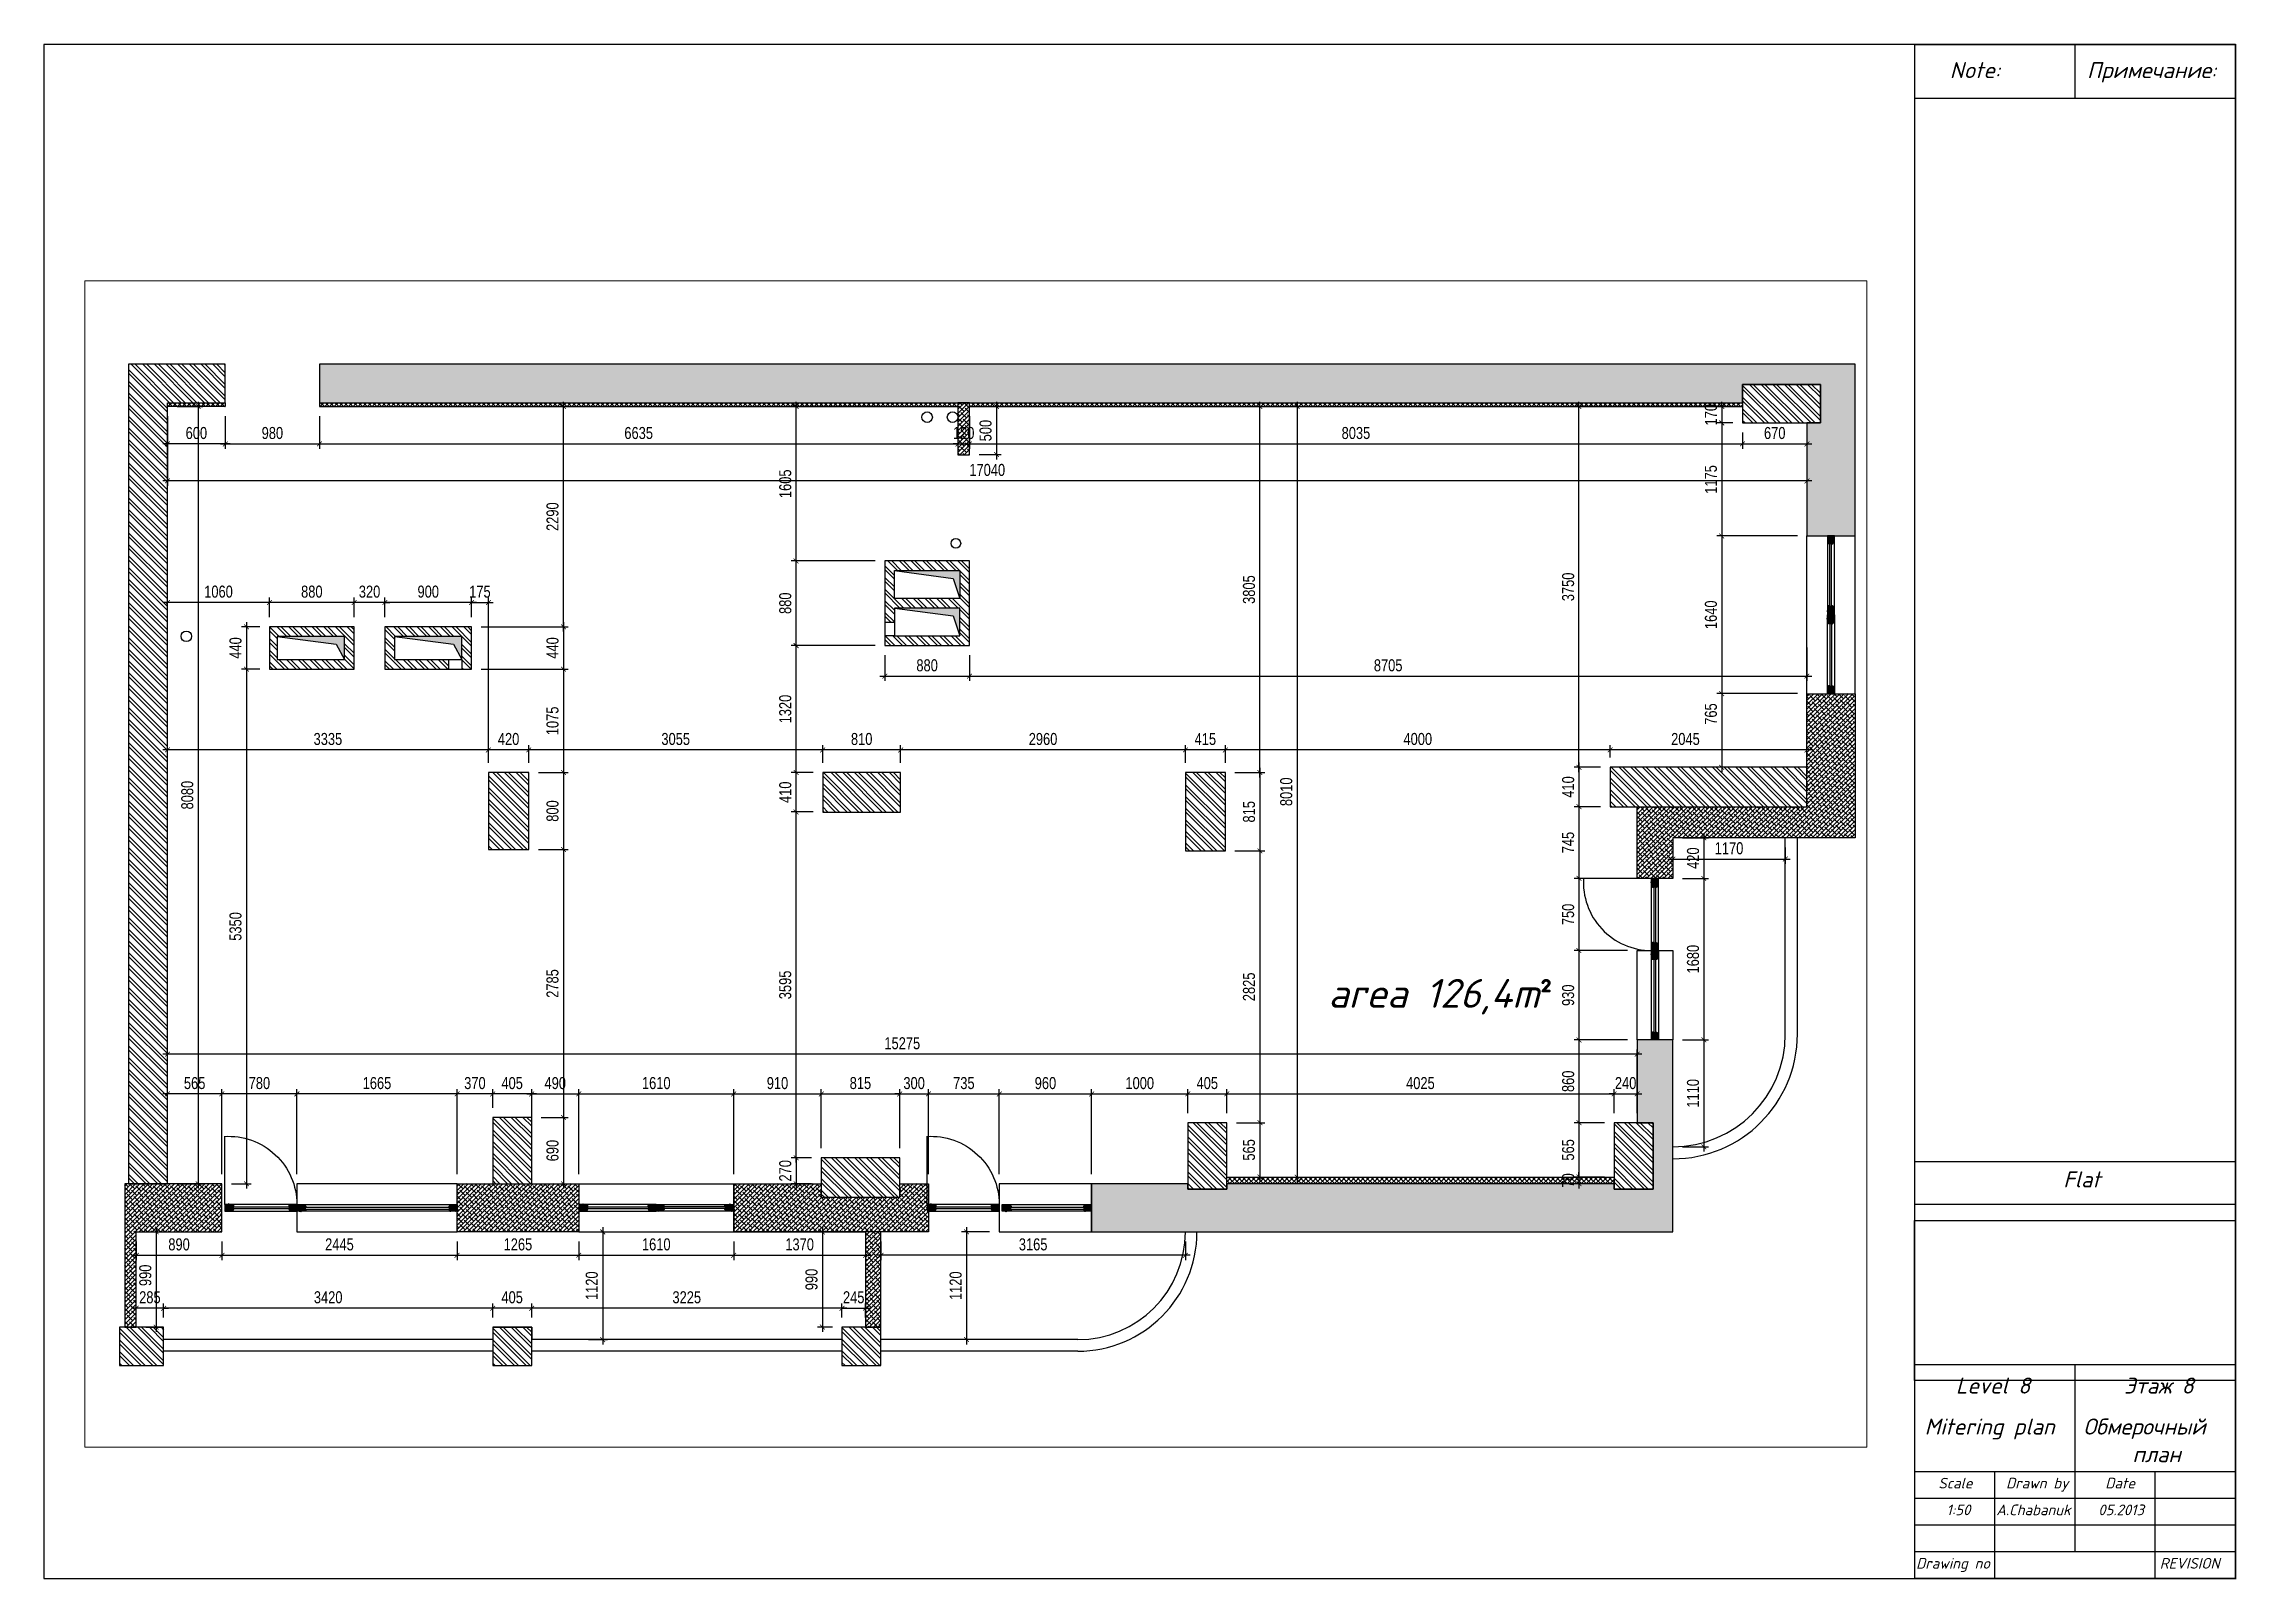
# Paper-space layout 'measurement' of a CAD drawing. Header units: metres, sheet in millimetres. Extents: x 3 to 413, y 3 to 290.
# The model-space entities are those that its viewports show. They can reach past a viewport. Long polylines and large blocks are cut down to what shows.
import ezdxf
from ezdxf.enums import TextEntityAlignment as Align

# ---------------------------------------------------------------- set-up
doc = ezdxf.new("R2010")
doc.units = ezdxf.units.M
doc.linetypes.add('ACAD_ISO03W100', pattern=[30, 12, -18])
for name, color, linetype in [('dim', 4, 'Continuous'), ('dwgmodels.com', 7, 'Continuous'), ('floor', 172, 'Continuous'), ('wall', 5, 'Continuous'), ('windows', 7, 'Continuous')]:
    doc.layers.add(name, color=color, linetype=linetype)
doc.styles.add('ISO', font='isocpeui.ttf')
doc.styles.add('KOTE', font='romrust.shx', dxfattribs={"width": 0.8})
doc.dimstyles.new('ayala 50', dxfattribs={"dimscale": 50, "dimtxt": 2.5, "dimasz": 1, "dimexe": 1, "dimexo": 2, "dimgap": 1, "dimtad": 1, "dimdec": 0, "dimzin": 9, "dimdsep": 46, "dimtxsty": 'KOTE', "dimblk": 'ARCHTICK', "dimcen": 0, "dimdle": 1, "dimclrd": 4, "dimclre": 4, "dimclrt": 3, "dimadec": 0, "dimazin": 0, "dimtfac": 0.666667, "dimtdec": 0, "dimtix": 1, "dimtmove": 2, "dimatfit": 0, "dimfxl": 1, "dimtvp": 1, "dimtolj": 1, "dimarcsym": 0})
picture_1 = doc.add_image_def('image1.jpg', size_in_pixel=(800, 400))
pattern_1 = [(45, (24967.446, 0), (-22.4506403, 22.4506403), []), (135, (24967.446, 0), (-67.351921, 22.4506403), [79.375, -47.625])]
pattern_2 = [(135, (24967.45, 0), (-60.616729, -60.616729), []), (135, (24967.45, 40.41), (-60.616729, -60.616729), [])]

psp = doc.layouts.new('measurement')

# ---------------------------------------------------------------- texts
at = {"color": 164, "style": 'ISO'}
for s, height, p in [('Note:', 3, (369.33, 285.44)), ('Примечание:', 3, (409.77, 285.44)), ('Flat', 3, (388.1, 77.86)), ('Level 8', 3, (374.95, 39.28)), ('Этаж 8', 3, (405.53, 39.28)), ('Mitering plan', 3, (379.51, 31.61)), ('Обмерочный', 3, (407.77, 31.61)), ('план', 3, (403.11, 26.44)), ('Scale', 2, (364.16, 21.02)), ('Drawn by', 2, (382.1, 21.02)), ('Date', 2, (394.58, 21.02)), ('1:50', 2, (363.76, 16.02)), ('A.Chabanuk', 2, (382.52, 16.02)), ('05.2013', 2, (396.24, 16.02)), ('Drawing no', 2, (367.44, 6.02)), ('REVISION', 2, (410.38, 6.02))]:
    psp.add_text(s, height=height, dxfattribs=at).set_placement(p, align=Align.MIDDLE_RIGHT)

msp = doc.modelspace()

# ---------------------------------------------------------------- texts
at = {"layer": 'floor', "insert": (-362719.7, 123753.2), "char_height": 300, "width": 4771.964, "attachment_point": 1, "style": 'ISO'}
msp.add_mtext('area 126,4m{\\fISOCPEUR|b0|i0|c204|p34;²}', dxfattribs=at)

# ---------------------------------------------------------------- blocks, each defined once
blk = doc.blocks.new('Joint-K7335')
at = {"layer": 'windows', "color": 7}
for points in [[(4, 11, -0.206505), (4, 12, -0.277528), (5, 12), (5, 12, 0.626267), (5, 11, 0.131441), (6, 12), (6, 18, 0.509109), (5, 18, -0.294424), (2, 18, 0.173488), (1, 19), (0, 19), (0, 2, 0.415334), (1, 1, 0.048115), (1, 1, 0.113375), (2, 1), (4, 3, 0.235966), (4, 3), (4, 3, 0.247659), (4, 3, 0.287937), (4, 3), (2, 2, -0.576722), (2, 3), (2, 3, -0.235966), (2, 3), (4, 5, 0.235966), (4, 5), (4, 6, 0.247659), (4, 6, 0.287937), (4, 6), (2, 5, -0.576722), (2, 5), (2, 6, -0.384094), (3, 7, -0.021813), (3, 7), (7, 7), (7, 8, 0.333043), (6, 8, -0.293245), (5, 9, 0.008528), (5, 9, 0.265517), (5, 9, 0.023748), (5, 10, -0.356149), (4, 11, -0.356149)], [(3, 11, 0.355005), (5, 9, -0.567624), (5, 9, -0.24708), (4, 9), (2, 9, -0.351704), (1, 10), (1, 13, -0.414214), (2, 13), (2, 13, 0.277073), (2, 13), (4, 17, -0.041112), (4, 17), (4, 18, -0.50666), (5, 18, -0.2771), (5, 17), (5, 13, 0.213422), (5, 13, -0.886227), (4, 13, 0.250571), (3, 11)]]:
    blk.add_lwpolyline(points, format="xyb", dxfattribs=at)
blk.add_lwpolyline([(2, 18, 0.632714), (1, 18), (1, 14, 0.78091), (2, 14), (3, 17, -0.117333), (3, 17, 1.218085), (3, 17, -0.285776), (3, 17, -0.145588)], format="xyb", close=True, dxfattribs=at)
blk = doc.blocks.new('rqeq')
h = blk.add_hatch()
h.set_pattern_fill('ANSI31', color=4, angle=-90, style=0)
h.set_pattern_definition([(315, (-7117.473, 123832.3033), (2.24506403, 2.24506403), [])])
edge = h.paths.add_edge_path()
edge.add_line((7, 778), (7, 772))
edge.add_line((7, 772), (17, 772))
edge.add_line((17, 772), (19, 775))
edge.add_arc((20, 774), 1.5, 90, 149.8863, ccw=False)
edge.add_line((20, 775), (23, 775))
edge.add_line((23, 775), (24, 775))
edge.add_line((24, 775), (24, 734))
edge.add_line((24, 734), (22, 734))
edge.add_arc((16, 734), 6, -90, 0, ccw=False)
edge.add_line((16, 728), (16, 727))
edge.add_line((16, 727), (12, 727))
edge.add_line((12, 727), (12, 742))
edge.add_line((12, 742), (5, 742))
edge.add_line((5, 742), (5, 747))
edge.add_line((5, 747), (-3, 747))
edge.add_line((-3, 747), (-3, 742))
edge.add_line((-3, 742), (-27, 742))
edge.add_line((-27, 742), (-27, 779))
edge.add_line((-27, 779), (-27, 779))
edge.add_line((-27, 779), (-7, 779))
edge.add_line((-7, 779), (-7, 778))
edge.add_line((-7, 778), (-7, 772))
edge.add_line((-7, 772), (0, 772))
edge.add_line((0, 772), (4, 778))
edge.add_line((4, 778), (7, 778))
edge.add_line((7, 778), (7, 778))
edge = h.paths.add_edge_path()
edge.add_line((-17, 741), (-17, 736))
edge.add_line((-17, 736), (-15, 736))
edge.add_line((-15, 736), (-15, 727))
edge.add_line((-15, 727), (-26, 727))
edge.add_arc((-30, 727), 3.87, 358.7048, 431.2792)
edge.add_arc((-27, 734), 3.87, 178.7048, 251.2792, ccw=False)
edge.add_line((-31, 734), (-33, 734))
edge.add_line((-33, 734), (-33, 744))
edge.add_line((-33, 744), (-27, 745))
edge.add_line((-27, 745), (-27, 742))
edge.add_line((-27, 742), (-17, 741))
edge = h.paths.add_edge_path()
edge.add_line((-8, 780), (-27, 780))
edge.add_arc((-34, 780), 6.75, 0, 90)
edge.add_line((-34, 787), (-35, 787))
edge.add_line((-35, 787), (-35, 820))
edge.add_line((-35, 820), (36, 820))
edge.add_line((36, 820), (36, 777))
edge.add_line((36, 777), (34, 777))
edge.add_arc((28, 777), 6, -90, 0, ccw=False)
edge.add_line((28, 771), (28, 769))
edge.add_line((28, 769), (25, 769))
edge.add_line((25, 769), (25, 777))
edge.add_line((25, 777), (16, 777))
edge.add_line((16, 777), (14, 774))
edge.add_line((14, 774), (12, 774))
edge.add_line((12, 774), (11, 774))
edge.add_line((11, 774), (11, 787))
edge.add_line((11, 787), (8, 787))
edge.add_line((8, 787), (8, 782))
edge.add_line((8, 782), (6, 782))
edge.add_line((6, 782), (6, 780))
edge.add_line((6, 780), (4, 780))
edge.add_line((4, 780), (0, 774))
edge.add_line((0, 774), (-2, 774))
edge.add_line((-2, 774), (-3, 774))
edge.add_line((-3, 774), (-3, 787))
edge.add_line((-3, 787), (-6, 787))
edge.add_line((-6, 787), (-6, 782))
edge.add_line((-6, 782), (-8, 782))
at = {"ltscale": 10}
h = blk.add_hatch(dxfattribs=at)
h.set_pattern_fill('ANGLE', color=4, scale=0.1125, angle=-135, style=0)
h.set_pattern_definition([(225, (-601.4502, 2743.0264), (0.55565335, -0.55565335), [0.5715, -0.2143125]), (315, (-601.4502, 2743.0264), (0.55565335, 0.55565335), [0.5715, -0.2143125])])
edge = h.paths.add_edge_path()
edge.add_line((-17, 742), (-17, 737))
edge.add_arc((-16, 738), 0.938, 216.8699, 323.1301)
edge.add_line((-15, 737), (-15, 742))
edge.add_arc((-16, 741), 0.926, 35.8841, 144.1159)
h = blk.add_hatch(dxfattribs=at)
h.set_pattern_fill('ANGLE', color=4, scale=0.1125, angle=-135, style=0)
h.set_pattern_definition([(225, (-601.4502, 2738.9014), (0.55565335, -0.55565335), [0.5715, -0.2143125]), (315, (-601.4502, 2738.9014), (0.55565335, 0.55565335), [0.5715, -0.2143125])])
edge = h.paths.add_edge_path()
edge.add_line((-15, 742), (-15, 740))
edge.add_line((-15, 740), (-14, 740))
edge.add_arc((-14, 741), 1.16, 284.793, 435.207)
edge.add_line((-14, 742), (-15, 742))
h = blk.add_hatch(dxfattribs=at)
h.set_pattern_fill('BRASS', color=4, scale=0.225, angle=-135, style=0)
h.set_pattern_definition([(225, (-591.7002, 2738.9014), (1.0102788, -1.0102788), []), (225, (-591.195, 2738.3963), (1.0102788, -1.0102788), [0.714375, -0.3571875])])
h.paths.add_polyline_path([(12, 739), (9, 739), (9, 730), (12, 730)])
h = blk.add_hatch(dxfattribs=at)
h.set_pattern_fill('ANGLE', color=4, scale=0.1125, angle=-135, style=0)
h.set_pattern_definition([(225, (-591.7002, 2738.9014), (0.55565335, -0.55565335), [0.5715, -0.2143125]), (315, (-591.7002, 2738.9014), (0.55565335, 0.55565335), [0.5715, -0.2143125])])
h.paths.add_polyline_path([(12, 730), (9, 730), (9, 727), (12, 727)])
h = blk.add_hatch()
h.set_pattern_fill('ANSI31', color=4, angle=-90, style=0)
h.set_pattern_definition([(315, (-7117.473, 123984.8033), (2.24506403, 2.24506403), [])])
edge = h.paths.add_edge_path()
edge.add_line((12, 67), (12, 82))
edge.add_line((12, 82), (16, 82))
edge.add_line((16, 82), (16, 81))
edge.add_arc((16, 75), 6, 0, 90, ccw=False)
edge.add_line((22, 75), (24, 75))
edge.add_line((24, 75), (24, 45))
edge.add_line((24, 45), (10, 45))
edge.add_line((10, 45), (10, 49))
edge.add_line((10, 49), (-20, 49))
edge.add_line((-20, 49), (-20, 45))
edge.add_line((-20, 45), (-27, 45))
edge.add_line((-27, 45), (-27, 67))
edge.add_line((-27, 67), (-3, 67))
edge.add_line((-3, 67), (-3, 63))
edge.add_line((-3, 63), (5, 63))
edge.add_line((5, 63), (5, 67))
edge.add_line((5, 67), (12, 67))
h.paths.add_polyline_path([(25, 52), (36, 52), (36, 0), (-36, 0), (-36, 52), (-28, 52), (-28, 44), (-19, 44), (-19, 49), (9, 49), (9, 44), (25, 44)])
edge = h.paths.add_edge_path()
edge.add_line((-17, 68), (-17, 73))
edge.add_line((-17, 73), (-15, 73))
edge.add_line((-15, 73), (-15, 82))
edge.add_line((-15, 82), (-26, 82))
edge.add_arc((-30, 82), 3.87, -71.2792, 1.2952, ccw=False)
edge.add_arc((-27, 75), 3.87, 108.7208, 181.2952)
edge.add_line((-31, 75), (-33, 75))
edge.add_line((-33, 75), (-33, 65))
edge.add_line((-33, 65), (-27, 64))
edge.add_line((-27, 64), (-27, 68))
edge.add_line((-27, 68), (-17, 68))
h = blk.add_hatch(dxfattribs=at)
h.set_pattern_fill('ANGLE', color=4, scale=0.1125, angle=-135, style=0)
h.set_pattern_definition([(135, (-601.4502, -1933.9014), (0.55565335, 0.55565335), [0.5715, -0.2143125]), (45, (-601.4502, -1933.9014), (0.55565335, -0.55565335), [0.5715, -0.2143125])])
edge = h.paths.add_edge_path()
edge.add_line((-17, 68), (-17, 72))
edge.add_arc((-16, 71), 0.938, 36.8699, 143.1301, ccw=False)
edge.add_line((-15, 72), (-15, 68))
edge.add_arc((-16, 68), 0.926, 215.8841, 324.1159, ccw=False)
h = blk.add_hatch(dxfattribs=at)
h.set_pattern_fill('ANGLE', color=4, scale=0.1125, angle=-135, style=0)
h.set_pattern_definition([(135, (-601.4502, -1929.7764), (0.55565335, 0.55565335), [0.5715, -0.2143125]), (45, (-601.4502, -1929.7764), (0.55565335, -0.55565335), [0.5715, -0.2143125])])
edge = h.paths.add_edge_path()
edge.add_line((-15, 67), (-15, 69))
edge.add_line((-15, 69), (-14, 69))
edge.add_arc((-14, 68), 1.16, -75.207, 75.207, ccw=False)
edge.add_line((-14, 67), (-15, 67))
h = blk.add_hatch(dxfattribs=at)
h.set_pattern_fill('ANGLE', color=4, scale=0.1125, angle=-135, style=0)
h.set_pattern_definition([(135, (-591.7002, -1929.7764), (0.55565335, 0.55565335), [0.5715, -0.2143125]), (45, (-591.7002, -1929.7764), (0.55565335, -0.55565335), [0.5715, -0.2143125])])
h.paths.add_polyline_path([(12, 80), (9, 80), (9, 82), (12, 82)])
h = blk.add_hatch(dxfattribs=at)
h.set_pattern_fill('BRASS', color=4, scale=0.225, angle=-135, style=0)
h.set_pattern_definition([(135, (-591.7002, -1929.7764), (1.0102788, 1.0102788), []), (135, (-591.195, -1929.2713), (1.0102788, 1.0102788), [0.714375, -0.3571875])])
h.paths.add_polyline_path([(12, 70), (9, 70), (9, 80), (12, 80)])
at = {"color": 8}
for p, q in [((-36, 52), (-36, 773)), ((36, 777), (36, 52))]:
    blk.add_line(p, q, dxfattribs=at)
at = {"color": 4, "ltscale": 10}
for p, q in [((-22, 775), (-29, 775)), ((-21, 784), (-28, 784)), ((-15, 740), (9, 740)), ((10, 742), (-13, 740)), ((10, 740), (-13, 742)), ((10, 69), (-13, 67)), ((10, 67), (-13, 69))]:
    blk.add_line(p, q, dxfattribs=at)
at = {"color": 7}
for p, q in [((-12, 740), (-12, 69)), ((6, 740), (6, 69))]:
    blk.add_line(p, q, dxfattribs=at)
for p, q in [((-8, 782), (-8, 780)), ((-27, 52), (-36, 52)), ((-15, 69), (9, 69)), ((10, 45), (10, 49))]:
    blk.add_line(p, q)
for points in [[(-8, 780), (-27, 780, 0.414214), (-34, 787), (-35, 787), (-35, 820), (36, 820), (36, 777), (34, 777, -0.414214), (28, 771), (28, 769), (25, 769), (25, 777), (16, 777), (14, 774), (12, 774), (11, 774), (11, 787), (8, 787), (8, 782), (6, 782), (6, 780), (4, 780), (0, 774), (-2, 774), (-3, 774), (-3, 787), (-6, 787), (-6, 782), (-8, 782)], [(12, 67), (12, 82), (16, 82), (16, 81, -0.414214), (22, 75), (24, 75), (24, 45), (10, 45), (10, 49), (-20, 49), (-20, 45), (-27, 45), (-27, 67), (-3, 67), (-3, 63), (5, 63), (5, 67), (12, 67)]]:
    blk.add_lwpolyline(points, format="xyb", dxfattribs=at)
for points in [[(-17, 741), (-17, 736), (-15, 736), (-15, 727), (-26, 727, 0.327693), (-28, 730, -0.327693), (-31, 734), (-33, 734), (-33, 744), (-27, 745), (-27, 742), (-17, 741)], [(7, 778), (7, 772), (17, 772), (19, 775, -0.267417), (20, 775), (23, 775), (24, 775), (24, 734), (22, 734, -0.414214), (16, 728), (16, 727), (12, 727), (12, 742), (5, 742), (5, 747), (-3, 747), (-3, 742), (-27, 742), (-27, 779), (-27, 779), (-7, 779), (-7, 778), (-7, 772), (0, 772), (4, 778), (7, 778)], [(-17, 68), (-17, 73), (-15, 73), (-15, 82), (-26, 82, -0.327693), (-29, 79, 0.327693), (-31, 75), (-33, 75), (-33, 65), (-27, 64), (-27, 68), (-17, 68)]]:
    blk.add_lwpolyline(points, format="xyb", close=True, dxfattribs=at)
at = {"color": 4, "ltscale": 10}
for points in [[(-22, 779), (-22, 775), (-8, 774), (-8, 778)], [(-21, 780), (-21, 784), (-8, 784), (-8, 780)], [(-13, 742), (-13, 740), (10, 740), (10, 742)], [(12, 739), (9, 739), (9, 730), (12, 730)], [(12, 730), (9, 730), (9, 727), (12, 727)], [(-13, 67), (-13, 69), (10, 69), (10, 67)], [(12, 80), (9, 80), (9, 82), (12, 82)], [(12, 70), (9, 70), (9, 80), (12, 80)]]:
    blk.add_lwpolyline(points, close=True, dxfattribs=at)
for points in [[(-17, 742), (-17, 737, 0.5), (-15, 737), (-15, 742, 0.5108)], [(-15, 742), (-15, 740), (-14, 740, 0.770201), (-14, 742)], [(-17, 68), (-17, 72, -0.5), (-15, 72), (-15, 68, -0.5108)], [(-15, 67), (-15, 69), (-14, 69, -0.770201), (-14, 67)]]:
    blk.add_lwpolyline(points, format="xyb", close=True, dxfattribs=at)
at = {"color": 7}
for points in [[(-9, 731), (3, 731), (3, 735), (2, 735), (1, 740), (-6, 740), (-8, 735), (-9, 735)], [(-9, 731), (3, 731), (3, 734), (2, 734), (0, 739), (-6, 739), (-8, 734), (-9, 734)], [(-9, 79), (3, 79), (3, 76), (2, 76), (0, 70), (-6, 70), (-8, 76), (-9, 76)], [(-9, 79), (3, 79), (3, 75), (2, 75), (1, 69), (-6, 69), (-8, 75), (-9, 75)]]:
    blk.add_lwpolyline(points, close=True, dxfattribs=at)
blk.add_lwpolyline([(25, 52), (36, 52), (36, 0), (-36, 0), (-36, 52), (-28, 52), (-28, 44), (-19, 44), (-19, 49), (9, 49), (9, 44), (25, 44), (25, 52)], dxfattribs=at)
for radius in [6.56, 5.25]:
    blk.add_circle((-34, 780), radius, dxfattribs=at)
at = {"layer": 'wall', "color": 4, "ltscale": 10, "xscale": 0.75, "yscale": 0.75, "zscale": 0.75, "rotation": 180}
for p in [(-3, 787), (11, 787)]:
    blk.add_blockref('Joint-K7335', p, dxfattribs=at)
blk = doc.blocks.new('sefwrf422')
h = blk.add_hatch()
h.set_pattern_fill('ANSI31', color=4, angle=-90, style=0)
h.set_pattern_definition([(315, (-7117.473, 123942.3033), (2.24506403, 2.24506403), [])])
edge = h.paths.add_edge_path()
edge.add_line((7, 888), (7, 882))
edge.add_line((7, 882), (17, 882))
edge.add_line((17, 882), (19, 885))
edge.add_arc((20, 884), 1.5, 90, 149.8863, ccw=False)
edge.add_line((20, 885), (23, 885))
edge.add_line((23, 885), (24, 885))
edge.add_line((24, 885), (24, 844))
edge.add_line((24, 844), (22, 844))
edge.add_arc((16, 844), 6, -90, 0, ccw=False)
edge.add_line((16, 838), (16, 837))
edge.add_line((16, 837), (12, 837))
edge.add_line((12, 837), (12, 852))
edge.add_line((12, 852), (5, 852))
edge.add_line((5, 852), (5, 857))
edge.add_line((5, 857), (-3, 857))
edge.add_line((-3, 857), (-3, 852))
edge.add_line((-3, 852), (-27, 852))
edge.add_line((-27, 852), (-27, 889))
edge.add_line((-27, 889), (-27, 889))
edge.add_line((-27, 889), (-7, 889))
edge.add_line((-7, 889), (-7, 888))
edge.add_line((-7, 888), (-7, 882))
edge.add_line((-7, 882), (0, 882))
edge.add_line((0, 882), (4, 888))
edge.add_line((4, 888), (7, 888))
edge.add_line((7, 888), (7, 888))
edge = h.paths.add_edge_path()
edge.add_line((-17, 851), (-17, 846))
edge.add_line((-17, 846), (-15, 846))
edge.add_line((-15, 846), (-15, 837))
edge.add_line((-15, 837), (-26, 837))
edge.add_arc((-30, 837), 3.87, 358.7048, 431.2792)
edge.add_arc((-27, 844), 3.87, 178.7048, 251.2792, ccw=False)
edge.add_line((-31, 844), (-33, 844))
edge.add_line((-33, 844), (-33, 854))
edge.add_line((-33, 854), (-27, 855))
edge.add_line((-27, 855), (-27, 852))
edge.add_line((-27, 852), (-17, 851))
edge = h.paths.add_edge_path()
edge.add_line((-8, 890), (-27, 890))
edge.add_arc((-34, 890), 6.75, 0, 90)
edge.add_line((-34, 897), (-35, 897))
edge.add_line((-35, 897), (-35, 930))
edge.add_line((-35, 930), (36, 930))
edge.add_line((36, 930), (36, 886))
edge.add_line((36, 886), (34, 886))
edge.add_arc((28, 886), 6, -90, 0, ccw=False)
edge.add_line((28, 880), (28, 879))
edge.add_line((28, 879), (25, 879))
edge.add_line((25, 879), (25, 887))
edge.add_line((25, 887), (16, 887))
edge.add_line((16, 887), (14, 883))
edge.add_line((14, 883), (12, 883))
edge.add_line((12, 883), (11, 884))
edge.add_line((11, 884), (11, 897))
edge.add_line((11, 897), (8, 897))
edge.add_line((8, 897), (8, 892))
edge.add_line((8, 892), (6, 892))
edge.add_line((6, 892), (6, 890))
edge.add_line((6, 890), (4, 890))
edge.add_line((4, 890), (0, 883))
edge.add_line((0, 883), (-2, 883))
edge.add_line((-2, 883), (-3, 884))
edge.add_line((-3, 884), (-3, 897))
edge.add_line((-3, 897), (-6, 897))
edge.add_line((-6, 897), (-6, 892))
edge.add_line((-6, 892), (-8, 892))
at = {"ltscale": 10}
h = blk.add_hatch(dxfattribs=at)
h.set_pattern_fill('ANGLE', color=4, scale=0.1125, angle=-135, style=0)
h.set_pattern_definition([(225, (-601.4502, 2853.0264), (0.55565335, -0.55565335), [0.5715, -0.2143125]), (315, (-601.4502, 2853.0264), (0.55565335, 0.55565335), [0.5715, -0.2143125])])
edge = h.paths.add_edge_path()
edge.add_line((-17, 852), (-17, 847))
edge.add_arc((-16, 848), 0.938, 216.8699, 323.1301)
edge.add_line((-15, 847), (-15, 852))
edge.add_arc((-16, 851), 0.926, 35.8841, 144.1159)
h = blk.add_hatch(dxfattribs=at)
h.set_pattern_fill('ANGLE', color=4, scale=0.1125, angle=-135, style=0)
h.set_pattern_definition([(225, (-601.4502, 2848.9014), (0.55565335, -0.55565335), [0.5715, -0.2143125]), (315, (-601.4502, 2848.9014), (0.55565335, 0.55565335), [0.5715, -0.2143125])])
edge = h.paths.add_edge_path()
edge.add_line((-15, 852), (-15, 850))
edge.add_line((-15, 850), (-14, 850))
edge.add_arc((-14, 851), 1.16, 284.793, 435.207)
edge.add_line((-14, 852), (-15, 852))
h = blk.add_hatch(dxfattribs=at)
h.set_pattern_fill('BRASS', color=4, scale=0.225, angle=-135, style=0)
h.set_pattern_definition([(225, (-591.7002, 2848.9014), (1.0102788, -1.0102788), []), (225, (-591.195, 2848.3963), (1.0102788, -1.0102788), [0.714375, -0.3571875])])
h.paths.add_polyline_path([(12, 849), (9, 849), (9, 840), (12, 840)])
h = blk.add_hatch(dxfattribs=at)
h.set_pattern_fill('ANGLE', color=4, scale=0.1125, angle=-135, style=0)
h.set_pattern_definition([(225, (-591.7002, 2848.9014), (0.55565335, -0.55565335), [0.5715, -0.2143125]), (315, (-591.7002, 2848.9014), (0.55565335, 0.55565335), [0.5715, -0.2143125])])
h.paths.add_polyline_path([(12, 840), (9, 840), (9, 837), (12, 837)])
h = blk.add_hatch()
h.set_pattern_fill('ANSI31', color=4, angle=-90, style=0)
h.set_pattern_definition([(315, (-7117.473, 123984.8033), (2.24506403, 2.24506403), [])])
edge = h.paths.add_edge_path()
edge.add_line((12, 67), (12, 82))
edge.add_line((12, 82), (16, 82))
edge.add_line((16, 82), (16, 81))
edge.add_arc((16, 75), 6, 0, 90, ccw=False)
edge.add_line((22, 75), (24, 75))
edge.add_line((24, 75), (24, 45))
edge.add_line((24, 45), (10, 45))
edge.add_line((10, 45), (10, 49))
edge.add_line((10, 49), (-20, 49))
edge.add_line((-20, 49), (-20, 45))
edge.add_line((-20, 45), (-27, 45))
edge.add_line((-27, 45), (-27, 67))
edge.add_line((-27, 67), (-3, 67))
edge.add_line((-3, 67), (-3, 63))
edge.add_line((-3, 63), (5, 63))
edge.add_line((5, 63), (5, 67))
edge.add_line((5, 67), (12, 67))
h.paths.add_polyline_path([(25, 52), (36, 52), (36, 0), (-36, 0), (-36, 52), (-28, 52), (-28, 44), (-19, 44), (-19, 49), (9, 49), (9, 44), (25, 44)])
edge = h.paths.add_edge_path()
edge.add_line((-17, 68), (-17, 73))
edge.add_line((-17, 73), (-15, 73))
edge.add_line((-15, 73), (-15, 82))
edge.add_line((-15, 82), (-26, 82))
edge.add_arc((-30, 82), 3.87, -71.2792, 1.2952, ccw=False)
edge.add_arc((-27, 75), 3.87, 108.7208, 181.2952)
edge.add_line((-31, 75), (-33, 75))
edge.add_line((-33, 75), (-33, 65))
edge.add_line((-33, 65), (-27, 64))
edge.add_line((-27, 64), (-27, 68))
edge.add_line((-27, 68), (-17, 68))
h = blk.add_hatch(dxfattribs=at)
h.set_pattern_fill('ANGLE', color=4, scale=0.1125, angle=-135, style=0)
h.set_pattern_definition([(135, (-601.4502, -1933.9014), (0.55565335, 0.55565335), [0.5715, -0.2143125]), (45, (-601.4502, -1933.9014), (0.55565335, -0.55565335), [0.5715, -0.2143125])])
edge = h.paths.add_edge_path()
edge.add_line((-17, 68), (-17, 72))
edge.add_arc((-16, 71), 0.938, 36.8699, 143.1301, ccw=False)
edge.add_line((-15, 72), (-15, 68))
edge.add_arc((-16, 68), 0.926, 215.8841, 324.1159, ccw=False)
h = blk.add_hatch(dxfattribs=at)
h.set_pattern_fill('ANGLE', color=4, scale=0.1125, angle=-135, style=0)
h.set_pattern_definition([(135, (-601.4502, -1929.7764), (0.55565335, 0.55565335), [0.5715, -0.2143125]), (45, (-601.4502, -1929.7764), (0.55565335, -0.55565335), [0.5715, -0.2143125])])
edge = h.paths.add_edge_path()
edge.add_line((-15, 67), (-15, 69))
edge.add_line((-15, 69), (-14, 69))
edge.add_arc((-14, 68), 1.16, -75.207, 75.207, ccw=False)
edge.add_line((-14, 67), (-15, 67))
h = blk.add_hatch(dxfattribs=at)
h.set_pattern_fill('ANGLE', color=4, scale=0.1125, angle=-135, style=0)
h.set_pattern_definition([(135, (-591.7002, -1929.7764), (0.55565335, 0.55565335), [0.5715, -0.2143125]), (45, (-591.7002, -1929.7764), (0.55565335, -0.55565335), [0.5715, -0.2143125])])
h.paths.add_polyline_path([(12, 80), (9, 80), (9, 82), (12, 82)])
h = blk.add_hatch(dxfattribs=at)
h.set_pattern_fill('BRASS', color=4, scale=0.225, angle=-135, style=0)
h.set_pattern_definition([(135, (-591.7002, -1929.7764), (1.0102788, 1.0102788), []), (135, (-591.195, -1929.2713), (1.0102788, 1.0102788), [0.714375, -0.3571875])])
h.paths.add_polyline_path([(12, 70), (9, 70), (9, 80), (12, 80)])
at = {"color": 8}
for p, q in [((-36, 52), (-36, 883)), ((36, 886), (36, 52))]:
    blk.add_line(p, q, dxfattribs=at)
at = {"color": 4, "ltscale": 10}
for p, q in [((-22, 885), (-29, 885)), ((-21, 894), (-28, 894)), ((-15, 850), (9, 850)), ((10, 852), (-13, 850)), ((10, 850), (-13, 852)), ((10, 69), (-13, 67)), ((10, 67), (-13, 69))]:
    blk.add_line(p, q, dxfattribs=at)
at = {"color": 7}
for p, q in [((-12, 850), (-12, 69)), ((6, 850), (6, 69))]:
    blk.add_line(p, q, dxfattribs=at)
for p, q in [((-8, 892), (-8, 890)), ((-27, 52), (-36, 52)), ((-15, 69), (9, 69)), ((10, 45), (10, 49))]:
    blk.add_line(p, q)
for points in [[(-8, 890), (-27, 890, 0.414214), (-34, 897), (-35, 897), (-35, 930), (36, 930), (36, 886), (34, 886, -0.414214), (28, 880), (28, 879), (25, 879), (25, 887), (16, 887), (14, 883), (12, 883), (11, 884), (11, 897), (8, 897), (8, 892), (6, 892), (6, 890), (4, 890), (0, 883), (-2, 883), (-3, 884), (-3, 897), (-6, 897), (-6, 892), (-8, 892)], [(12, 67), (12, 82), (16, 82), (16, 81, -0.414214), (22, 75), (24, 75), (24, 45), (10, 45), (10, 49), (-20, 49), (-20, 45), (-27, 45), (-27, 67), (-3, 67), (-3, 63), (5, 63), (5, 67), (12, 67)]]:
    blk.add_lwpolyline(points, format="xyb", dxfattribs=at)
for points in [[(-17, 851), (-17, 846), (-15, 846), (-15, 837), (-26, 837, 0.327693), (-28, 840, -0.327693), (-31, 844), (-33, 844), (-33, 854), (-27, 855), (-27, 852), (-17, 851)], [(7, 888), (7, 882), (17, 882), (19, 885, -0.267417), (20, 885), (23, 885), (24, 885), (24, 844), (22, 844, -0.414214), (16, 838), (16, 837), (12, 837), (12, 852), (5, 852), (5, 857), (-3, 857), (-3, 852), (-27, 852), (-27, 889), (-27, 889), (-7, 889), (-7, 888), (-7, 882), (0, 882), (4, 888), (7, 888)], [(-17, 68), (-17, 73), (-15, 73), (-15, 82), (-26, 82, -0.327693), (-29, 79, 0.327693), (-31, 75), (-33, 75), (-33, 65), (-27, 64), (-27, 68), (-17, 68)]]:
    blk.add_lwpolyline(points, format="xyb", close=True, dxfattribs=at)
at = {"color": 4, "ltscale": 10}
for points in [[(-22, 889), (-22, 885), (-8, 884), (-8, 888)], [(-21, 890), (-21, 894), (-8, 894), (-8, 890)], [(-13, 852), (-13, 850), (10, 850), (10, 852)], [(12, 849), (9, 849), (9, 840), (12, 840)], [(12, 840), (9, 840), (9, 837), (12, 837)], [(-13, 67), (-13, 69), (10, 69), (10, 67)], [(12, 80), (9, 80), (9, 82), (12, 82)], [(12, 70), (9, 70), (9, 80), (12, 80)]]:
    blk.add_lwpolyline(points, close=True, dxfattribs=at)
for points in [[(-17, 852), (-17, 847, 0.5), (-15, 847), (-15, 852, 0.5108)], [(-15, 852), (-15, 850), (-14, 850, 0.770201), (-14, 852)], [(-17, 68), (-17, 72, -0.5), (-15, 72), (-15, 68, -0.5108)], [(-15, 67), (-15, 69), (-14, 69, -0.770201), (-14, 67)]]:
    blk.add_lwpolyline(points, format="xyb", close=True, dxfattribs=at)
at = {"color": 7}
for points in [[(-9, 841), (3, 841), (3, 845), (2, 845), (1, 850), (-6, 850), (-8, 845), (-9, 845)], [(-9, 841), (3, 841), (3, 844), (2, 844), (0, 849), (-6, 849), (-8, 844), (-9, 844)], [(-9, 79), (3, 79), (3, 76), (2, 76), (0, 70), (-6, 70), (-8, 76), (-9, 76)], [(-9, 79), (3, 79), (3, 75), (2, 75), (1, 69), (-6, 69), (-8, 75), (-9, 75)]]:
    blk.add_lwpolyline(points, close=True, dxfattribs=at)
blk.add_lwpolyline([(25, 52), (36, 52), (36, 0), (-36, 0), (-36, 52), (-28, 52), (-28, 44), (-19, 44), (-19, 49), (9, 49), (9, 44), (25, 44), (25, 52)], dxfattribs=at)
for radius in [6.56, 5.25]:
    blk.add_circle((-34, 890), radius, dxfattribs=at)
at = {"layer": 'wall', "color": 4, "ltscale": 10, "xscale": 0.75, "yscale": 0.75, "zscale": 0.75, "rotation": 180}
for p in [(-3, 897), (11, 897)]:
    blk.add_blockref('Joint-K7335', p, dxfattribs=at)
blk = doc.blocks.new('sdas3312')
h = blk.add_hatch()
h.set_pattern_fill('ANSI31', color=4, style=0)
h.set_pattern_definition([(45, (-123012.3033, -7117.7356), (-2.24506403, 2.24506403), [])])
edge = h.paths.add_edge_path()
edge.add_line((42, 7), (48, 7))
edge.add_line((48, 7), (48, 17))
edge.add_line((48, 17), (45, 18))
edge.add_arc((46, 20), 1.5, 180, 239.8863, ccw=False)
edge.add_line((45, 20), (45, 23))
edge.add_line((45, 23), (45, 23))
edge.add_line((45, 23), (86, 23))
edge.add_line((86, 23), (86, 22))
edge.add_arc((86, 16), 6, 0, 90, ccw=False)
edge.add_line((92, 16), (93, 16))
edge.add_line((93, 16), (93, 12))
edge.add_line((93, 12), (78, 12))
edge.add_line((78, 12), (78, 5))
edge.add_line((78, 5), (73, 5))
edge.add_line((73, 5), (73, -3))
edge.add_line((73, -3), (78, -3))
edge.add_line((78, -3), (78, -28))
edge.add_line((78, -28), (41, -28))
edge.add_line((41, -28), (41, -27))
edge.add_line((41, -27), (41, -7))
edge.add_line((41, -7), (42, -7))
edge.add_line((42, -7), (48, -7))
edge.add_line((48, -7), (48, 0))
edge.add_line((48, 0), (42, 4))
edge.add_line((42, 4), (42, 7))
edge.add_line((42, 7), (42, 7))
edge = h.paths.add_edge_path()
edge.add_line((79, -17), (84, -17))
edge.add_line((84, -17), (84, -16))
edge.add_line((84, -16), (93, -16))
edge.add_line((93, -16), (93, -26))
edge.add_arc((93, -30), 3.87, 88.7048, 161.2792)
edge.add_arc((86, -27), 3.87, 268.7048, 341.2792, ccw=False)
edge.add_line((86, -31), (86, -33))
edge.add_line((86, -33), (76, -33))
edge.add_line((76, -33), (75, -28))
edge.add_line((75, -28), (78, -28))
edge.add_line((78, -28), (79, -17))
edge = h.paths.add_edge_path()
edge.add_line((40, -8), (40, -28))
edge.add_arc((40, -34), 6.75, 90, 180)
edge.add_line((33, -34), (33, -35))
edge.add_line((33, -35), (0, -35))
edge.add_line((0, -35), (0, 35))
edge.add_line((0, 35), (44, 35))
edge.add_line((44, 35), (44, 34))
edge.add_arc((44, 28), 6, 0, 90, ccw=False)
edge.add_line((50, 28), (51, 28))
edge.add_line((51, 28), (51, 25))
edge.add_line((51, 25), (43, 25))
edge.add_line((43, 25), (43, 16))
edge.add_line((43, 16), (46, 13))
edge.add_line((46, 13), (46, 11))
edge.add_line((46, 11), (46, 11))
edge.add_line((46, 11), (33, 11))
edge.add_line((33, 11), (33, 8))
edge.add_line((33, 8), (38, 8))
edge.add_line((38, 8), (38, 6))
edge.add_line((38, 6), (40, 6))
edge.add_line((40, 6), (40, 4))
edge.add_line((40, 4), (46, -1))
edge.add_line((46, -1), (46, -2))
edge.add_line((46, -2), (46, -3))
edge.add_line((46, -3), (33, -3))
edge.add_line((33, -3), (33, -6))
edge.add_line((33, -6), (38, -6))
edge.add_line((38, -6), (38, -8))
at = {"ltscale": 10}
h = blk.add_hatch(dxfattribs=at)
h.set_pattern_fill('BRASS', color=4, scale=0.225, angle=-45, style=0)
h.set_pattern_definition([(315, (-1918.9014, -591.9627), (1.0102788, 1.0102788), []), (315, (-1918.3963, -591.4576), (1.0102788, 1.0102788), [0.714375, -0.3571875])])
h.paths.add_polyline_path([(81, 12), (81, 9), (90, 9), (90, 12)])
h = blk.add_hatch(dxfattribs=at)
h.set_pattern_fill('ANGLE', color=4, scale=0.1125, angle=-45, style=0)
h.set_pattern_definition([(315, (-1918.9014, -591.9627), (0.55565335, 0.55565335), [0.5715, -0.2143125]), (45, (-1918.9014, -591.9627), (-0.55565335, 0.55565335), [0.5715, -0.2143125])])
h.paths.add_polyline_path([(90, 12), (90, 9), (93, 9), (93, 12)])
h = blk.add_hatch()
h.set_pattern_fill('ANSI31', color=4, style=0)
h.set_pattern_definition([(45, (-122319.8033, -7117.473), (-2.24506403, 2.24506403), [])])
edge = h.paths.add_edge_path()
edge.add_line((1598, 12), (1582, 12))
edge.add_line((1582, 12), (1582, 16))
edge.add_line((1582, 16), (1584, 16))
edge.add_arc((1590, 16), 6, 90, 180, ccw=False)
edge.add_line((1590, 22), (1590, 24))
edge.add_line((1590, 24), (1620, 24))
edge.add_line((1620, 24), (1620, 10))
edge.add_line((1620, 10), (1616, 10))
edge.add_line((1616, 10), (1616, -20))
edge.add_line((1616, -20), (1620, -20))
edge.add_line((1620, -20), (1620, -27))
edge.add_line((1620, -27), (1598, -27))
edge.add_line((1598, -27), (1598, -3))
edge.add_line((1598, -3), (1602, -3))
edge.add_line((1602, -3), (1602, 5))
edge.add_line((1602, 5), (1598, 5))
edge.add_line((1598, 5), (1598, 12))
h.paths.add_polyline_path([(1612, 25), (1612, 36), (1665, 36), (1665, -36), (1612, -36), (1612, -28), (1621, -28), (1621, -19), (1616, -19), (1616, 9), (1621, 9), (1621, 25)])
edge = h.paths.add_edge_path()
edge.add_line((1597, -17), (1592, -17))
edge.add_line((1592, -17), (1592, -15))
edge.add_line((1592, -15), (1582, -15))
edge.add_line((1582, -15), (1582, -26))
edge.add_arc((1583, -30), 3.87, 18.7208, 91.2952, ccw=False)
edge.add_arc((1590, -27), 3.87, 198.7208, 271.2952)
edge.add_line((1590, -31), (1590, -33))
edge.add_line((1590, -33), (1600, -33))
edge.add_line((1600, -33), (1601, -27))
edge.add_line((1601, -27), (1597, -27))
edge.add_line((1597, -27), (1597, -17))
h = blk.add_hatch(dxfattribs=at)
h.set_pattern_fill('ANGLE', color=4, scale=0.1125, angle=-45, style=0)
h.set_pattern_definition([(225, (3594.7764, -591.7002), (-0.55565335, 0.55565335), [0.5715, -0.2143125]), (135, (3594.7764, -591.7002), (0.55565335, 0.55565335), [0.5715, -0.2143125])])
h.paths.add_polyline_path([(1586, 12), (1586, 9), (1582, 9), (1582, 12)])
h = blk.add_hatch(dxfattribs=at)
h.set_pattern_fill('BRASS', color=4, scale=0.225, angle=-45, style=0)
h.set_pattern_definition([(225, (3594.7764, -591.7002), (-1.0102788, 1.0102788), []), (225, (3594.2713, -591.195), (-1.0102788, 1.0102788), [0.714375, -0.3571875])])
h.paths.add_polyline_path([(1594, 12), (1594, 9), (1586, 9), (1586, 12)])
h = blk.add_hatch(dxfattribs=at)
h.set_pattern_fill('ANGLE', color=4, scale=0.1125, angle=-45, style=0)
h.set_pattern_definition([(315, (-1918.9014, -601.7127), (0.55565335, 0.55565335), [0.5715, -0.2143125]), (45, (-1918.9014, -601.7127), (-0.55565335, 0.55565335), [0.5715, -0.2143125])])
edge = h.paths.add_edge_path()
edge.add_line((78, -16), (80, -16))
edge.add_line((80, -16), (80, -14))
edge.add_arc((79, -14), 1.16, 14.793, 165.207)
edge.add_line((78, -14), (78, -16))
h = blk.add_hatch(dxfattribs=at)
h.set_pattern_fill('ANGLE', color=4, scale=0.1125, angle=-45, style=0)
h.set_pattern_definition([(315, (-1923.0264, -601.7127), (0.55565335, 0.55565335), [0.5715, -0.2143125]), (45, (-1923.0264, -601.7127), (-0.55565335, 0.55565335), [0.5715, -0.2143125])])
edge = h.paths.add_edge_path()
edge.add_line((78, -17), (83, -17))
edge.add_arc((82, -16), 0.938, 306.8699, 413.1301)
edge.add_line((83, -16), (78, -16))
edge.add_arc((79, -16), 0.926, 125.8841, 234.1159)
h = blk.add_hatch(dxfattribs=at)
h.set_pattern_fill('ANGLE', color=4, scale=0.1125, angle=-45, style=0)
h.set_pattern_definition([(225, (3598.9014, -601.4502), (-0.55565335, 0.55565335), [0.5715, -0.2143125]), (135, (3598.9014, -601.4502), (0.55565335, 0.55565335), [0.5715, -0.2143125])])
edge = h.paths.add_edge_path()
edge.add_line((1597, -17), (1593, -17))
edge.add_arc((1594, -16), 0.938, 126.8699, 233.1301, ccw=False)
edge.add_line((1593, -15), (1597, -15))
edge.add_arc((1597, -16), 0.926, -54.1159, 54.1159, ccw=False)
h = blk.add_hatch(dxfattribs=at)
h.set_pattern_fill('ANGLE', color=4, scale=0.1125, angle=-45, style=0)
h.set_pattern_definition([(225, (3594.7764, -601.4502), (-0.55565335, 0.55565335), [0.5715, -0.2143125]), (135, (3594.7764, -601.4502), (0.55565335, 0.55565335), [0.5715, -0.2143125])])
edge = h.paths.add_edge_path()
edge.add_line((1598, -15), (1596, -15))
edge.add_line((1596, -15), (1596, -14))
edge.add_arc((1597, -14), 1.16, 14.793, 165.207, ccw=False)
edge.add_line((1598, -14), (1598, -15))
at = {"color": 8}
for p, q in [((44, 35), (1612, 36)), ((1612, -36), (47, -36))]:
    blk.add_line(p, q, dxfattribs=at)
at = {"color": 4, "ltscale": 10}
for p, q in [((78, 10), (80, -13)), ((80, 10), (78, -13)), ((80, -16), (80, 9)), ((1596, 10), (1598, -13)), ((1598, 10), (1596, -13)), ((36, -22), (36, -29)), ((45, -22), (45, -29))]:
    blk.add_line(p, q, dxfattribs=at)
at = {"color": 7}
for p, q in [((80, 6), (1596, 6)), ((80, -12), (1596, -12))]:
    blk.add_line(p, q, dxfattribs=at)
for p, q in [((1596, -15), (1596, 9)), ((1620, 10), (1616, 10)), ((38, -8), (40, -8)), ((1612, -27), (1612, -36))]:
    blk.add_line(p, q)
for points in [[(40, -8), (40, -28, 0.414214), (33, -34), (33, -35), (0, -35), (0, 35), (44, 35), (44, 34, -0.414214), (50, 28), (51, 28), (51, 25), (43, 25), (43, 16), (46, 13), (46, 11), (46, 11), (33, 11), (33, 8), (38, 8), (38, 6), (40, 6), (40, 4), (46, -1), (46, -2), (46, -3), (33, -3), (33, -6), (38, -6), (38, -8)], [(1598, 12), (1582, 12), (1582, 16), (1584, 16, -0.414214), (1590, 22), (1590, 24), (1620, 24), (1620, 10), (1616, 10), (1616, -20), (1620, -20), (1620, -27), (1598, -27), (1598, -3), (1602, -3), (1602, 5), (1598, 5), (1598, 12)]]:
    blk.add_lwpolyline(points, format="xyb", dxfattribs=at)
for points in [[(42, 7), (48, 7), (48, 17), (45, 18, -0.267417), (45, 20), (45, 23), (45, 23), (86, 23), (86, 22, -0.414214), (92, 16), (93, 16), (93, 12), (78, 12), (78, 5), (73, 5), (73, -3), (78, -3), (78, -28), (41, -28), (41, -27), (41, -7), (42, -7), (48, -7), (48, 0), (42, 4), (42, 7)], [(79, -17), (84, -17), (84, -16), (93, -16), (93, -26, 0.327693), (90, -29, -0.327693), (86, -31), (86, -33), (76, -33), (75, -28), (78, -28), (79, -17)], [(1597, -17), (1592, -17), (1592, -15), (1582, -15), (1582, -26, -0.327693), (1586, -29, 0.327693), (1590, -31), (1590, -33), (1600, -33), (1601, -27), (1597, -27), (1597, -17)]]:
    blk.add_lwpolyline(points, format="xyb", close=True, dxfattribs=at)
at = {"color": 4, "ltscale": 10}
for points in [[(78, -13), (80, -13), (80, 10), (78, 10)], [(81, 12), (81, 9), (90, 9), (90, 12)], [(90, 12), (90, 9), (93, 9), (93, 12)], [(1586, 12), (1586, 9), (1582, 9), (1582, 12)], [(1594, 12), (1594, 9), (1586, 9), (1586, 12)], [(1598, -13), (1596, -13), (1596, 10), (1598, 10)], [(40, -22), (36, -22), (36, -8), (40, -8)], [(41, -22), (45, -22), (46, -8), (42, -8)]]:
    blk.add_lwpolyline(points, close=True, dxfattribs=at)
at = {"color": 7}
for points in [[(89, -9), (89, 3), (85, 3), (85, 2), (80, 0), (80, -7), (85, -8), (85, -9)], [(89, -9), (89, 2), (86, 2), (86, 2), (81, 0), (81, -6), (86, -8), (86, -9)], [(1586, -9), (1586, 3), (1589, 3), (1589, 2), (1595, 0), (1595, -6), (1589, -8), (1589, -9)], [(1586, -9), (1586, 3), (1590, 3), (1590, 2), (1596, 1), (1596, -6), (1590, -8), (1590, -9)]]:
    blk.add_lwpolyline(points, close=True, dxfattribs=at)
blk.add_lwpolyline([(1612, 25), (1612, 36), (1665, 36), (1665, -36), (1612, -36), (1612, -28), (1621, -28), (1621, -19), (1616, -19), (1616, 9), (1621, 9), (1621, 25), (1612, 25)], dxfattribs=at)
at = {"color": 4, "ltscale": 10}
for points in [[(78, -16), (80, -16), (80, -14, 0.770201), (78, -14)], [(78, -17), (83, -17, 0.5), (83, -16), (78, -16, 0.5108)], [(1597, -17), (1593, -17, -0.5), (1593, -15), (1597, -15, -0.5108)], [(1598, -15), (1596, -15), (1596, -14, -0.770201), (1598, -14)]]:
    blk.add_lwpolyline(points, format="xyb", close=True, dxfattribs=at)
at = {"color": 7}
for radius in [6.56, 5.25]:
    blk.add_circle((40, -34), radius, dxfattribs=at)
at = {"layer": 'wall', "color": 4, "ltscale": 10, "xscale": 0.75, "yscale": 0.75, "zscale": 0.75, "rotation": 270}
for p in [(33, 11), (33, -3)]:
    blk.add_blockref('Joint-K7335', p, dxfattribs=at)
blk = doc.blocks.new('fghdgh645')
h = blk.add_hatch()
h.set_pattern_fill('ANSI31', color=4, angle=-90, style=0)
h.set_pattern_definition([(315, (-7117.7356, 123012.3033), (2.24506403, 2.24506403), [])])
edge = h.paths.add_edge_path()
edge.add_line((7, -42), (7, -48))
edge.add_line((7, -48), (17, -48))
edge.add_line((17, -48), (18, -45))
edge.add_arc((20, -46), 1.5, 90, 149.8863, ccw=False)
edge.add_line((20, -45), (23, -45))
edge.add_line((23, -45), (23, -45))
edge.add_line((23, -45), (23, -86))
edge.add_line((23, -86), (22, -86))
edge.add_arc((16, -86), 6, -90, 0, ccw=False)
edge.add_line((16, -92), (16, -93))
edge.add_line((16, -93), (12, -93))
edge.add_line((12, -93), (12, -78))
edge.add_line((12, -78), (5, -78))
edge.add_line((5, -78), (5, -73))
edge.add_line((5, -73), (-3, -73))
edge.add_line((-3, -73), (-3, -78))
edge.add_line((-3, -78), (-28, -78))
edge.add_line((-28, -78), (-28, -41))
edge.add_line((-28, -41), (-27, -41))
edge.add_line((-27, -41), (-7, -41))
edge.add_line((-7, -41), (-7, -42))
edge.add_line((-7, -42), (-7, -48))
edge.add_line((-7, -48), (0, -48))
edge.add_line((0, -48), (4, -42))
edge.add_line((4, -42), (7, -42))
edge.add_line((7, -42), (7, -42))
edge = h.paths.add_edge_path()
edge.add_line((-17, -79), (-17, -84))
edge.add_line((-17, -84), (-16, -84))
edge.add_line((-16, -84), (-16, -93))
edge.add_line((-16, -93), (-26, -93))
edge.add_arc((-30, -93), 3.87, 358.7048, 431.2792)
edge.add_arc((-27, -86), 3.87, 178.7048, 251.2792, ccw=False)
edge.add_line((-31, -86), (-33, -86))
edge.add_line((-33, -86), (-33, -76))
edge.add_line((-33, -76), (-28, -75))
edge.add_line((-28, -75), (-28, -78))
edge.add_line((-28, -78), (-17, -79))
edge = h.paths.add_edge_path()
edge.add_line((-8, -40), (-28, -40))
edge.add_arc((-34, -40), 6.75, 0, 90)
edge.add_line((-34, -33), (-35, -33))
edge.add_line((-35, -33), (-35, 0))
edge.add_line((-35, 0), (35, 0))
edge.add_line((35, 0), (35, -44))
edge.add_line((35, -44), (34, -44))
edge.add_arc((28, -44), 6, -90, 0, ccw=False)
edge.add_line((28, -50), (28, -51))
edge.add_line((28, -51), (25, -51))
edge.add_line((25, -51), (25, -43))
edge.add_line((25, -43), (16, -43))
edge.add_line((16, -43), (13, -46))
edge.add_line((13, -46), (11, -46))
edge.add_line((11, -46), (11, -46))
edge.add_line((11, -46), (11, -33))
edge.add_line((11, -33), (8, -33))
edge.add_line((8, -33), (8, -38))
edge.add_line((8, -38), (6, -38))
edge.add_line((6, -38), (6, -40))
edge.add_line((6, -40), (4, -40))
edge.add_line((4, -40), (-1, -46))
edge.add_line((-1, -46), (-2, -46))
edge.add_line((-2, -46), (-3, -46))
edge.add_line((-3, -46), (-3, -33))
edge.add_line((-3, -33), (-6, -33))
edge.add_line((-6, -33), (-6, -38))
edge.add_line((-6, -38), (-8, -38))
at = {"ltscale": 10}
h = blk.add_hatch(dxfattribs=at)
h.set_pattern_fill('ANGLE', color=4, scale=0.1125, angle=-135, style=0)
h.set_pattern_definition([(225, (-601.7127, 1923.0264), (0.55565335, -0.55565335), [0.5715, -0.2143125]), (315, (-601.7127, 1923.0264), (0.55565335, 0.55565335), [0.5715, -0.2143125])])
edge = h.paths.add_edge_path()
edge.add_line((-17, -78), (-17, -83))
edge.add_arc((-16, -82), 0.938, 216.8699, 323.1301)
edge.add_line((-16, -83), (-16, -78))
edge.add_arc((-16, -79), 0.926, 35.8841, 144.1159)
h = blk.add_hatch(dxfattribs=at)
h.set_pattern_fill('ANGLE', color=4, scale=0.1125, angle=-135, style=0)
h.set_pattern_definition([(225, (-601.7127, 1918.9014), (0.55565335, -0.55565335), [0.5715, -0.2143125]), (315, (-601.7127, 1918.9014), (0.55565335, 0.55565335), [0.5715, -0.2143125])])
edge = h.paths.add_edge_path()
edge.add_line((-16, -78), (-16, -80))
edge.add_line((-16, -80), (-14, -80))
edge.add_arc((-14, -79), 1.16, 284.793, 435.207)
edge.add_line((-14, -78), (-16, -78))
h = blk.add_hatch(dxfattribs=at)
h.set_pattern_fill('BRASS', color=4, scale=0.225, angle=-135, style=0)
h.set_pattern_definition([(225, (-591.9627, 1918.9014), (1.0102788, -1.0102788), []), (225, (-591.4576, 1918.3963), (1.0102788, -1.0102788), [0.714375, -0.3571875])])
h.paths.add_polyline_path([(12, -81), (9, -81), (9, -90), (12, -90)])
h = blk.add_hatch(dxfattribs=at)
h.set_pattern_fill('ANGLE', color=4, scale=0.1125, angle=-135, style=0)
h.set_pattern_definition([(225, (-591.9627, 1918.9014), (0.55565335, -0.55565335), [0.5715, -0.2143125]), (315, (-591.9627, 1918.9014), (0.55565335, 0.55565335), [0.5715, -0.2143125])])
h.paths.add_polyline_path([(12, -90), (9, -90), (9, -93), (12, -93)])
h = blk.add_hatch()
h.set_pattern_fill('ANSI31', color=4, angle=-90, style=0)
h.set_pattern_definition([(315, (-7117.7356, 123234.8033), (2.24506403, 2.24506403), [])])
edge = h.paths.add_edge_path()
edge.add_line((12, -683), (12, -668))
edge.add_line((12, -668), (16, -668))
edge.add_line((16, -668), (16, -669))
edge.add_arc((16, -675), 6, 0, 90, ccw=False)
edge.add_line((22, -675), (23, -675))
edge.add_line((23, -675), (23, -705))
edge.add_line((23, -705), (10, -705))
edge.add_line((10, -705), (10, -701))
edge.add_line((10, -701), (-20, -701))
edge.add_line((-20, -701), (-20, -705))
edge.add_line((-20, -705), (-28, -705))
edge.add_line((-28, -705), (-28, -683))
edge.add_line((-28, -683), (-3, -683))
edge.add_line((-3, -683), (-3, -687))
edge.add_line((-3, -687), (5, -687))
edge.add_line((5, -687), (5, -683))
edge.add_line((5, -683), (12, -683))
h.paths.add_polyline_path([(24, -698), (35, -698), (35, -750), (-36, -750), (-36, -698), (-29, -698), (-29, -706), (-19, -706), (-19, -701), (9, -701), (9, -706), (24, -706)])
edge = h.paths.add_edge_path()
edge.add_line((-17, -682), (-17, -677))
edge.add_line((-17, -677), (-16, -677))
edge.add_line((-16, -677), (-16, -668))
edge.add_line((-16, -668), (-26, -668))
edge.add_arc((-30, -668), 3.87, -71.2792, 1.2952, ccw=False)
edge.add_arc((-28, -675), 3.87, 108.7208, 181.2952)
edge.add_line((-31, -675), (-33, -675))
edge.add_line((-33, -675), (-33, -685))
edge.add_line((-33, -685), (-28, -686))
edge.add_line((-28, -686), (-28, -682))
edge.add_line((-28, -682), (-17, -682))
h = blk.add_hatch(dxfattribs=at)
h.set_pattern_fill('ANGLE', color=4, scale=0.1125, angle=-135, style=0)
h.set_pattern_definition([(135, (-601.7127, -2683.9014), (0.55565335, 0.55565335), [0.5715, -0.2143125]), (45, (-601.7127, -2683.9014), (0.55565335, -0.55565335), [0.5715, -0.2143125])])
edge = h.paths.add_edge_path()
edge.add_line((-17, -682), (-17, -678))
edge.add_arc((-16, -679), 0.938, 36.8699, 143.1301, ccw=False)
edge.add_line((-16, -678), (-16, -682))
edge.add_arc((-16, -682), 0.926, 215.8841, 324.1159, ccw=False)
h = blk.add_hatch(dxfattribs=at)
h.set_pattern_fill('ANGLE', color=4, scale=0.1125, angle=-135, style=0)
h.set_pattern_definition([(135, (-601.7127, -2679.7764), (0.55565335, 0.55565335), [0.5715, -0.2143125]), (45, (-601.7127, -2679.7764), (0.55565335, -0.55565335), [0.5715, -0.2143125])])
edge = h.paths.add_edge_path()
edge.add_line((-16, -683), (-16, -681))
edge.add_line((-16, -681), (-14, -681))
edge.add_arc((-14, -682), 1.16, -75.207, 75.207, ccw=False)
edge.add_line((-14, -683), (-16, -683))
h = blk.add_hatch(dxfattribs=at)
h.set_pattern_fill('ANGLE', color=4, scale=0.1125, angle=-135, style=0)
h.set_pattern_definition([(135, (-591.9627, -2679.7764), (0.55565335, 0.55565335), [0.5715, -0.2143125]), (45, (-591.9627, -2679.7764), (0.55565335, -0.55565335), [0.5715, -0.2143125])])
h.paths.add_polyline_path([(12, -670), (9, -670), (9, -668), (12, -668)])
h = blk.add_hatch(dxfattribs=at)
h.set_pattern_fill('BRASS', color=4, scale=0.225, angle=-135, style=0)
h.set_pattern_definition([(135, (-591.9627, -2679.7764), (1.0102788, 1.0102788), []), (135, (-591.4576, -2679.2713), (1.0102788, 1.0102788), [0.714375, -0.3571875])])
h.paths.add_polyline_path([(12, -680), (9, -680), (9, -670), (12, -670)])
at = {"color": 8}
for p, q in [((-36, -698), (-36, -47)), ((35, -44), (35, -698))]:
    blk.add_line(p, q, dxfattribs=at)
at = {"color": 4, "ltscale": 10}
for p, q in [((-22, -36), (-29, -36)), ((-22, -45), (-29, -45)), ((-16, -80), (9, -80)), ((10, -78), (-13, -80)), ((10, -80), (-13, -78)), ((10, -681), (-13, -683)), ((10, -683), (-13, -681))]:
    blk.add_line(p, q, dxfattribs=at)
at = {"color": 7}
for p, q in [((-12, -80), (-12, -681)), ((6, -80), (6, -681))]:
    blk.add_line(p, q, dxfattribs=at)
for p, q in [((-8, -38), (-8, -40)), ((-16, -681), (9, -681)), ((-28, -698), (-36, -698)), ((10, -705), (10, -701))]:
    blk.add_line(p, q)
for points in [[(-8, -40), (-28, -40, 0.414214), (-34, -33), (-35, -33), (-35, 0), (35, 0), (35, -44), (34, -44, -0.414214), (28, -50), (28, -51), (25, -51), (25, -43), (16, -43), (13, -46), (11, -46), (11, -46), (11, -33), (8, -33), (8, -38), (6, -38), (6, -40), (4, -40), (-1, -46), (-2, -46), (-3, -46), (-3, -33), (-6, -33), (-6, -38), (-8, -38)], [(12, -683), (12, -668), (16, -668), (16, -669, -0.414214), (22, -675), (23, -675), (23, -705), (10, -705), (10, -701), (-20, -701), (-20, -705), (-28, -705), (-28, -683), (-3, -683), (-3, -687), (5, -687), (5, -683), (12, -683)]]:
    blk.add_lwpolyline(points, format="xyb", dxfattribs=at)
for points in [[(-17, -79), (-17, -84), (-16, -84), (-16, -93), (-26, -93, 0.327693), (-29, -90, -0.327693), (-31, -86), (-33, -86), (-33, -76), (-28, -75), (-28, -78), (-17, -79)], [(7, -42), (7, -48), (17, -48), (18, -45, -0.267417), (20, -45), (23, -45), (23, -45), (23, -86), (22, -86, -0.414214), (16, -92), (16, -93), (12, -93), (12, -78), (5, -78), (5, -73), (-3, -73), (-3, -78), (-28, -78), (-28, -41), (-27, -41), (-7, -41), (-7, -42), (-7, -48), (0, -48), (4, -42), (7, -42)], [(-17, -682), (-17, -677), (-16, -677), (-16, -668), (-26, -668, -0.327693), (-29, -671, 0.327693), (-31, -675), (-33, -675), (-33, -685), (-28, -686), (-28, -682), (-17, -682)]]:
    blk.add_lwpolyline(points, format="xyb", close=True, dxfattribs=at)
at = {"color": 4, "ltscale": 10}
for points in [[(-22, -40), (-22, -36), (-8, -36), (-8, -40)], [(-22, -41), (-22, -45), (-8, -46), (-8, -42)], [(-13, -78), (-13, -80), (10, -80), (10, -78)], [(12, -81), (9, -81), (9, -90), (12, -90)], [(12, -90), (9, -90), (9, -93), (12, -93)], [(-13, -683), (-13, -681), (10, -681), (10, -683)], [(12, -670), (9, -670), (9, -668), (12, -668)], [(12, -680), (9, -680), (9, -670), (12, -670)]]:
    blk.add_lwpolyline(points, close=True, dxfattribs=at)
for points in [[(-17, -78), (-17, -83, 0.5), (-16, -83), (-16, -78, 0.5108)], [(-16, -78), (-16, -80), (-14, -80, 0.770201), (-14, -78)], [(-17, -682), (-17, -678, -0.5), (-16, -678), (-16, -682, -0.5108)], [(-16, -683), (-16, -681), (-14, -681, -0.770201), (-14, -683)]]:
    blk.add_lwpolyline(points, format="xyb", close=True, dxfattribs=at)
at = {"color": 7}
for points in [[(-9, -89), (3, -89), (3, -85), (2, -85), (0, -80), (-7, -80), (-8, -85), (-9, -85)], [(-9, -89), (2, -89), (2, -86), (2, -86), (0, -81), (-6, -81), (-8, -86), (-9, -86)], [(-9, -671), (2, -671), (2, -674), (2, -674), (0, -680), (-6, -680), (-8, -674), (-9, -674)], [(-9, -671), (3, -671), (3, -675), (2, -675), (0, -681), (-7, -681), (-8, -675), (-9, -675)]]:
    blk.add_lwpolyline(points, close=True, dxfattribs=at)
blk.add_lwpolyline([(24, -698), (35, -698), (35, -750), (-36, -750), (-36, -698), (-29, -698), (-29, -706), (-19, -706), (-19, -701), (9, -701), (9, -706), (24, -706), (24, -698)], dxfattribs=at)
for radius in [6.56, 5.25]:
    blk.add_circle((-34, -40), radius, dxfattribs=at)
at = {"layer": 'dim', "color": 8, "linetype": 'ACAD_ISO03W100'}
blk.add_line((-35, 0), (-743, 0), dxfattribs=at)
blk.add_arc((-34, -40), 710, 176.2736, 269.879, dxfattribs=at)
at = {"layer": 'wall', "color": 4, "ltscale": 10, "xscale": 0.75, "yscale": 0.75, "zscale": 0.75, "rotation": 180}
for p in [(-3, -33), (11, -33)]:
    blk.add_blockref('Joint-K7335', p, dxfattribs=at)
blk = doc.blocks.new('_ArchTick')
at = {"color": 0, "linetype": 'ByBlock', "const_width": 0.15}
blk.add_lwpolyline([(-0.5, -0.5), (0.5, 0.5)], dxfattribs=at)
blk = doc.blocks.new('*D463')
at = {"layer": 'Defpoints', "color": 0, "linetype": 'ByBlock', "transparency": 16777216}
for p in [(-374785, 129704), (-374185, 129704), (-374785, 129315)]:
    blk.add_point(p, dxfattribs=at)
at = {"layer": 'dim', "color": 4, "linetype": 'ByBlock', "lineweight": -2, "transparency": 16777216}
for p, q in [((-374785, 129604), (-374785, 129265)), ((-374185, 129604), (-374185, 129265)), ((-374135, 129315), (-374835, 129315))]:
    blk.add_line(p, q, dxfattribs=at)
at = {"layer": 'dim', "color": 4, "linetype": 'ByBlock', "lineweight": -2, "transparency": 16777216, "xscale": 50, "yscale": 50, "zscale": 50, "rotation": 180}
blk.add_blockref('_ArchTick', (-374785, 129315), dxfattribs=at)
at = {"layer": 'dim', "color": 4, "linetype": 'ByBlock', "lineweight": -2, "transparency": 16777216, "xscale": 50, "yscale": 50, "zscale": 50}
blk.add_blockref('_ArchTick', (-374185, 129315), dxfattribs=at)
at = {"layer": 'dim', "color": 3, "linetype": 'ByBlock', "transparency": 16777216, "insert": (-374485, 129428), "char_height": 125, "attachment_point": 5, "style": 'KOTE'}
blk.add_mtext('\\A1;600', dxfattribs=at)
blk = doc.blocks.new('*D464')
at = {"layer": 'Defpoints', "color": 0, "linetype": 'ByBlock', "transparency": 16777216}
for p in [(-374185, 129704), (-373205, 129704), (-373205, 129315)]:
    blk.add_point(p, dxfattribs=at)
at = {"layer": 'dim', "color": 4, "linetype": 'ByBlock', "lineweight": -2, "transparency": 16777216}
for p, q in [((-374185, 129604), (-374185, 129265)), ((-373205, 129604), (-373205, 129265)), ((-374235, 129315), (-373155, 129315))]:
    blk.add_line(p, q, dxfattribs=at)
at = {"layer": 'dim', "color": 4, "linetype": 'ByBlock', "lineweight": -2, "transparency": 16777216, "xscale": 50, "yscale": 50, "zscale": 50, "rotation": 180}
blk.add_blockref('_ArchTick', (-374185, 129315), dxfattribs=at)
at = {"layer": 'dim', "color": 4, "linetype": 'ByBlock', "lineweight": -2, "transparency": 16777216, "xscale": 50, "yscale": 50, "zscale": 50}
blk.add_blockref('_ArchTick', (-373205, 129315), dxfattribs=at)
at = {"layer": 'dim', "color": 3, "linetype": 'ByBlock', "transparency": 16777216, "insert": (-373695, 129428), "char_height": 125, "attachment_point": 5, "style": 'KOTE'}
blk.add_mtext('\\A1;980', dxfattribs=at)
blk = doc.blocks.new('*D465')
at = {"layer": 'Defpoints', "color": 0, "linetype": 'ByBlock', "transparency": 16777216}
for p in [(-373205, 129704), (-366570, 129704), (-366570, 129315)]:
    blk.add_point(p, dxfattribs=at)
at = {"layer": 'dim', "color": 4, "linetype": 'ByBlock', "lineweight": -2, "transparency": 16777216}
for p, q in [((-373205, 129604), (-373205, 129265)), ((-366570, 129604), (-366570, 129265)), ((-373255, 129315), (-366520, 129315))]:
    blk.add_line(p, q, dxfattribs=at)
at = {"layer": 'dim', "color": 4, "linetype": 'ByBlock', "lineweight": -2, "transparency": 16777216, "xscale": 50, "yscale": 50, "zscale": 50, "rotation": 180}
blk.add_blockref('_ArchTick', (-373205, 129315), dxfattribs=at)
at = {"layer": 'dim', "color": 4, "linetype": 'ByBlock', "lineweight": -2, "transparency": 16777216, "xscale": 50, "yscale": 50, "zscale": 50}
blk.add_blockref('_ArchTick', (-366570, 129315), dxfattribs=at)
at = {"layer": 'dim', "color": 3, "linetype": 'ByBlock', "transparency": 16777216, "insert": (-369888, 129428), "char_height": 125, "attachment_point": 5, "style": 'KOTE'}
blk.add_mtext('\\A1;6635', dxfattribs=at)
blk = doc.blocks.new('*D466')
at = {"layer": 'Defpoints', "color": 0, "linetype": 'ByBlock', "transparency": 16777216}
for p in [(-366570, 129704), (-366450, 129704), (-366450, 129315)]:
    blk.add_point(p, dxfattribs=at)
at = {"layer": 'dim', "color": 4, "linetype": 'ByBlock', "lineweight": -2, "transparency": 16777216}
for p, q in [((-366570, 129604), (-366570, 129265)), ((-366450, 129604), (-366450, 129265)), ((-366570, 129315), (-366620, 129315)), ((-366570, 129315), (-366450, 129315)), ((-366450, 129315), (-366400, 129315))]:
    blk.add_line(p, q, dxfattribs=at)
at = {"layer": 'dim', "color": 4, "linetype": 'ByBlock', "lineweight": -2, "transparency": 16777216, "xscale": 50, "yscale": 50, "zscale": 50}
blk.add_blockref('_ArchTick', (-366570, 129315), dxfattribs=at)
at = {"layer": 'dim', "color": 4, "linetype": 'ByBlock', "lineweight": -2, "transparency": 16777216, "xscale": 50, "yscale": 50, "zscale": 50, "rotation": 180}
blk.add_blockref('_ArchTick', (-366450, 129315), dxfattribs=at)
at = {"layer": 'dim', "color": 3, "linetype": 'ByBlock', "transparency": 16777216, "insert": (-366510, 129428), "char_height": 125, "attachment_point": 5, "style": 'KOTE'}
blk.add_mtext('\\A1;120', dxfattribs=at)
blk = doc.blocks.new('*D467')
at = {"layer": 'Defpoints', "color": 0, "linetype": 'ByBlock', "transparency": 16777216}
for p in [(-366450, 129704), (-358415, 129534), (-358415, 129315)]:
    blk.add_point(p, dxfattribs=at)
at = {"layer": 'dim', "color": 4, "linetype": 'ByBlock', "lineweight": -2, "transparency": 16777216}
for p, q in [((-366450, 129604), (-366450, 129265)), ((-358415, 129434), (-358415, 129265)), ((-366500, 129315), (-358365, 129315))]:
    blk.add_line(p, q, dxfattribs=at)
at = {"layer": 'dim', "color": 4, "linetype": 'ByBlock', "lineweight": -2, "transparency": 16777216, "xscale": 50, "yscale": 50, "zscale": 50, "rotation": 180}
blk.add_blockref('_ArchTick', (-366450, 129315), dxfattribs=at)
at = {"layer": 'dim', "color": 4, "linetype": 'ByBlock', "lineweight": -2, "transparency": 16777216, "xscale": 50, "yscale": 50, "zscale": 50}
blk.add_blockref('_ArchTick', (-358415, 129315), dxfattribs=at)
at = {"layer": 'dim', "color": 3, "linetype": 'ByBlock', "transparency": 16777216, "insert": (-362433, 129428), "char_height": 125, "attachment_point": 5, "style": 'KOTE'}
blk.add_mtext('\\A1;8035', dxfattribs=at)
blk = doc.blocks.new('*D468')
at = {"layer": 'Defpoints', "color": 0, "linetype": 'ByBlock', "transparency": 16777216}
for p in [(-358415, 129534), (-357745, 129534), (-357745, 129315)]:
    blk.add_point(p, dxfattribs=at)
at = {"layer": 'dim', "color": 4, "linetype": 'ByBlock', "lineweight": -2, "transparency": 16777216}
for p, q in [((-358415, 129434), (-358415, 129265)), ((-357745, 129434), (-357745, 129265)), ((-358465, 129315), (-357695, 129315))]:
    blk.add_line(p, q, dxfattribs=at)
at = {"layer": 'dim', "color": 4, "linetype": 'ByBlock', "lineweight": -2, "transparency": 16777216, "xscale": 50, "yscale": 50, "zscale": 50, "rotation": 180}
blk.add_blockref('_ArchTick', (-358415, 129315), dxfattribs=at)
at = {"layer": 'dim', "color": 4, "linetype": 'ByBlock', "lineweight": -2, "transparency": 16777216, "xscale": 50, "yscale": 50, "zscale": 50}
blk.add_blockref('_ArchTick', (-357745, 129315), dxfattribs=at)
at = {"layer": 'dim', "color": 3, "linetype": 'ByBlock', "transparency": 16777216, "insert": (-358080, 129428), "char_height": 125, "attachment_point": 5, "style": 'KOTE'}
blk.add_mtext('\\A1;670', dxfattribs=at)
blk = doc.blocks.new('*D469')
at = {"layer": 'Defpoints', "color": 0, "linetype": 'ByBlock', "transparency": 16777216}
for p in [(-374785, 129704), (-374785, 121624), (-374467, 121624)]:
    blk.add_point(p, dxfattribs=at)
at = {"layer": 'dim', "color": 4, "linetype": 'ByBlock', "lineweight": -2, "transparency": 16777216}
for p, q in [((-374685, 129704), (-374417, 129704)), ((-374467, 129754), (-374467, 121574)), ((-374685, 121624), (-374417, 121624))]:
    blk.add_line(p, q, dxfattribs=at)
at = {"layer": 'dim', "color": 4, "linetype": 'ByBlock', "lineweight": -2, "transparency": 16777216, "xscale": 50, "yscale": 50, "zscale": 50}
for p, rotation in [((-374467, 129704), 90), ((-374467, 121624), 270)]:
    blk.add_blockref('_ArchTick', p, dxfattribs=dict(at, rotation=rotation))
at = {"layer": 'dim', "color": 3, "linetype": 'ByBlock', "transparency": 16777216, "insert": (-374579, 125664), "char_height": 125, "attachment_point": 5, "rotation": 90, "style": 'KOTE'}
blk.add_mtext('\\A1;8080', dxfattribs=at)
blk = doc.blocks.new('*D470')
at = {"layer": 'Defpoints', "color": 0, "linetype": 'ByBlock', "transparency": 16777216}
for p in [(-358415, 129704), (-358631, 129534), (-358415, 129534)]:
    blk.add_point(p, dxfattribs=at)
at = {"layer": 'dim', "color": 4, "linetype": 'ByBlock', "lineweight": -2, "transparency": 16777216}
for p, q in [((-358515, 129704), (-358681, 129704)), ((-358631, 129704), (-358631, 129754)), ((-358631, 129704), (-358631, 129534)), ((-358515, 129534), (-358681, 129534)), ((-358631, 129534), (-358631, 129484))]:
    blk.add_line(p, q, dxfattribs=at)
at = {"layer": 'dim', "color": 4, "linetype": 'ByBlock', "lineweight": -2, "transparency": 16777216, "xscale": 50, "yscale": 50, "zscale": 50}
for p, rotation in [((-358631, 129704), 270), ((-358631, 129534), 90)]:
    blk.add_blockref('_ArchTick', p, dxfattribs=dict(at, rotation=rotation))
at = {"layer": 'dim', "color": 3, "linetype": 'ByBlock', "transparency": 16777216, "insert": (-358743, 129619), "char_height": 125, "attachment_point": 5, "rotation": 90, "style": 'KOTE'}
blk.add_mtext('\\A1;170', dxfattribs=at)
blk = doc.blocks.new('*D471')
at = {"layer": 'Defpoints', "color": 0, "linetype": 'ByBlock', "transparency": 16777216}
for p in [(-358415, 129534), (-358631, 128359), (-357745, 128359)]:
    blk.add_point(p, dxfattribs=at)
at = {"layer": 'dim', "color": 4, "linetype": 'ByBlock', "lineweight": -2, "transparency": 16777216}
for p, q in [((-358515, 129534), (-358681, 129534)), ((-358631, 129584), (-358631, 128309)), ((-357845, 128359), (-358681, 128359))]:
    blk.add_line(p, q, dxfattribs=at)
at = {"layer": 'dim', "color": 4, "linetype": 'ByBlock', "lineweight": -2, "transparency": 16777216, "xscale": 50, "yscale": 50, "zscale": 50}
for p, rotation in [((-358631, 129534), 90), ((-358631, 128359), 270)]:
    blk.add_blockref('_ArchTick', p, dxfattribs=dict(at, rotation=rotation))
at = {"layer": 'dim', "color": 3, "linetype": 'ByBlock', "transparency": 16777216, "insert": (-358743, 128946), "char_height": 125, "attachment_point": 5, "rotation": 90, "style": 'KOTE'}
blk.add_mtext('\\A1;1175', dxfattribs=at)
blk = doc.blocks.new('*D472')
at = {"layer": 'Defpoints', "color": 0, "linetype": 'ByBlock', "transparency": 16777216}
for p in [(-357745, 128359), (-358631, 126719), (-357745, 126719)]:
    blk.add_point(p, dxfattribs=at)
at = {"layer": 'dim', "color": 4, "linetype": 'ByBlock', "lineweight": -2, "transparency": 16777216}
for p, q in [((-357845, 128359), (-358681, 128359)), ((-358631, 128409), (-358631, 126669)), ((-357845, 126719), (-358681, 126719))]:
    blk.add_line(p, q, dxfattribs=at)
at = {"layer": 'dim', "color": 4, "linetype": 'ByBlock', "lineweight": -2, "transparency": 16777216, "xscale": 50, "yscale": 50, "zscale": 50}
for p, rotation in [((-358631, 128359), 90), ((-358631, 126719), 270)]:
    blk.add_blockref('_ArchTick', p, dxfattribs=dict(at, rotation=rotation))
at = {"layer": 'dim', "color": 3, "linetype": 'ByBlock', "transparency": 16777216, "insert": (-358743, 127539), "char_height": 125, "attachment_point": 5, "rotation": 90, "style": 'KOTE'}
blk.add_mtext('\\A1;1640', dxfattribs=at)
blk = doc.blocks.new('*D473')
at = {"layer": 'Defpoints', "color": 0, "linetype": 'ByBlock', "transparency": 16777216}
for p in [(-357745, 126719), (-358631, 125954), (-357745, 125954)]:
    blk.add_point(p, dxfattribs=at)
at = {"layer": 'dim', "color": 4, "linetype": 'ByBlock', "lineweight": -2, "transparency": 16777216}
for p, q in [((-357845, 126719), (-358681, 126719)), ((-358631, 126769), (-358631, 125904)), ((-357845, 125954), (-358681, 125954))]:
    blk.add_line(p, q, dxfattribs=at)
at = {"layer": 'dim', "color": 4, "linetype": 'ByBlock', "lineweight": -2, "transparency": 16777216, "xscale": 50, "yscale": 50, "zscale": 50}
for p, rotation in [((-358631, 126719), 90), ((-358631, 125954), 270)]:
    blk.add_blockref('_ArchTick', p, dxfattribs=dict(at, rotation=rotation))
at = {"layer": 'dim', "color": 3, "linetype": 'ByBlock', "transparency": 16777216, "insert": (-358743, 126507), "char_height": 125, "attachment_point": 5, "rotation": 90, "style": 'KOTE'}
blk.add_mtext('\\A1;765', dxfattribs=at)
blk = doc.blocks.new('*D474')
at = {"layer": 'Defpoints', "color": 0, "linetype": 'ByBlock', "transparency": 16777216}
for p in [(-359790, 126134), (-359790, 125954), (-357745, 125954)]:
    blk.add_point(p, dxfattribs=at)
at = {"layer": 'dim', "color": 4, "linetype": 'ByBlock', "lineweight": -2, "transparency": 16777216}
for p, q in [((-357695, 126134), (-359840, 126134)), ((-359790, 126054), (-359790, 126184)), ((-357745, 126054), (-357745, 126184))]:
    blk.add_line(p, q, dxfattribs=at)
at = {"layer": 'dim', "color": 4, "linetype": 'ByBlock', "lineweight": -2, "transparency": 16777216, "xscale": 50, "yscale": 50, "zscale": 50, "rotation": 180}
blk.add_blockref('_ArchTick', (-359790, 126134), dxfattribs=at)
at = {"layer": 'dim', "color": 4, "linetype": 'ByBlock', "lineweight": -2, "transparency": 16777216, "xscale": 50, "yscale": 50, "zscale": 50}
blk.add_blockref('_ArchTick', (-357745, 126134), dxfattribs=at)
at = {"layer": 'dim', "color": 3, "linetype": 'ByBlock', "transparency": 16777216, "insert": (-359008, 126247), "char_height": 125, "attachment_point": 5, "style": 'KOTE'}
blk.add_mtext('\\A1;2045', dxfattribs=at)
blk = doc.blocks.new('*D475')
at = {"layer": 'Defpoints', "color": 0, "linetype": 'ByBlock', "transparency": 16777216}
for p in [(-363790, 126134), (-363790, 125899), (-359790, 125954)]:
    blk.add_point(p, dxfattribs=at)
at = {"layer": 'dim', "color": 4, "linetype": 'ByBlock', "lineweight": -2, "transparency": 16777216}
for p, q in [((-359740, 126134), (-363840, 126134)), ((-363790, 125999), (-363790, 126184)), ((-359790, 126054), (-359790, 126184))]:
    blk.add_line(p, q, dxfattribs=at)
at = {"layer": 'dim', "color": 4, "linetype": 'ByBlock', "lineweight": -2, "transparency": 16777216, "xscale": 50, "yscale": 50, "zscale": 50, "rotation": 180}
blk.add_blockref('_ArchTick', (-363790, 126134), dxfattribs=at)
at = {"layer": 'dim', "color": 4, "linetype": 'ByBlock', "lineweight": -2, "transparency": 16777216, "xscale": 50, "yscale": 50, "zscale": 50}
blk.add_blockref('_ArchTick', (-359790, 126134), dxfattribs=at)
at = {"layer": 'dim', "color": 3, "linetype": 'ByBlock', "transparency": 16777216, "insert": (-361790, 126247), "char_height": 125, "attachment_point": 5, "style": 'KOTE'}
blk.add_mtext('\\A1;4000', dxfattribs=at)
blk = doc.blocks.new('*D476')
at = {"layer": 'Defpoints', "color": 0, "linetype": 'ByBlock', "transparency": 16777216}
for p in [(-364205, 126134), (-364205, 125899), (-363790, 125899)]:
    blk.add_point(p, dxfattribs=at)
at = {"layer": 'dim', "color": 4, "linetype": 'ByBlock', "lineweight": -2, "transparency": 16777216}
for p, q in [((-363740, 126134), (-364255, 126134)), ((-364205, 125999), (-364205, 126184)), ((-363790, 125999), (-363790, 126184))]:
    blk.add_line(p, q, dxfattribs=at)
at = {"layer": 'dim', "color": 4, "linetype": 'ByBlock', "lineweight": -2, "transparency": 16777216, "xscale": 50, "yscale": 50, "zscale": 50, "rotation": 180}
blk.add_blockref('_ArchTick', (-364205, 126134), dxfattribs=at)
at = {"layer": 'dim', "color": 4, "linetype": 'ByBlock', "lineweight": -2, "transparency": 16777216, "xscale": 50, "yscale": 50, "zscale": 50}
blk.add_blockref('_ArchTick', (-363790, 126134), dxfattribs=at)
at = {"layer": 'dim', "color": 3, "linetype": 'ByBlock', "transparency": 16777216, "insert": (-363998, 126247), "char_height": 125, "attachment_point": 5, "style": 'KOTE'}
blk.add_mtext('\\A1;415', dxfattribs=at)
blk = doc.blocks.new('*D477')
at = {"layer": 'Defpoints', "color": 0, "linetype": 'ByBlock', "transparency": 16777216}
for p in [(-367165, 126134), (-367165, 125899), (-364205, 125899)]:
    blk.add_point(p, dxfattribs=at)
at = {"layer": 'dim', "color": 4, "linetype": 'ByBlock', "lineweight": -2, "transparency": 16777216}
for p, q in [((-364155, 126134), (-367215, 126134)), ((-367165, 125999), (-367165, 126184)), ((-364205, 125999), (-364205, 126184))]:
    blk.add_line(p, q, dxfattribs=at)
at = {"layer": 'dim', "color": 4, "linetype": 'ByBlock', "lineweight": -2, "transparency": 16777216, "xscale": 50, "yscale": 50, "zscale": 50, "rotation": 180}
blk.add_blockref('_ArchTick', (-367165, 126134), dxfattribs=at)
at = {"layer": 'dim', "color": 4, "linetype": 'ByBlock', "lineweight": -2, "transparency": 16777216, "xscale": 50, "yscale": 50, "zscale": 50}
blk.add_blockref('_ArchTick', (-364205, 126134), dxfattribs=at)
at = {"layer": 'dim', "color": 3, "linetype": 'ByBlock', "transparency": 16777216, "insert": (-365685, 126247), "char_height": 125, "attachment_point": 5, "style": 'KOTE'}
blk.add_mtext('\\A1;2960', dxfattribs=at)
blk = doc.blocks.new('*D478')
at = {"layer": 'Defpoints', "color": 0, "linetype": 'ByBlock', "transparency": 16777216}
for p in [(-367975, 126134), (-367975, 125899), (-367165, 125899)]:
    blk.add_point(p, dxfattribs=at)
at = {"layer": 'dim', "color": 4, "linetype": 'ByBlock', "lineweight": -2, "transparency": 16777216}
for p, q in [((-367115, 126134), (-368025, 126134)), ((-367975, 125999), (-367975, 126184)), ((-367165, 125999), (-367165, 126184))]:
    blk.add_line(p, q, dxfattribs=at)
at = {"layer": 'dim', "color": 4, "linetype": 'ByBlock', "lineweight": -2, "transparency": 16777216, "xscale": 50, "yscale": 50, "zscale": 50, "rotation": 180}
blk.add_blockref('_ArchTick', (-367975, 126134), dxfattribs=at)
at = {"layer": 'dim', "color": 4, "linetype": 'ByBlock', "lineweight": -2, "transparency": 16777216, "xscale": 50, "yscale": 50, "zscale": 50}
blk.add_blockref('_ArchTick', (-367165, 126134), dxfattribs=at)
at = {"layer": 'dim', "color": 3, "linetype": 'ByBlock', "transparency": 16777216, "insert": (-367570, 126247), "char_height": 125, "attachment_point": 5, "style": 'KOTE'}
blk.add_mtext('\\A1;810', dxfattribs=at)
blk = doc.blocks.new('*D479')
at = {"layer": 'Defpoints', "color": 0, "linetype": 'ByBlock', "transparency": 16777216}
for p in [(-371030, 126134), (-371030, 125899), (-367975, 125899)]:
    blk.add_point(p, dxfattribs=at)
at = {"layer": 'dim', "color": 4, "linetype": 'ByBlock', "lineweight": -2, "transparency": 16777216}
for p, q in [((-367925, 126134), (-371080, 126134)), ((-371030, 125999), (-371030, 126184)), ((-367975, 125999), (-367975, 126184))]:
    blk.add_line(p, q, dxfattribs=at)
at = {"layer": 'dim', "color": 4, "linetype": 'ByBlock', "lineweight": -2, "transparency": 16777216, "xscale": 50, "yscale": 50, "zscale": 50, "rotation": 180}
blk.add_blockref('_ArchTick', (-371030, 126134), dxfattribs=at)
at = {"layer": 'dim', "color": 4, "linetype": 'ByBlock', "lineweight": -2, "transparency": 16777216, "xscale": 50, "yscale": 50, "zscale": 50}
blk.add_blockref('_ArchTick', (-367975, 126134), dxfattribs=at)
at = {"layer": 'dim', "color": 3, "linetype": 'ByBlock', "transparency": 16777216, "insert": (-369503, 126247), "char_height": 125, "attachment_point": 5, "style": 'KOTE'}
blk.add_mtext('\\A1;3055', dxfattribs=at)
blk = doc.blocks.new('*D480')
at = {"layer": 'Defpoints', "color": 0, "linetype": 'ByBlock', "transparency": 16777216}
for p in [(-371450, 126134), (-371450, 125899), (-371030, 125899)]:
    blk.add_point(p, dxfattribs=at)
at = {"layer": 'dim', "color": 4, "linetype": 'ByBlock', "lineweight": -2, "transparency": 16777216}
for p, q in [((-370980, 126134), (-371500, 126134)), ((-371450, 125999), (-371450, 126184)), ((-371030, 125999), (-371030, 126184))]:
    blk.add_line(p, q, dxfattribs=at)
at = {"layer": 'dim', "color": 4, "linetype": 'ByBlock', "lineweight": -2, "transparency": 16777216, "xscale": 50, "yscale": 50, "zscale": 50, "rotation": 180}
blk.add_blockref('_ArchTick', (-371450, 126134), dxfattribs=at)
at = {"layer": 'dim', "color": 4, "linetype": 'ByBlock', "lineweight": -2, "transparency": 16777216, "xscale": 50, "yscale": 50, "zscale": 50}
blk.add_blockref('_ArchTick', (-371030, 126134), dxfattribs=at)
at = {"layer": 'dim', "color": 3, "linetype": 'ByBlock', "transparency": 16777216, "insert": (-371240, 126247), "char_height": 125, "attachment_point": 5, "style": 'KOTE'}
blk.add_mtext('\\A1;420', dxfattribs=at)
blk = doc.blocks.new('*D481')
at = {"layer": 'Defpoints', "color": 0, "linetype": 'ByBlock', "transparency": 16777216}
for p in [(-374785, 126134), (-374785, 125944), (-371450, 125899)]:
    blk.add_point(p, dxfattribs=at)
at = {"layer": 'dim', "color": 4, "linetype": 'ByBlock', "lineweight": -2, "transparency": 16777216}
for p, q in [((-371400, 126134), (-374835, 126134)), ((-374785, 126044), (-374785, 126184)), ((-371450, 125999), (-371450, 126184))]:
    blk.add_line(p, q, dxfattribs=at)
at = {"layer": 'dim', "color": 4, "linetype": 'ByBlock', "lineweight": -2, "transparency": 16777216, "xscale": 50, "yscale": 50, "zscale": 50, "rotation": 180}
blk.add_blockref('_ArchTick', (-374785, 126134), dxfattribs=at)
at = {"layer": 'dim', "color": 4, "linetype": 'ByBlock', "lineweight": -2, "transparency": 16777216, "xscale": 50, "yscale": 50, "zscale": 50}
blk.add_blockref('_ArchTick', (-371450, 126134), dxfattribs=at)
at = {"layer": 'dim', "color": 3, "linetype": 'ByBlock', "transparency": 16777216, "insert": (-373118, 126247), "char_height": 125, "attachment_point": 5, "style": 'KOTE'}
blk.add_mtext('\\A1;3335', dxfattribs=at)
blk = doc.blocks.new('*D482')
at = {"layer": 'Defpoints', "color": 0, "linetype": 'ByBlock', "transparency": 16777216}
for p in [(-371030, 125899), (-371030, 125099), (-370670, 125099)]:
    blk.add_point(p, dxfattribs=at)
at = {"layer": 'dim', "color": 4, "linetype": 'ByBlock', "lineweight": -2, "transparency": 16777216}
for p, q in [((-370930, 125899), (-370620, 125899)), ((-370670, 125949), (-370670, 125049)), ((-370930, 125099), (-370620, 125099))]:
    blk.add_line(p, q, dxfattribs=at)
at = {"layer": 'dim', "color": 4, "linetype": 'ByBlock', "lineweight": -2, "transparency": 16777216, "xscale": 50, "yscale": 50, "zscale": 50}
for p, rotation in [((-370670, 125899), 90), ((-370670, 125099), 270)]:
    blk.add_blockref('_ArchTick', p, dxfattribs=dict(at, rotation=rotation))
at = {"layer": 'dim', "color": 3, "linetype": 'ByBlock', "transparency": 16777216, "insert": (-370783, 125499), "char_height": 125, "attachment_point": 5, "rotation": 90, "style": 'KOTE'}
blk.add_mtext('\\A1;800', dxfattribs=at)
blk = doc.blocks.new('*D483')
at = {"layer": 'Defpoints', "color": 0, "linetype": 'ByBlock', "transparency": 16777216}
for p in [(-371030, 125099), (-371000, 122314), (-370670, 122314)]:
    blk.add_point(p, dxfattribs=at)
at = {"layer": 'dim', "color": 4, "linetype": 'ByBlock', "lineweight": -2, "transparency": 16777216}
for p, q in [((-370930, 125099), (-370620, 125099)), ((-370670, 125149), (-370670, 122264)), ((-370900, 122314), (-370620, 122314))]:
    blk.add_line(p, q, dxfattribs=at)
at = {"layer": 'dim', "color": 4, "linetype": 'ByBlock', "lineweight": -2, "transparency": 16777216, "xscale": 50, "yscale": 50, "zscale": 50}
for p, rotation in [((-370670, 125099), 90), ((-370670, 122314), 270)]:
    blk.add_blockref('_ArchTick', p, dxfattribs=dict(at, rotation=rotation))
at = {"layer": 'dim', "color": 3, "linetype": 'ByBlock', "transparency": 16777216, "insert": (-370783, 123706), "char_height": 125, "attachment_point": 5, "rotation": 90, "style": 'KOTE'}
blk.add_mtext('\\A1;2785', dxfattribs=at)
blk = doc.blocks.new('*D484')
at = {"layer": 'Defpoints', "color": 0, "linetype": 'ByBlock', "transparency": 16777216}
for p in [(-371000, 122314), (-371000, 121624), (-370670, 121624)]:
    blk.add_point(p, dxfattribs=at)
at = {"layer": 'dim', "color": 4, "linetype": 'ByBlock', "lineweight": -2, "transparency": 16777216}
for p, q in [((-370670, 122364), (-370670, 121574)), ((-370900, 122314), (-370620, 122314)), ((-370900, 121624), (-370620, 121624))]:
    blk.add_line(p, q, dxfattribs=at)
at = {"layer": 'dim', "color": 4, "linetype": 'ByBlock', "lineweight": -2, "transparency": 16777216, "xscale": 50, "yscale": 50, "zscale": 50}
for p, rotation in [((-370670, 122314), 90), ((-370670, 121624), 270)]:
    blk.add_blockref('_ArchTick', p, dxfattribs=dict(at, rotation=rotation))
at = {"layer": 'dim', "color": 3, "linetype": 'ByBlock', "transparency": 16777216, "insert": (-370783, 121969), "char_height": 125, "attachment_point": 5, "rotation": 90, "style": 'KOTE'}
blk.add_mtext('\\A1;690', dxfattribs=at)
blk = doc.blocks.new('*D485')
at = {"layer": 'Defpoints', "color": 0, "linetype": 'ByBlock', "transparency": 16777216}
for p in [(-359790, 125954), (-360115, 125544), (-359790, 125544)]:
    blk.add_point(p, dxfattribs=at)
at = {"layer": 'dim', "color": 4, "linetype": 'ByBlock', "lineweight": -2, "transparency": 16777216}
for p, q in [((-359890, 125954), (-360165, 125954)), ((-360115, 126004), (-360115, 125494)), ((-359890, 125544), (-360165, 125544))]:
    blk.add_line(p, q, dxfattribs=at)
at = {"layer": 'dim', "color": 4, "linetype": 'ByBlock', "lineweight": -2, "transparency": 16777216, "xscale": 50, "yscale": 50, "zscale": 50}
for p, rotation in [((-360115, 125954), 90), ((-360115, 125544), 270)]:
    blk.add_blockref('_ArchTick', p, dxfattribs=dict(at, rotation=rotation))
at = {"layer": 'dim', "color": 3, "linetype": 'ByBlock', "transparency": 16777216, "insert": (-360227, 125749), "char_height": 125, "attachment_point": 5, "rotation": 90, "style": 'KOTE'}
blk.add_mtext('\\A1;410', dxfattribs=at)
blk = doc.blocks.new('*D486')
at = {"layer": 'Defpoints', "color": 0, "linetype": 'ByBlock', "transparency": 16777216}
for p in [(-359790, 125544), (-360115, 124799), (-359510, 124799)]:
    blk.add_point(p, dxfattribs=at)
at = {"layer": 'dim', "color": 4, "linetype": 'ByBlock', "lineweight": -2, "transparency": 16777216}
for p, q in [((-360115, 125594), (-360115, 124749)), ((-359890, 125544), (-360165, 125544)), ((-359610, 124799), (-360165, 124799))]:
    blk.add_line(p, q, dxfattribs=at)
at = {"layer": 'dim', "color": 4, "linetype": 'ByBlock', "lineweight": -2, "transparency": 16777216, "xscale": 50, "yscale": 50, "zscale": 50}
for p, rotation in [((-360115, 125544), 90), ((-360115, 124799), 270)]:
    blk.add_blockref('_ArchTick', p, dxfattribs=dict(at, rotation=rotation))
at = {"layer": 'dim', "color": 3, "linetype": 'ByBlock', "transparency": 16777216, "insert": (-360227, 125171), "char_height": 125, "attachment_point": 5, "rotation": 90, "style": 'KOTE'}
blk.add_mtext('\\A1;745', dxfattribs=at)
blk = doc.blocks.new('*D487')
at = {"layer": 'Defpoints', "color": 0, "linetype": 'ByBlock', "transparency": 16777216}
for p in [(-359510, 124799), (-360115, 124049), (-359510, 124049)]:
    blk.add_point(p, dxfattribs=at)
at = {"layer": 'dim', "color": 4, "linetype": 'ByBlock', "lineweight": -2, "transparency": 16777216}
for p, q in [((-359610, 124799), (-360165, 124799)), ((-360115, 124849), (-360115, 123999)), ((-359610, 124049), (-360165, 124049))]:
    blk.add_line(p, q, dxfattribs=at)
at = {"layer": 'dim', "color": 4, "linetype": 'ByBlock', "lineweight": -2, "transparency": 16777216, "xscale": 50, "yscale": 50, "zscale": 50}
for p, rotation in [((-360115, 124799), 90), ((-360115, 124049), 270)]:
    blk.add_blockref('_ArchTick', p, dxfattribs=dict(at, rotation=rotation))
at = {"layer": 'dim', "color": 3, "linetype": 'ByBlock', "transparency": 16777216, "insert": (-360227, 124424), "char_height": 125, "attachment_point": 5, "rotation": 90, "style": 'KOTE'}
blk.add_mtext('\\A1;750', dxfattribs=at)
blk = doc.blocks.new('*D488')
at = {"layer": 'Defpoints', "color": 0, "linetype": 'ByBlock', "transparency": 16777216}
for p in [(-359510, 124049), (-360115, 123119), (-359510, 123119)]:
    blk.add_point(p, dxfattribs=at)
at = {"layer": 'dim', "color": 4, "linetype": 'ByBlock', "lineweight": -2, "transparency": 16777216}
for p, q in [((-359610, 124049), (-360165, 124049)), ((-360115, 124099), (-360115, 123069)), ((-359610, 123119), (-360165, 123119))]:
    blk.add_line(p, q, dxfattribs=at)
at = {"layer": 'dim', "color": 4, "linetype": 'ByBlock', "lineweight": -2, "transparency": 16777216, "xscale": 50, "yscale": 50, "zscale": 50}
for p, rotation in [((-360115, 124049), 90), ((-360115, 123119), 270)]:
    blk.add_blockref('_ArchTick', p, dxfattribs=dict(at, rotation=rotation))
at = {"layer": 'dim', "color": 3, "linetype": 'ByBlock', "transparency": 16777216, "insert": (-360227, 123584), "char_height": 125, "attachment_point": 5, "rotation": 90, "style": 'KOTE'}
blk.add_mtext('\\A1;930', dxfattribs=at)
blk = doc.blocks.new('*D489')
at = {"layer": 'Defpoints', "color": 0, "linetype": 'ByBlock', "transparency": 16777216}
for p in [(-359510, 123119), (-360115, 122259), (-359750, 122259)]:
    blk.add_point(p, dxfattribs=at)
at = {"layer": 'dim', "color": 4, "linetype": 'ByBlock', "lineweight": -2, "transparency": 16777216}
for p, q in [((-359610, 123119), (-360165, 123119)), ((-360115, 123169), (-360115, 122209)), ((-359850, 122259), (-360165, 122259))]:
    blk.add_line(p, q, dxfattribs=at)
at = {"layer": 'dim', "color": 4, "linetype": 'ByBlock', "lineweight": -2, "transparency": 16777216, "xscale": 50, "yscale": 50, "zscale": 50}
for p, rotation in [((-360115, 123119), 90), ((-360115, 122259), 270)]:
    blk.add_blockref('_ArchTick', p, dxfattribs=dict(at, rotation=rotation))
at = {"layer": 'dim', "color": 3, "linetype": 'ByBlock', "transparency": 16777216, "insert": (-360227, 122689), "char_height": 125, "attachment_point": 5, "rotation": 90, "style": 'KOTE'}
blk.add_mtext('\\A1;860', dxfattribs=at)
blk = doc.blocks.new('*D490')
at = {"layer": 'Defpoints', "color": 0, "linetype": 'ByBlock', "transparency": 16777216}
for p in [(-359750, 122259), (-360115, 121694), (-359750, 121694)]:
    blk.add_point(p, dxfattribs=at)
at = {"layer": 'dim', "color": 4, "linetype": 'ByBlock', "lineweight": -2, "transparency": 16777216}
for p, q in [((-359850, 122259), (-360165, 122259)), ((-360115, 122309), (-360115, 121644)), ((-359850, 121694), (-360165, 121694))]:
    blk.add_line(p, q, dxfattribs=at)
at = {"layer": 'dim', "color": 4, "linetype": 'ByBlock', "lineweight": -2, "transparency": 16777216, "xscale": 50, "yscale": 50, "zscale": 50}
for p, rotation in [((-360115, 122259), 90), ((-360115, 121694), 270)]:
    blk.add_blockref('_ArchTick', p, dxfattribs=dict(at, rotation=rotation))
at = {"layer": 'dim', "color": 3, "linetype": 'ByBlock', "transparency": 16777216, "insert": (-360227, 121976), "char_height": 125, "attachment_point": 5, "rotation": 90, "style": 'KOTE'}
blk.add_mtext('\\A1;565', dxfattribs=at)
blk = doc.blocks.new('*D491')
at = {"layer": 'Defpoints', "color": 0, "linetype": 'ByBlock', "transparency": 16777216}
for p in [(-359750, 121694), (-360115, 121624), (-359750, 121624)]:
    blk.add_point(p, dxfattribs=at)
at = {"layer": 'dim', "color": 4, "linetype": 'ByBlock', "lineweight": -2, "transparency": 16777216}
for p, q in [((-359850, 121694), (-360165, 121694)), ((-360115, 121694), (-360115, 121744)), ((-360115, 121694), (-360115, 121624)), ((-359850, 121624), (-360165, 121624)), ((-360115, 121624), (-360115, 121574))]:
    blk.add_line(p, q, dxfattribs=at)
at = {"layer": 'dim', "color": 4, "linetype": 'ByBlock', "lineweight": -2, "transparency": 16777216, "xscale": 50, "yscale": 50, "zscale": 50}
for p, rotation in [((-360115, 121694), 270), ((-360115, 121624), 90)]:
    blk.add_blockref('_ArchTick', p, dxfattribs=dict(at, rotation=rotation))
at = {"layer": 'dim', "color": 3, "linetype": 'ByBlock', "transparency": 16777216, "insert": (-360227, 121659), "char_height": 125, "attachment_point": 5, "rotation": 90, "style": 'KOTE'}
blk.add_mtext('\\A1;70', dxfattribs=at)
blk = doc.blocks.new('*D492')
at = {"layer": 'Defpoints', "color": 0, "linetype": 'ByBlock', "transparency": 16777216}
for p in [(-363790, 125899), (-363790, 125084), (-363431, 125084)]:
    blk.add_point(p, dxfattribs=at)
at = {"layer": 'dim', "color": 4, "linetype": 'ByBlock', "lineweight": -2, "transparency": 16777216}
for p, q in [((-363690, 125899), (-363381, 125899)), ((-363431, 125949), (-363431, 125034)), ((-363690, 125084), (-363381, 125084))]:
    blk.add_line(p, q, dxfattribs=at)
at = {"layer": 'dim', "color": 4, "linetype": 'ByBlock', "lineweight": -2, "transparency": 16777216, "xscale": 50, "yscale": 50, "zscale": 50}
for p, rotation in [((-363431, 125899), 90), ((-363431, 125084), 270)]:
    blk.add_blockref('_ArchTick', p, dxfattribs=dict(at, rotation=rotation))
at = {"layer": 'dim', "color": 3, "linetype": 'ByBlock', "transparency": 16777216, "insert": (-363544, 125491), "char_height": 125, "attachment_point": 5, "rotation": 90, "style": 'KOTE'}
blk.add_mtext('\\A1;815', dxfattribs=at)
blk = doc.blocks.new('*D493')
at = {"layer": 'Defpoints', "color": 0, "linetype": 'ByBlock', "transparency": 16777216}
for p in [(-363790, 125084), (-363775, 122259), (-363431, 122259)]:
    blk.add_point(p, dxfattribs=at)
at = {"layer": 'dim', "color": 4, "linetype": 'ByBlock', "lineweight": -2, "transparency": 16777216}
for p, q in [((-363431, 125134), (-363431, 122209)), ((-363690, 125084), (-363381, 125084)), ((-363675, 122259), (-363381, 122259))]:
    blk.add_line(p, q, dxfattribs=at)
at = {"layer": 'dim', "color": 4, "linetype": 'ByBlock', "lineweight": -2, "transparency": 16777216, "xscale": 50, "yscale": 50, "zscale": 50}
for p, rotation in [((-363431, 125084), 90), ((-363431, 122259), 270)]:
    blk.add_blockref('_ArchTick', p, dxfattribs=dict(at, rotation=rotation))
at = {"layer": 'dim', "color": 3, "linetype": 'ByBlock', "transparency": 16777216, "insert": (-363544, 123671), "char_height": 125, "attachment_point": 5, "rotation": 90, "style": 'KOTE'}
blk.add_mtext('\\A1;2825', dxfattribs=at)
blk = doc.blocks.new('*D494')
at = {"layer": 'Defpoints', "color": 0, "linetype": 'ByBlock', "transparency": 16777216}
for p in [(-363775, 122259), (-363775, 121694), (-363431, 121694)]:
    blk.add_point(p, dxfattribs=at)
at = {"layer": 'dim', "color": 4, "linetype": 'ByBlock', "lineweight": -2, "transparency": 16777216}
for p, q in [((-363675, 122259), (-363381, 122259)), ((-363431, 122309), (-363431, 121644)), ((-363675, 121694), (-363381, 121694))]:
    blk.add_line(p, q, dxfattribs=at)
at = {"layer": 'dim', "color": 4, "linetype": 'ByBlock', "lineweight": -2, "transparency": 16777216, "xscale": 50, "yscale": 50, "zscale": 50}
for p, rotation in [((-363431, 122259), 90), ((-363431, 121694), 270)]:
    blk.add_blockref('_ArchTick', p, dxfattribs=dict(at, rotation=rotation))
at = {"layer": 'dim', "color": 3, "linetype": 'ByBlock', "transparency": 16777216, "insert": (-363544, 121976), "char_height": 125, "attachment_point": 5, "rotation": 90, "style": 'KOTE'}
blk.add_mtext('\\A1;565', dxfattribs=at)
blk = doc.blocks.new('*D495')
at = {"layer": 'Defpoints', "color": 0, "linetype": 'ByBlock', "transparency": 16777216}
for p in [(-363766, 129704), (-363431, 129704), (-363790, 125899)]:
    blk.add_point(p, dxfattribs=at)
at = {"layer": 'dim', "color": 4, "linetype": 'ByBlock', "lineweight": -2, "transparency": 16777216}
for p, q in [((-363666, 129704), (-363381, 129704)), ((-363431, 125849), (-363431, 129754)), ((-363690, 125899), (-363381, 125899))]:
    blk.add_line(p, q, dxfattribs=at)
at = {"layer": 'dim', "color": 4, "linetype": 'ByBlock', "lineweight": -2, "transparency": 16777216, "xscale": 50, "yscale": 50, "zscale": 50}
for p, rotation in [((-363431, 129704), 90), ((-363431, 125899), 270)]:
    blk.add_blockref('_ArchTick', p, dxfattribs=dict(at, rotation=rotation))
at = {"layer": 'dim', "color": 3, "linetype": 'ByBlock', "transparency": 16777216, "insert": (-363544, 127801), "char_height": 125, "attachment_point": 5, "rotation": 90, "style": 'KOTE'}
blk.add_mtext('\\A1;3805', dxfattribs=at)
blk = doc.blocks.new('*D496')
at = {"layer": 'Defpoints', "color": 0, "linetype": 'ByBlock', "transparency": 16777216}
for p in [(-374785, 129704), (-357745, 129534), (-374785, 128931)]:
    blk.add_point(p, dxfattribs=at)
at = {"layer": 'dim', "color": 4, "linetype": 'ByBlock', "lineweight": -2, "transparency": 16777216}
for p, q in [((-374785, 129604), (-374785, 128881)), ((-357745, 129434), (-357745, 128881)), ((-357695, 128931), (-374835, 128931))]:
    blk.add_line(p, q, dxfattribs=at)
at = {"layer": 'dim', "color": 4, "linetype": 'ByBlock', "lineweight": -2, "transparency": 16777216, "xscale": 50, "yscale": 50, "zscale": 50, "rotation": 180}
blk.add_blockref('_ArchTick', (-374785, 128931), dxfattribs=at)
at = {"layer": 'dim', "color": 4, "linetype": 'ByBlock', "lineweight": -2, "transparency": 16777216, "xscale": 50, "yscale": 50, "zscale": 50}
blk.add_blockref('_ArchTick', (-357745, 128931), dxfattribs=at)
at = {"layer": 'dim', "color": 3, "linetype": 'ByBlock', "transparency": 16777216, "insert": (-366265, 129044), "char_height": 125, "attachment_point": 5, "style": 'KOTE'}
blk.add_mtext('\\A1;17040', dxfattribs=at)
blk = doc.blocks.new('*D497')
at = {"layer": 'Defpoints', "color": 0, "linetype": 'ByBlock', "transparency": 16777216}
for p in [(-371625, 129704), (-370670, 129704), (-371625, 127414)]:
    blk.add_point(p, dxfattribs=at)
at = {"layer": 'dim', "color": 4, "linetype": 'ByBlock', "lineweight": -2, "transparency": 16777216}
for p, q in [((-371525, 129704), (-370620, 129704)), ((-370670, 127364), (-370670, 129754)), ((-371525, 127414), (-370620, 127414))]:
    blk.add_line(p, q, dxfattribs=at)
at = {"layer": 'dim', "color": 4, "linetype": 'ByBlock', "lineweight": -2, "transparency": 16777216, "xscale": 50, "yscale": 50, "zscale": 50}
for p, rotation in [((-370670, 129704), 90), ((-370670, 127414), 270)]:
    blk.add_blockref('_ArchTick', p, dxfattribs=dict(at, rotation=rotation))
at = {"layer": 'dim', "color": 3, "linetype": 'ByBlock', "transparency": 16777216, "insert": (-370783, 128559), "char_height": 125, "attachment_point": 5, "rotation": 90, "style": 'KOTE'}
blk.add_mtext('\\A1;2290', dxfattribs=at)
blk = doc.blocks.new('*D498')
at = {"layer": 'Defpoints', "color": 0, "linetype": 'ByBlock', "transparency": 16777216}
for p in [(-371625, 127414), (-371625, 126974), (-370670, 126974)]:
    blk.add_point(p, dxfattribs=at)
at = {"layer": 'dim', "color": 4, "linetype": 'ByBlock', "lineweight": -2, "transparency": 16777216}
for p, q in [((-371525, 127414), (-370620, 127414)), ((-370670, 127464), (-370670, 126924)), ((-371525, 126974), (-370620, 126974))]:
    blk.add_line(p, q, dxfattribs=at)
at = {"layer": 'dim', "color": 4, "linetype": 'ByBlock', "lineweight": -2, "transparency": 16777216, "xscale": 50, "yscale": 50, "zscale": 50}
for p, rotation in [((-370670, 127414), 90), ((-370670, 126974), 270)]:
    blk.add_blockref('_ArchTick', p, dxfattribs=dict(at, rotation=rotation))
at = {"layer": 'dim', "color": 3, "linetype": 'ByBlock', "transparency": 16777216, "insert": (-370783, 127194), "char_height": 125, "attachment_point": 5, "rotation": 90, "style": 'KOTE'}
blk.add_mtext('\\A1;440', dxfattribs=at)
blk = doc.blocks.new('*D499')
at = {"layer": 'Defpoints', "color": 0, "linetype": 'ByBlock', "transparency": 16777216}
for p in [(-371625, 126974), (-371030, 125899), (-370670, 125899)]:
    blk.add_point(p, dxfattribs=at)
at = {"layer": 'dim', "color": 4, "linetype": 'ByBlock', "lineweight": -2, "transparency": 16777216}
for p, q in [((-371525, 126974), (-370620, 126974)), ((-370670, 127024), (-370670, 125849)), ((-370930, 125899), (-370620, 125899))]:
    blk.add_line(p, q, dxfattribs=at)
at = {"layer": 'dim', "color": 4, "linetype": 'ByBlock', "lineweight": -2, "transparency": 16777216, "xscale": 50, "yscale": 50, "zscale": 50}
for p, rotation in [((-370670, 126974), 90), ((-370670, 125899), 270)]:
    blk.add_blockref('_ArchTick', p, dxfattribs=dict(at, rotation=rotation))
at = {"layer": 'dim', "color": 3, "linetype": 'ByBlock', "transparency": 16777216, "insert": (-370783, 126436), "char_height": 125, "attachment_point": 5, "rotation": 90, "style": 'KOTE'}
blk.add_mtext('\\A1;1075', dxfattribs=at)
blk = doc.blocks.new('*D500')
at = {"layer": 'Defpoints', "color": 0, "linetype": 'ByBlock', "transparency": 16777216}
for p in [(-372525, 127667), (-372525, 127414), (-371625, 127414)]:
    blk.add_point(p, dxfattribs=at)
at = {"layer": 'dim', "color": 4, "linetype": 'ByBlock', "lineweight": -2, "transparency": 16777216}
for p, q in [((-371575, 127667), (-372575, 127667)), ((-372525, 127514), (-372525, 127717)), ((-371625, 127514), (-371625, 127717))]:
    blk.add_line(p, q, dxfattribs=at)
at = {"layer": 'dim', "color": 4, "linetype": 'ByBlock', "lineweight": -2, "transparency": 16777216, "xscale": 50, "yscale": 50, "zscale": 50, "rotation": 180}
blk.add_blockref('_ArchTick', (-372525, 127667), dxfattribs=at)
at = {"layer": 'dim', "color": 4, "linetype": 'ByBlock', "lineweight": -2, "transparency": 16777216, "xscale": 50, "yscale": 50, "zscale": 50}
blk.add_blockref('_ArchTick', (-371625, 127667), dxfattribs=at)
at = {"layer": 'dim', "color": 3, "linetype": 'ByBlock', "transparency": 16777216, "insert": (-372075, 127779), "char_height": 125, "attachment_point": 5, "style": 'KOTE'}
blk.add_mtext('\\A1;900', dxfattribs=at)
blk = doc.blocks.new('*D501')
at = {"layer": 'Defpoints', "color": 0, "linetype": 'ByBlock', "transparency": 16777216}
for p in [(-372845, 127667), (-372845, 127414), (-372525, 127414)]:
    blk.add_point(p, dxfattribs=at)
at = {"layer": 'dim', "color": 4, "linetype": 'ByBlock', "lineweight": -2, "transparency": 16777216}
for p, q in [((-372845, 127667), (-372895, 127667)), ((-372845, 127514), (-372845, 127717)), ((-372525, 127667), (-372845, 127667)), ((-372525, 127514), (-372525, 127717)), ((-372525, 127667), (-372475, 127667))]:
    blk.add_line(p, q, dxfattribs=at)
at = {"layer": 'dim', "color": 4, "linetype": 'ByBlock', "lineweight": -2, "transparency": 16777216, "xscale": 50, "yscale": 50, "zscale": 50}
blk.add_blockref('_ArchTick', (-372845, 127667), dxfattribs=at)
at = {"layer": 'dim', "color": 4, "linetype": 'ByBlock', "lineweight": -2, "transparency": 16777216, "xscale": 50, "yscale": 50, "zscale": 50, "rotation": 180}
blk.add_blockref('_ArchTick', (-372525, 127667), dxfattribs=at)
at = {"layer": 'dim', "color": 3, "linetype": 'ByBlock', "transparency": 16777216, "insert": (-372685, 127779), "char_height": 125, "attachment_point": 5, "style": 'KOTE'}
blk.add_mtext('\\A1;320', dxfattribs=at)
blk = doc.blocks.new('*D502')
at = {"layer": 'Defpoints', "color": 0, "linetype": 'ByBlock', "transparency": 16777216}
for p in [(-373725, 127667), (-373725, 127414), (-372845, 127414)]:
    blk.add_point(p, dxfattribs=at)
at = {"layer": 'dim', "color": 4, "linetype": 'ByBlock', "lineweight": -2, "transparency": 16777216}
for p, q in [((-372795, 127667), (-373775, 127667)), ((-373725, 127514), (-373725, 127717)), ((-372845, 127514), (-372845, 127717))]:
    blk.add_line(p, q, dxfattribs=at)
at = {"layer": 'dim', "color": 4, "linetype": 'ByBlock', "lineweight": -2, "transparency": 16777216, "xscale": 50, "yscale": 50, "zscale": 50, "rotation": 180}
blk.add_blockref('_ArchTick', (-373725, 127667), dxfattribs=at)
at = {"layer": 'dim', "color": 4, "linetype": 'ByBlock', "lineweight": -2, "transparency": 16777216, "xscale": 50, "yscale": 50, "zscale": 50}
blk.add_blockref('_ArchTick', (-372845, 127667), dxfattribs=at)
at = {"layer": 'dim', "color": 3, "linetype": 'ByBlock', "transparency": 16777216, "insert": (-373285, 127779), "char_height": 125, "attachment_point": 5, "style": 'KOTE'}
blk.add_mtext('\\A1;880', dxfattribs=at)
blk = doc.blocks.new('*D503')
at = {"layer": 'Defpoints', "color": 0, "linetype": 'ByBlock', "transparency": 16777216}
for p in [(-374785, 127667), (-374785, 127479), (-373725, 127414)]:
    blk.add_point(p, dxfattribs=at)
at = {"layer": 'dim', "color": 4, "linetype": 'ByBlock', "lineweight": -2, "transparency": 16777216}
for p, q in [((-373675, 127667), (-374835, 127667)), ((-374785, 127579), (-374785, 127717)), ((-373725, 127514), (-373725, 127717))]:
    blk.add_line(p, q, dxfattribs=at)
at = {"layer": 'dim', "color": 4, "linetype": 'ByBlock', "lineweight": -2, "transparency": 16777216, "xscale": 50, "yscale": 50, "zscale": 50, "rotation": 180}
blk.add_blockref('_ArchTick', (-374785, 127667), dxfattribs=at)
at = {"layer": 'dim', "color": 4, "linetype": 'ByBlock', "lineweight": -2, "transparency": 16777216, "xscale": 50, "yscale": 50, "zscale": 50}
blk.add_blockref('_ArchTick', (-373725, 127667), dxfattribs=at)
at = {"layer": 'dim', "color": 3, "linetype": 'ByBlock', "transparency": 16777216, "insert": (-374255, 127779), "char_height": 125, "attachment_point": 5, "style": 'KOTE'}
blk.add_mtext('\\A1;1060', dxfattribs=at)
blk = doc.blocks.new('*D504')
at = {"layer": 'Defpoints', "color": 0, "linetype": 'ByBlock', "transparency": 16777216}
for p in [(-373725, 127414), (-373965, 126974), (-373725, 126974)]:
    blk.add_point(p, dxfattribs=at)
at = {"layer": 'dim', "color": 4, "linetype": 'ByBlock', "lineweight": -2, "transparency": 16777216}
for p, q in [((-373825, 127414), (-374015, 127414)), ((-373965, 127464), (-373965, 126924)), ((-373825, 126974), (-374015, 126974))]:
    blk.add_line(p, q, dxfattribs=at)
at = {"layer": 'dim', "color": 4, "linetype": 'ByBlock', "lineweight": -2, "transparency": 16777216, "xscale": 50, "yscale": 50, "zscale": 50}
for p, rotation in [((-373965, 127414), 90), ((-373965, 126974), 270)]:
    blk.add_blockref('_ArchTick', p, dxfattribs=dict(at, rotation=rotation))
at = {"layer": 'dim', "color": 3, "linetype": 'ByBlock', "transparency": 16777216, "insert": (-374078, 127194), "char_height": 125, "attachment_point": 5, "rotation": 90, "style": 'KOTE'}
blk.add_mtext('\\A1;440', dxfattribs=at)
blk = doc.blocks.new('*D505')
at = {"layer": 'Defpoints', "color": 0, "linetype": 'ByBlock', "transparency": 16777216}
for p in [(-371405, 122558), (-371405, 122314), (-371000, 122314)]:
    blk.add_point(p, dxfattribs=at)
at = {"layer": 'dim', "color": 4, "linetype": 'ByBlock', "lineweight": -2, "transparency": 16777216}
for p, q in [((-371405, 122414), (-371405, 122608)), ((-371000, 122414), (-371000, 122608)), ((-370950, 122558), (-371455, 122558))]:
    blk.add_line(p, q, dxfattribs=at)
at = {"layer": 'dim', "color": 4, "linetype": 'ByBlock', "lineweight": -2, "transparency": 16777216, "xscale": 50, "yscale": 50, "zscale": 50, "rotation": 180}
blk.add_blockref('_ArchTick', (-371405, 122558), dxfattribs=at)
at = {"layer": 'dim', "color": 4, "linetype": 'ByBlock', "lineweight": -2, "transparency": 16777216, "xscale": 50, "yscale": 50, "zscale": 50}
blk.add_blockref('_ArchTick', (-371000, 122558), dxfattribs=at)
at = {"layer": 'dim', "color": 3, "linetype": 'ByBlock', "transparency": 16777216, "insert": (-371203, 122670), "char_height": 125, "attachment_point": 5, "style": 'KOTE'}
blk.add_mtext('\\A1;405', dxfattribs=at)
blk = doc.blocks.new('*D506')
at = {"layer": 'Defpoints', "color": 0, "linetype": 'ByBlock', "transparency": 16777216}
for p in [(-371775, 122558), (-371405, 122314), (-371775, 121624)]:
    blk.add_point(p, dxfattribs=at)
at = {"layer": 'dim', "color": 4, "linetype": 'ByBlock', "lineweight": -2, "transparency": 16777216}
for p, q in [((-371775, 121724), (-371775, 122608)), ((-371405, 122414), (-371405, 122608)), ((-371355, 122558), (-371825, 122558))]:
    blk.add_line(p, q, dxfattribs=at)
at = {"layer": 'dim', "color": 4, "linetype": 'ByBlock', "lineweight": -2, "transparency": 16777216, "xscale": 50, "yscale": 50, "zscale": 50, "rotation": 180}
blk.add_blockref('_ArchTick', (-371775, 122558), dxfattribs=at)
at = {"layer": 'dim', "color": 4, "linetype": 'ByBlock', "lineweight": -2, "transparency": 16777216, "xscale": 50, "yscale": 50, "zscale": 50}
blk.add_blockref('_ArchTick', (-371405, 122558), dxfattribs=at)
at = {"layer": 'dim', "color": 3, "linetype": 'ByBlock', "transparency": 16777216, "insert": (-371590, 122670), "char_height": 125, "attachment_point": 5, "style": 'KOTE'}
blk.add_mtext('\\A1;370', dxfattribs=at)
blk = doc.blocks.new('*D507')
at = {"layer": 'Defpoints', "color": 0, "linetype": 'ByBlock', "transparency": 16777216}
for p in [(-373440, 122558), (-373440, 121624), (-371775, 121624)]:
    blk.add_point(p, dxfattribs=at)
at = {"layer": 'dim', "color": 4, "linetype": 'ByBlock', "lineweight": -2, "transparency": 16777216}
for p, q in [((-373440, 121724), (-373440, 122608)), ((-371775, 121724), (-371775, 122608)), ((-371725, 122558), (-373490, 122558))]:
    blk.add_line(p, q, dxfattribs=at)
at = {"layer": 'dim', "color": 4, "linetype": 'ByBlock', "lineweight": -2, "transparency": 16777216, "xscale": 50, "yscale": 50, "zscale": 50, "rotation": 180}
blk.add_blockref('_ArchTick', (-373440, 122558), dxfattribs=at)
at = {"layer": 'dim', "color": 4, "linetype": 'ByBlock', "lineweight": -2, "transparency": 16777216, "xscale": 50, "yscale": 50, "zscale": 50}
blk.add_blockref('_ArchTick', (-371775, 122558), dxfattribs=at)
at = {"layer": 'dim', "color": 3, "linetype": 'ByBlock', "transparency": 16777216, "insert": (-372608, 122670), "char_height": 125, "attachment_point": 5, "style": 'KOTE'}
blk.add_mtext('\\A1;1665', dxfattribs=at)
blk = doc.blocks.new('*D508')
at = {"layer": 'Defpoints', "color": 0, "linetype": 'ByBlock', "transparency": 16777216}
for p in [(-374220, 122558), (-374220, 121624), (-373440, 121624)]:
    blk.add_point(p, dxfattribs=at)
at = {"layer": 'dim', "color": 4, "linetype": 'ByBlock', "lineweight": -2, "transparency": 16777216}
for p, q in [((-374220, 121724), (-374220, 122608)), ((-373440, 121724), (-373440, 122608)), ((-373390, 122558), (-374270, 122558))]:
    blk.add_line(p, q, dxfattribs=at)
at = {"layer": 'dim', "color": 4, "linetype": 'ByBlock', "lineweight": -2, "transparency": 16777216, "xscale": 50, "yscale": 50, "zscale": 50, "rotation": 180}
blk.add_blockref('_ArchTick', (-374220, 122558), dxfattribs=at)
at = {"layer": 'dim', "color": 4, "linetype": 'ByBlock', "lineweight": -2, "transparency": 16777216, "xscale": 50, "yscale": 50, "zscale": 50}
blk.add_blockref('_ArchTick', (-373440, 122558), dxfattribs=at)
at = {"layer": 'dim', "color": 3, "linetype": 'ByBlock', "transparency": 16777216, "insert": (-373830, 122670), "char_height": 125, "attachment_point": 5, "style": 'KOTE'}
blk.add_mtext('\\A1;780', dxfattribs=at)
blk = doc.blocks.new('*D509')
at = {"layer": 'Defpoints', "color": 0, "linetype": 'ByBlock', "transparency": 16777216}
for p in [(-374785, 122558), (-374785, 121624), (-374220, 121624)]:
    blk.add_point(p, dxfattribs=at)
at = {"layer": 'dim', "color": 4, "linetype": 'ByBlock', "lineweight": -2, "transparency": 16777216}
for p, q in [((-374785, 121724), (-374785, 122608)), ((-374220, 121724), (-374220, 122608)), ((-374170, 122558), (-374835, 122558))]:
    blk.add_line(p, q, dxfattribs=at)
at = {"layer": 'dim', "color": 4, "linetype": 'ByBlock', "lineweight": -2, "transparency": 16777216, "xscale": 50, "yscale": 50, "zscale": 50, "rotation": 180}
blk.add_blockref('_ArchTick', (-374785, 122558), dxfattribs=at)
at = {"layer": 'dim', "color": 4, "linetype": 'ByBlock', "lineweight": -2, "transparency": 16777216, "xscale": 50, "yscale": 50, "zscale": 50}
blk.add_blockref('_ArchTick', (-374220, 122558), dxfattribs=at)
at = {"layer": 'dim', "color": 3, "linetype": 'ByBlock', "transparency": 16777216, "insert": (-374503, 122670), "char_height": 125, "attachment_point": 5, "style": 'KOTE'}
blk.add_mtext('\\A1;565', dxfattribs=at)
blk = doc.blocks.new('*D510')
at = {"layer": 'Defpoints', "color": 0, "linetype": 'ByBlock', "transparency": 16777216}
for p in [(-370510, 122558), (-371000, 121624), (-370510, 121624)]:
    blk.add_point(p, dxfattribs=at)
at = {"layer": 'dim', "color": 4, "linetype": 'ByBlock', "lineweight": -2, "transparency": 16777216}
for p, q in [((-371000, 121724), (-371000, 122608)), ((-370510, 121724), (-370510, 122608)), ((-371050, 122558), (-370460, 122558))]:
    blk.add_line(p, q, dxfattribs=at)
at = {"layer": 'dim', "color": 4, "linetype": 'ByBlock', "lineweight": -2, "transparency": 16777216, "xscale": 50, "yscale": 50, "zscale": 50, "rotation": 180}
blk.add_blockref('_ArchTick', (-371000, 122558), dxfattribs=at)
at = {"layer": 'dim', "color": 4, "linetype": 'ByBlock', "lineweight": -2, "transparency": 16777216, "xscale": 50, "yscale": 50, "zscale": 50}
blk.add_blockref('_ArchTick', (-370510, 122558), dxfattribs=at)
at = {"layer": 'dim', "color": 3, "linetype": 'ByBlock', "transparency": 16777216, "insert": (-370755, 122670), "char_height": 125, "attachment_point": 5, "style": 'KOTE'}
blk.add_mtext('\\A1;490', dxfattribs=at)
blk = doc.blocks.new('*D511')
at = {"layer": 'Defpoints', "color": 0, "linetype": 'ByBlock', "transparency": 16777216}
for p in [(-368900, 122558), (-370510, 121624), (-368900, 121624)]:
    blk.add_point(p, dxfattribs=at)
at = {"layer": 'dim', "color": 4, "linetype": 'ByBlock', "lineweight": -2, "transparency": 16777216}
for p, q in [((-370510, 121724), (-370510, 122608)), ((-368900, 121724), (-368900, 122608)), ((-370560, 122558), (-368850, 122558))]:
    blk.add_line(p, q, dxfattribs=at)
at = {"layer": 'dim', "color": 4, "linetype": 'ByBlock', "lineweight": -2, "transparency": 16777216, "xscale": 50, "yscale": 50, "zscale": 50, "rotation": 180}
blk.add_blockref('_ArchTick', (-370510, 122558), dxfattribs=at)
at = {"layer": 'dim', "color": 4, "linetype": 'ByBlock', "lineweight": -2, "transparency": 16777216, "xscale": 50, "yscale": 50, "zscale": 50}
blk.add_blockref('_ArchTick', (-368900, 122558), dxfattribs=at)
at = {"layer": 'dim', "color": 3, "linetype": 'ByBlock', "transparency": 16777216, "insert": (-369705, 122670), "char_height": 125, "attachment_point": 5, "style": 'KOTE'}
blk.add_mtext('\\A1;1610', dxfattribs=at)
blk = doc.blocks.new('*D512')
at = {"layer": 'Defpoints', "color": 0, "linetype": 'ByBlock', "transparency": 16777216}
for p in [(-367990, 122558), (-367990, 121894), (-368900, 121624)]:
    blk.add_point(p, dxfattribs=at)
at = {"layer": 'dim', "color": 4, "linetype": 'ByBlock', "lineweight": -2, "transparency": 16777216}
for p, q in [((-368900, 121724), (-368900, 122608)), ((-367990, 121994), (-367990, 122608)), ((-368950, 122558), (-367940, 122558))]:
    blk.add_line(p, q, dxfattribs=at)
at = {"layer": 'dim', "color": 4, "linetype": 'ByBlock', "lineweight": -2, "transparency": 16777216, "xscale": 50, "yscale": 50, "zscale": 50, "rotation": 180}
blk.add_blockref('_ArchTick', (-368900, 122558), dxfattribs=at)
at = {"layer": 'dim', "color": 4, "linetype": 'ByBlock', "lineweight": -2, "transparency": 16777216, "xscale": 50, "yscale": 50, "zscale": 50}
blk.add_blockref('_ArchTick', (-367990, 122558), dxfattribs=at)
at = {"layer": 'dim', "color": 3, "linetype": 'ByBlock', "transparency": 16777216, "insert": (-368445, 122670), "char_height": 125, "attachment_point": 5, "style": 'KOTE'}
blk.add_mtext('\\A1;910', dxfattribs=at)
blk = doc.blocks.new('*D513')
at = {"layer": 'Defpoints', "color": 0, "linetype": 'ByBlock', "transparency": 16777216}
for p in [(-367175, 122558), (-367990, 121894), (-367175, 121894)]:
    blk.add_point(p, dxfattribs=at)
at = {"layer": 'dim', "color": 4, "linetype": 'ByBlock', "lineweight": -2, "transparency": 16777216}
for p, q in [((-367990, 121994), (-367990, 122608)), ((-367175, 121994), (-367175, 122608)), ((-368040, 122558), (-367125, 122558))]:
    blk.add_line(p, q, dxfattribs=at)
at = {"layer": 'dim', "color": 4, "linetype": 'ByBlock', "lineweight": -2, "transparency": 16777216, "xscale": 50, "yscale": 50, "zscale": 50, "rotation": 180}
blk.add_blockref('_ArchTick', (-367990, 122558), dxfattribs=at)
at = {"layer": 'dim', "color": 4, "linetype": 'ByBlock', "lineweight": -2, "transparency": 16777216, "xscale": 50, "yscale": 50, "zscale": 50}
blk.add_blockref('_ArchTick', (-367175, 122558), dxfattribs=at)
at = {"layer": 'dim', "color": 3, "linetype": 'ByBlock', "transparency": 16777216, "insert": (-367583, 122670), "char_height": 125, "attachment_point": 5, "style": 'KOTE'}
blk.add_mtext('\\A1;815', dxfattribs=at)
blk = doc.blocks.new('*D514')
at = {"layer": 'Defpoints', "color": 0, "linetype": 'ByBlock', "transparency": 16777216}
for p in [(-366875, 122558), (-367175, 121894), (-366875, 121624)]:
    blk.add_point(p, dxfattribs=at)
at = {"layer": 'dim', "color": 4, "linetype": 'ByBlock', "lineweight": -2, "transparency": 16777216}
for p, q in [((-367175, 121994), (-367175, 122608)), ((-366875, 121724), (-366875, 122608)), ((-367175, 122558), (-367225, 122558)), ((-367175, 122558), (-366875, 122558)), ((-366875, 122558), (-366825, 122558))]:
    blk.add_line(p, q, dxfattribs=at)
at = {"layer": 'dim', "color": 4, "linetype": 'ByBlock', "lineweight": -2, "transparency": 16777216, "xscale": 50, "yscale": 50, "zscale": 50}
blk.add_blockref('_ArchTick', (-367175, 122558), dxfattribs=at)
at = {"layer": 'dim', "color": 4, "linetype": 'ByBlock', "lineweight": -2, "transparency": 16777216, "xscale": 50, "yscale": 50, "zscale": 50, "rotation": 180}
blk.add_blockref('_ArchTick', (-366875, 122558), dxfattribs=at)
at = {"layer": 'dim', "color": 3, "linetype": 'ByBlock', "transparency": 16777216, "insert": (-367025, 122670), "char_height": 125, "attachment_point": 5, "style": 'KOTE'}
blk.add_mtext('\\A1;300', dxfattribs=at)
blk = doc.blocks.new('*D515')
at = {"layer": 'Defpoints', "color": 0, "linetype": 'ByBlock', "transparency": 16777216}
for p in [(-366140, 122558), (-366875, 121624), (-366140, 121624)]:
    blk.add_point(p, dxfattribs=at)
at = {"layer": 'dim', "color": 4, "linetype": 'ByBlock', "lineweight": -2, "transparency": 16777216}
for p, q in [((-366875, 121724), (-366875, 122608)), ((-366140, 121724), (-366140, 122608)), ((-366925, 122558), (-366090, 122558))]:
    blk.add_line(p, q, dxfattribs=at)
at = {"layer": 'dim', "color": 4, "linetype": 'ByBlock', "lineweight": -2, "transparency": 16777216, "xscale": 50, "yscale": 50, "zscale": 50, "rotation": 180}
blk.add_blockref('_ArchTick', (-366875, 122558), dxfattribs=at)
at = {"layer": 'dim', "color": 4, "linetype": 'ByBlock', "lineweight": -2, "transparency": 16777216, "xscale": 50, "yscale": 50, "zscale": 50}
blk.add_blockref('_ArchTick', (-366140, 122558), dxfattribs=at)
at = {"layer": 'dim', "color": 3, "linetype": 'ByBlock', "transparency": 16777216, "insert": (-366508, 122670), "char_height": 125, "attachment_point": 5, "style": 'KOTE'}
blk.add_mtext('\\A1;735', dxfattribs=at)
blk = doc.blocks.new('*D516')
at = {"layer": 'Defpoints', "color": 0, "linetype": 'ByBlock', "transparency": 16777216}
for p in [(-365180, 122558), (-366140, 121624), (-365180, 121624)]:
    blk.add_point(p, dxfattribs=at)
at = {"layer": 'dim', "color": 4, "linetype": 'ByBlock', "lineweight": -2, "transparency": 16777216}
for p, q in [((-366140, 121724), (-366140, 122608)), ((-365180, 121724), (-365180, 122608)), ((-366190, 122558), (-365130, 122558))]:
    blk.add_line(p, q, dxfattribs=at)
at = {"layer": 'dim', "color": 4, "linetype": 'ByBlock', "lineweight": -2, "transparency": 16777216, "xscale": 50, "yscale": 50, "zscale": 50, "rotation": 180}
blk.add_blockref('_ArchTick', (-366140, 122558), dxfattribs=at)
at = {"layer": 'dim', "color": 4, "linetype": 'ByBlock', "lineweight": -2, "transparency": 16777216, "xscale": 50, "yscale": 50, "zscale": 50}
blk.add_blockref('_ArchTick', (-365180, 122558), dxfattribs=at)
at = {"layer": 'dim', "color": 3, "linetype": 'ByBlock', "transparency": 16777216, "insert": (-365660, 122670), "char_height": 125, "attachment_point": 5, "style": 'KOTE'}
blk.add_mtext('\\A1;960', dxfattribs=at)
blk = doc.blocks.new('*D517')
at = {"layer": 'Defpoints', "color": 0, "linetype": 'ByBlock', "transparency": 16777216}
for p in [(-364180, 122558), (-364180, 122259), (-365180, 121624)]:
    blk.add_point(p, dxfattribs=at)
at = {"layer": 'dim', "color": 4, "linetype": 'ByBlock', "lineweight": -2, "transparency": 16777216}
for p, q in [((-365180, 121724), (-365180, 122608)), ((-364180, 122359), (-364180, 122608)), ((-365230, 122558), (-364130, 122558))]:
    blk.add_line(p, q, dxfattribs=at)
at = {"layer": 'dim', "color": 4, "linetype": 'ByBlock', "lineweight": -2, "transparency": 16777216, "xscale": 50, "yscale": 50, "zscale": 50, "rotation": 180}
blk.add_blockref('_ArchTick', (-365180, 122558), dxfattribs=at)
at = {"layer": 'dim', "color": 4, "linetype": 'ByBlock', "lineweight": -2, "transparency": 16777216, "xscale": 50, "yscale": 50, "zscale": 50}
blk.add_blockref('_ArchTick', (-364180, 122558), dxfattribs=at)
at = {"layer": 'dim', "color": 3, "linetype": 'ByBlock', "transparency": 16777216, "insert": (-364680, 122670), "char_height": 125, "attachment_point": 5, "style": 'KOTE'}
blk.add_mtext('\\A1;1000', dxfattribs=at)
blk = doc.blocks.new('*D518')
at = {"layer": 'Defpoints', "color": 0, "linetype": 'ByBlock', "transparency": 16777216}
for p in [(-363775, 122558), (-364180, 122259), (-363775, 122259)]:
    blk.add_point(p, dxfattribs=at)
at = {"layer": 'dim', "color": 4, "linetype": 'ByBlock', "lineweight": -2, "transparency": 16777216}
for p, q in [((-364180, 122359), (-364180, 122608)), ((-363775, 122359), (-363775, 122608)), ((-364230, 122558), (-363725, 122558))]:
    blk.add_line(p, q, dxfattribs=at)
at = {"layer": 'dim', "color": 4, "linetype": 'ByBlock', "lineweight": -2, "transparency": 16777216, "xscale": 50, "yscale": 50, "zscale": 50, "rotation": 180}
blk.add_blockref('_ArchTick', (-364180, 122558), dxfattribs=at)
at = {"layer": 'dim', "color": 4, "linetype": 'ByBlock', "lineweight": -2, "transparency": 16777216, "xscale": 50, "yscale": 50, "zscale": 50}
blk.add_blockref('_ArchTick', (-363775, 122558), dxfattribs=at)
at = {"layer": 'dim', "color": 3, "linetype": 'ByBlock', "transparency": 16777216, "insert": (-363978, 122670), "char_height": 125, "attachment_point": 5, "style": 'KOTE'}
blk.add_mtext('\\A1;405', dxfattribs=at)
blk = doc.blocks.new('*D519')
at = {"layer": 'Defpoints', "color": 0, "linetype": 'ByBlock', "transparency": 16777216}
for p in [(-359750, 122558), (-363775, 122259), (-359750, 122259)]:
    blk.add_point(p, dxfattribs=at)
at = {"layer": 'dim', "color": 4, "linetype": 'ByBlock', "lineweight": -2, "transparency": 16777216}
for p, q in [((-363775, 122359), (-363775, 122608)), ((-359750, 122359), (-359750, 122608)), ((-363825, 122558), (-359700, 122558))]:
    blk.add_line(p, q, dxfattribs=at)
at = {"layer": 'dim', "color": 4, "linetype": 'ByBlock', "lineweight": -2, "transparency": 16777216, "xscale": 50, "yscale": 50, "zscale": 50, "rotation": 180}
blk.add_blockref('_ArchTick', (-363775, 122558), dxfattribs=at)
at = {"layer": 'dim', "color": 4, "linetype": 'ByBlock', "lineweight": -2, "transparency": 16777216, "xscale": 50, "yscale": 50, "zscale": 50}
blk.add_blockref('_ArchTick', (-359750, 122558), dxfattribs=at)
at = {"layer": 'dim', "color": 3, "linetype": 'ByBlock', "transparency": 16777216, "insert": (-361763, 122670), "char_height": 125, "attachment_point": 5, "style": 'KOTE'}
blk.add_mtext('\\A1;4025', dxfattribs=at)
blk = doc.blocks.new('*D520')
at = {"layer": 'Defpoints', "color": 0, "linetype": 'ByBlock', "transparency": 16777216}
for p in [(-359510, 122558), (-359750, 122259), (-359510, 122259)]:
    blk.add_point(p, dxfattribs=at)
at = {"layer": 'dim', "color": 4, "linetype": 'ByBlock', "lineweight": -2, "transparency": 16777216}
for p, q in [((-359750, 122359), (-359750, 122608)), ((-359510, 122359), (-359510, 122608)), ((-359750, 122558), (-359800, 122558)), ((-359750, 122558), (-359510, 122558)), ((-359510, 122558), (-359460, 122558))]:
    blk.add_line(p, q, dxfattribs=at)
at = {"layer": 'dim', "color": 4, "linetype": 'ByBlock', "lineweight": -2, "transparency": 16777216, "xscale": 50, "yscale": 50, "zscale": 50}
blk.add_blockref('_ArchTick', (-359750, 122558), dxfattribs=at)
at = {"layer": 'dim', "color": 4, "linetype": 'ByBlock', "lineweight": -2, "transparency": 16777216, "xscale": 50, "yscale": 50, "zscale": 50, "rotation": 180}
blk.add_blockref('_ArchTick', (-359510, 122558), dxfattribs=at)
at = {"layer": 'dim', "color": 3, "linetype": 'ByBlock', "transparency": 16777216, "insert": (-359630, 122670), "char_height": 125, "attachment_point": 5, "style": 'KOTE'}
blk.add_mtext('\\A1;240', dxfattribs=at)
blk = doc.blocks.new('*D521')
at = {"layer": 'Defpoints', "color": 0, "linetype": 'ByBlock', "transparency": 16777216}
for p in [(-367990, 121894), (-368252, 121624), (-367990, 121624)]:
    blk.add_point(p, dxfattribs=at)
at = {"layer": 'dim', "color": 4, "linetype": 'ByBlock', "lineweight": -2, "transparency": 16777216}
for p, q in [((-368252, 121894), (-368252, 121944)), ((-368090, 121894), (-368302, 121894)), ((-368252, 121894), (-368252, 121624)), ((-368090, 121624), (-368302, 121624)), ((-368252, 121624), (-368252, 121574))]:
    blk.add_line(p, q, dxfattribs=at)
at = {"layer": 'dim', "color": 4, "linetype": 'ByBlock', "lineweight": -2, "transparency": 16777216, "xscale": 50, "yscale": 50, "zscale": 50}
for p, rotation in [((-368252, 121894), 270), ((-368252, 121624), 90)]:
    blk.add_blockref('_ArchTick', p, dxfattribs=dict(at, rotation=rotation))
at = {"layer": 'dim', "color": 3, "linetype": 'ByBlock', "transparency": 16777216, "insert": (-368364, 121759), "char_height": 125, "attachment_point": 5, "rotation": 90, "style": 'KOTE'}
blk.add_mtext('\\A1;270', dxfattribs=at)
blk = doc.blocks.new('*D522')
at = {"layer": 'Defpoints', "color": 0, "linetype": 'ByBlock', "transparency": 16777216}
for p in [(-368252, 125489), (-367975, 125489), (-367990, 121894)]:
    blk.add_point(p, dxfattribs=at)
at = {"layer": 'dim', "color": 4, "linetype": 'ByBlock', "lineweight": -2, "transparency": 16777216}
for p, q in [((-368075, 125489), (-368302, 125489)), ((-368252, 121844), (-368252, 125539)), ((-368090, 121894), (-368302, 121894))]:
    blk.add_line(p, q, dxfattribs=at)
at = {"layer": 'dim', "color": 4, "linetype": 'ByBlock', "lineweight": -2, "transparency": 16777216, "xscale": 50, "yscale": 50, "zscale": 50}
for p, rotation in [((-368252, 125489), 90), ((-368252, 121894), 270)]:
    blk.add_blockref('_ArchTick', p, dxfattribs=dict(at, rotation=rotation))
at = {"layer": 'dim', "color": 3, "linetype": 'ByBlock', "transparency": 16777216, "insert": (-368364, 123691), "char_height": 125, "attachment_point": 5, "rotation": 90, "style": 'KOTE'}
blk.add_mtext('\\A1;3595', dxfattribs=at)
blk = doc.blocks.new('*D523')
at = {"layer": 'Defpoints', "color": 0, "linetype": 'ByBlock', "transparency": 16777216}
for p in [(-368252, 125899), (-367975, 125899), (-367975, 125489)]:
    blk.add_point(p, dxfattribs=at)
at = {"layer": 'dim', "color": 4, "linetype": 'ByBlock', "lineweight": -2, "transparency": 16777216}
for p, q in [((-368075, 125899), (-368302, 125899)), ((-368252, 125439), (-368252, 125949)), ((-368075, 125489), (-368302, 125489))]:
    blk.add_line(p, q, dxfattribs=at)
at = {"layer": 'dim', "color": 4, "linetype": 'ByBlock', "lineweight": -2, "transparency": 16777216, "xscale": 50, "yscale": 50, "zscale": 50}
for p, rotation in [((-368252, 125899), 90), ((-368252, 125489), 270)]:
    blk.add_blockref('_ArchTick', p, dxfattribs=dict(at, rotation=rotation))
at = {"layer": 'dim', "color": 3, "linetype": 'ByBlock', "transparency": 16777216, "insert": (-368364, 125694), "char_height": 125, "attachment_point": 5, "rotation": 90, "style": 'KOTE'}
blk.add_mtext('\\A1;410', dxfattribs=at)
blk = doc.blocks.new('*D524')
at = {"layer": 'Defpoints', "color": 0, "linetype": 'ByBlock', "transparency": 16777216}
for p in [(-368252, 127219), (-367330, 127219), (-367975, 125899)]:
    blk.add_point(p, dxfattribs=at)
at = {"layer": 'dim', "color": 4, "linetype": 'ByBlock', "lineweight": -2, "transparency": 16777216}
for p, q in [((-367430, 127219), (-368302, 127219)), ((-368252, 125849), (-368252, 127269)), ((-368075, 125899), (-368302, 125899))]:
    blk.add_line(p, q, dxfattribs=at)
at = {"layer": 'dim', "color": 4, "linetype": 'ByBlock', "lineweight": -2, "transparency": 16777216, "xscale": 50, "yscale": 50, "zscale": 50}
for p, rotation in [((-368252, 127219), 90), ((-368252, 125899), 270)]:
    blk.add_blockref('_ArchTick', p, dxfattribs=dict(at, rotation=rotation))
at = {"layer": 'dim', "color": 3, "linetype": 'ByBlock', "transparency": 16777216, "insert": (-368364, 126559), "char_height": 125, "attachment_point": 5, "rotation": 90, "style": 'KOTE'}
blk.add_mtext('\\A1;1320', dxfattribs=at)
blk = doc.blocks.new('*D525')
at = {"layer": 'Defpoints', "color": 0, "linetype": 'ByBlock', "transparency": 16777216}
for p in [(-368252, 128099), (-367330, 128099), (-367330, 127219)]:
    blk.add_point(p, dxfattribs=at)
at = {"layer": 'dim', "color": 4, "linetype": 'ByBlock', "lineweight": -2, "transparency": 16777216}
for p, q in [((-367430, 128099), (-368302, 128099)), ((-368252, 127169), (-368252, 128149)), ((-367430, 127219), (-368302, 127219))]:
    blk.add_line(p, q, dxfattribs=at)
at = {"layer": 'dim', "color": 4, "linetype": 'ByBlock', "lineweight": -2, "transparency": 16777216, "xscale": 50, "yscale": 50, "zscale": 50}
for p, rotation in [((-368252, 128099), 90), ((-368252, 127219), 270)]:
    blk.add_blockref('_ArchTick', p, dxfattribs=dict(at, rotation=rotation))
at = {"layer": 'dim', "color": 3, "linetype": 'ByBlock', "transparency": 16777216, "insert": (-368364, 127659), "char_height": 125, "attachment_point": 5, "rotation": 90, "style": 'KOTE'}
blk.add_mtext('\\A1;880', dxfattribs=at)
blk = doc.blocks.new('*D526')
at = {"layer": 'Defpoints', "color": 0, "linetype": 'ByBlock', "transparency": 16777216}
for p in [(-368252, 129704), (-367295, 129704), (-367330, 128099)]:
    blk.add_point(p, dxfattribs=at)
at = {"layer": 'dim', "color": 4, "linetype": 'ByBlock', "lineweight": -2, "transparency": 16777216}
for p, q in [((-367395, 129704), (-368302, 129704)), ((-368252, 128049), (-368252, 129754)), ((-367430, 128099), (-368302, 128099))]:
    blk.add_line(p, q, dxfattribs=at)
at = {"layer": 'dim', "color": 4, "linetype": 'ByBlock', "lineweight": -2, "transparency": 16777216, "xscale": 50, "yscale": 50, "zscale": 50}
for p, rotation in [((-368252, 129704), 90), ((-368252, 128099), 270)]:
    blk.add_blockref('_ArchTick', p, dxfattribs=dict(at, rotation=rotation))
at = {"layer": 'dim', "color": 3, "linetype": 'ByBlock', "transparency": 16777216, "insert": (-368364, 128901), "char_height": 125, "attachment_point": 5, "rotation": 90, "style": 'KOTE'}
blk.add_mtext('\\A1;1605', dxfattribs=at)
blk = doc.blocks.new('*D527')
at = {"layer": 'Defpoints', "color": 0, "linetype": 'ByBlock', "transparency": 16777216}
for p in [(-366450, 129704), (-366450, 129204), (-366169, 129204)]:
    blk.add_point(p, dxfattribs=at)
at = {"layer": 'dim', "color": 4, "linetype": 'ByBlock', "lineweight": -2, "transparency": 16777216}
for p, q in [((-366350, 129704), (-366119, 129704)), ((-366169, 129754), (-366169, 129154)), ((-366350, 129204), (-366119, 129204))]:
    blk.add_line(p, q, dxfattribs=at)
at = {"layer": 'dim', "color": 4, "linetype": 'ByBlock', "lineweight": -2, "transparency": 16777216, "xscale": 50, "yscale": 50, "zscale": 50}
for p, rotation in [((-366169, 129704), 90), ((-366169, 129204), 270)]:
    blk.add_blockref('_ArchTick', p, dxfattribs=dict(at, rotation=rotation))
at = {"layer": 'dim', "color": 3, "linetype": 'ByBlock', "transparency": 16777216, "insert": (-366282, 129454), "char_height": 125, "attachment_point": 5, "rotation": 90, "style": 'KOTE'}
blk.add_mtext('\\A1;500', dxfattribs=at)
blk = doc.blocks.new('*D528')
at = {"layer": 'Defpoints', "color": 0, "linetype": 'ByBlock', "transparency": 16777216}
for p in [(-375110, 121124), (-375110, 120134), (-374903, 120134)]:
    blk.add_point(p, dxfattribs=at)
at = {"layer": 'dim', "color": 4, "linetype": 'ByBlock', "lineweight": -2, "transparency": 16777216}
for p, q in [((-375010, 121124), (-374853, 121124)), ((-374903, 121174), (-374903, 120084)), ((-375010, 120134), (-374853, 120134))]:
    blk.add_line(p, q, dxfattribs=at)
at = {"layer": 'dim', "color": 4, "linetype": 'ByBlock', "lineweight": -2, "transparency": 16777216, "xscale": 50, "yscale": 50, "zscale": 50}
for p, rotation in [((-374903, 121124), 90), ((-374903, 120134), 270)]:
    blk.add_blockref('_ArchTick', p, dxfattribs=dict(at, rotation=rotation))
at = {"layer": 'dim', "color": 3, "linetype": 'ByBlock', "transparency": 16777216, "insert": (-375015, 120672), "char_height": 125, "attachment_point": 5, "rotation": 90, "style": 'KOTE'}
blk.add_mtext('\\A1;990', dxfattribs=at)
blk = doc.blocks.new('*D529')
at = {"layer": 'Defpoints', "color": 0, "linetype": 'ByBlock', "transparency": 16777216}
for p in [(-375110, 121124), (-374220, 121124), (-374220, 120880)]:
    blk.add_point(p, dxfattribs=at)
at = {"layer": 'dim', "color": 4, "linetype": 'ByBlock', "lineweight": -2, "transparency": 16777216}
for p, q in [((-375110, 121024), (-375110, 120830)), ((-374220, 121024), (-374220, 120830)), ((-375160, 120880), (-374170, 120880))]:
    blk.add_line(p, q, dxfattribs=at)
at = {"layer": 'dim', "color": 4, "linetype": 'ByBlock', "lineweight": -2, "transparency": 16777216, "xscale": 50, "yscale": 50, "zscale": 50, "rotation": 180}
blk.add_blockref('_ArchTick', (-375110, 120880), dxfattribs=at)
at = {"layer": 'dim', "color": 4, "linetype": 'ByBlock', "lineweight": -2, "transparency": 16777216, "xscale": 50, "yscale": 50, "zscale": 50}
blk.add_blockref('_ArchTick', (-374220, 120880), dxfattribs=at)
at = {"layer": 'dim', "color": 3, "linetype": 'ByBlock', "transparency": 16777216, "insert": (-374665, 120993), "char_height": 125, "attachment_point": 5, "style": 'KOTE'}
blk.add_mtext('\\A1;890', dxfattribs=at)
blk = doc.blocks.new('*D530')
at = {"layer": 'Defpoints', "color": 0, "linetype": 'ByBlock', "transparency": 16777216}
for p in [(-374220, 121124), (-371775, 121124), (-371775, 120880)]:
    blk.add_point(p, dxfattribs=at)
at = {"layer": 'dim', "color": 4, "linetype": 'ByBlock', "lineweight": -2, "transparency": 16777216}
for p, q in [((-374220, 121024), (-374220, 120830)), ((-371775, 121024), (-371775, 120830)), ((-374270, 120880), (-371725, 120880))]:
    blk.add_line(p, q, dxfattribs=at)
at = {"layer": 'dim', "color": 4, "linetype": 'ByBlock', "lineweight": -2, "transparency": 16777216, "xscale": 50, "yscale": 50, "zscale": 50, "rotation": 180}
blk.add_blockref('_ArchTick', (-374220, 120880), dxfattribs=at)
at = {"layer": 'dim', "color": 4, "linetype": 'ByBlock', "lineweight": -2, "transparency": 16777216, "xscale": 50, "yscale": 50, "zscale": 50}
blk.add_blockref('_ArchTick', (-371775, 120880), dxfattribs=at)
at = {"layer": 'dim', "color": 3, "linetype": 'ByBlock', "transparency": 16777216, "insert": (-372998, 120993), "char_height": 125, "attachment_point": 5, "style": 'KOTE'}
blk.add_mtext('\\A1;2445', dxfattribs=at)
blk = doc.blocks.new('*D531')
at = {"layer": 'Defpoints', "color": 0, "linetype": 'ByBlock', "transparency": 16777216}
for p in [(-371775, 121124), (-370510, 121124), (-370510, 120880)]:
    blk.add_point(p, dxfattribs=at)
at = {"layer": 'dim', "color": 4, "linetype": 'ByBlock', "lineweight": -2, "transparency": 16777216}
for p, q in [((-371775, 121024), (-371775, 120830)), ((-370510, 121024), (-370510, 120830)), ((-371825, 120880), (-370460, 120880))]:
    blk.add_line(p, q, dxfattribs=at)
at = {"layer": 'dim', "color": 4, "linetype": 'ByBlock', "lineweight": -2, "transparency": 16777216, "xscale": 50, "yscale": 50, "zscale": 50, "rotation": 180}
blk.add_blockref('_ArchTick', (-371775, 120880), dxfattribs=at)
at = {"layer": 'dim', "color": 4, "linetype": 'ByBlock', "lineweight": -2, "transparency": 16777216, "xscale": 50, "yscale": 50, "zscale": 50}
blk.add_blockref('_ArchTick', (-370510, 120880), dxfattribs=at)
at = {"layer": 'dim', "color": 3, "linetype": 'ByBlock', "transparency": 16777216, "insert": (-371143, 120993), "char_height": 125, "attachment_point": 5, "style": 'KOTE'}
blk.add_mtext('\\A1;1265', dxfattribs=at)
blk = doc.blocks.new('*D532')
at = {"layer": 'Defpoints', "color": 0, "linetype": 'ByBlock', "transparency": 16777216}
for p in [(-370510, 121124), (-368900, 121124), (-368900, 120880)]:
    blk.add_point(p, dxfattribs=at)
at = {"layer": 'dim', "color": 4, "linetype": 'ByBlock', "lineweight": -2, "transparency": 16777216}
for p, q in [((-370510, 121024), (-370510, 120830)), ((-368900, 121024), (-368900, 120830)), ((-370560, 120880), (-368850, 120880))]:
    blk.add_line(p, q, dxfattribs=at)
at = {"layer": 'dim', "color": 4, "linetype": 'ByBlock', "lineweight": -2, "transparency": 16777216, "xscale": 50, "yscale": 50, "zscale": 50, "rotation": 180}
blk.add_blockref('_ArchTick', (-370510, 120880), dxfattribs=at)
at = {"layer": 'dim', "color": 4, "linetype": 'ByBlock', "lineweight": -2, "transparency": 16777216, "xscale": 50, "yscale": 50, "zscale": 50}
blk.add_blockref('_ArchTick', (-368900, 120880), dxfattribs=at)
at = {"layer": 'dim', "color": 3, "linetype": 'ByBlock', "transparency": 16777216, "insert": (-369705, 120993), "char_height": 125, "attachment_point": 5, "style": 'KOTE'}
blk.add_mtext('\\A1;1610', dxfattribs=at)
blk = doc.blocks.new('*D533')
at = {"layer": 'Defpoints', "color": 0, "linetype": 'ByBlock', "transparency": 16777216}
for p in [(-368900, 121124), (-367530, 121124), (-367530, 120880)]:
    blk.add_point(p, dxfattribs=at)
at = {"layer": 'dim', "color": 4, "linetype": 'ByBlock', "lineweight": -2, "transparency": 16777216}
for p, q in [((-368900, 121024), (-368900, 120830)), ((-367530, 121024), (-367530, 120830)), ((-368950, 120880), (-367480, 120880))]:
    blk.add_line(p, q, dxfattribs=at)
at = {"layer": 'dim', "color": 4, "linetype": 'ByBlock', "lineweight": -2, "transparency": 16777216, "xscale": 50, "yscale": 50, "zscale": 50, "rotation": 180}
blk.add_blockref('_ArchTick', (-368900, 120880), dxfattribs=at)
at = {"layer": 'dim', "color": 4, "linetype": 'ByBlock', "lineweight": -2, "transparency": 16777216, "xscale": 50, "yscale": 50, "zscale": 50}
blk.add_blockref('_ArchTick', (-367530, 120880), dxfattribs=at)
at = {"layer": 'dim', "color": 3, "linetype": 'ByBlock', "transparency": 16777216, "insert": (-368215, 120993), "char_height": 125, "attachment_point": 5, "style": 'KOTE'}
blk.add_mtext('\\A1;1370', dxfattribs=at)
blk = doc.blocks.new('*D534')
at = {"layer": 'Defpoints', "color": 0, "linetype": 'ByBlock', "transparency": 16777216}
for p in [(-367530, 121124), (-367979, 120134), (-367775, 120134)]:
    blk.add_point(p, dxfattribs=at)
at = {"layer": 'dim', "color": 4, "linetype": 'ByBlock', "lineweight": -2, "transparency": 16777216}
for p, q in [((-367630, 121124), (-368029, 121124)), ((-367979, 121174), (-367979, 120084)), ((-367875, 120134), (-368029, 120134))]:
    blk.add_line(p, q, dxfattribs=at)
at = {"layer": 'dim', "color": 4, "linetype": 'ByBlock', "lineweight": -2, "transparency": 16777216, "xscale": 50, "yscale": 50, "zscale": 50}
for p, rotation in [((-367979, 121124), 90), ((-367979, 120134), 270)]:
    blk.add_blockref('_ArchTick', p, dxfattribs=dict(at, rotation=rotation))
at = {"layer": 'dim', "color": 3, "linetype": 'ByBlock', "transparency": 16777216, "insert": (-368091, 120629), "char_height": 125, "attachment_point": 5, "rotation": 90, "style": 'KOTE'}
blk.add_mtext('\\A1;990', dxfattribs=at)
blk = doc.blocks.new('*D535')
at = {"layer": 'Defpoints', "color": 0, "linetype": 'ByBlock', "transparency": 16777216}
for p in [(-367530, 120330), (-367775, 120134), (-367530, 120134)]:
    blk.add_point(p, dxfattribs=at)
at = {"layer": 'dim', "color": 4, "linetype": 'ByBlock', "lineweight": -2, "transparency": 16777216}
for p, q in [((-367775, 120330), (-367825, 120330)), ((-367775, 120234), (-367775, 120380)), ((-367775, 120330), (-367530, 120330)), ((-367530, 120234), (-367530, 120380)), ((-367530, 120330), (-367480, 120330))]:
    blk.add_line(p, q, dxfattribs=at)
at = {"layer": 'dim', "color": 4, "linetype": 'ByBlock', "lineweight": -2, "transparency": 16777216, "xscale": 50, "yscale": 50, "zscale": 50}
blk.add_blockref('_ArchTick', (-367775, 120330), dxfattribs=at)
at = {"layer": 'dim', "color": 4, "linetype": 'ByBlock', "lineweight": -2, "transparency": 16777216, "xscale": 50, "yscale": 50, "zscale": 50, "rotation": 180}
blk.add_blockref('_ArchTick', (-367530, 120330), dxfattribs=at)
at = {"layer": 'dim', "color": 3, "linetype": 'ByBlock', "transparency": 16777216, "insert": (-367653, 120443), "char_height": 125, "attachment_point": 5, "style": 'KOTE'}
blk.add_mtext('\\A1;245', dxfattribs=at)
blk = doc.blocks.new('*D536')
at = {"layer": 'Defpoints', "color": 0, "linetype": 'ByBlock', "transparency": 16777216}
for p in [(-371000, 120330), (-371000, 120134), (-367775, 120134)]:
    blk.add_point(p, dxfattribs=at)
at = {"layer": 'dim', "color": 4, "linetype": 'ByBlock', "lineweight": -2, "transparency": 16777216}
for p, q in [((-367725, 120330), (-371050, 120330)), ((-371000, 120234), (-371000, 120380)), ((-367775, 120234), (-367775, 120380))]:
    blk.add_line(p, q, dxfattribs=at)
at = {"layer": 'dim', "color": 4, "linetype": 'ByBlock', "lineweight": -2, "transparency": 16777216, "xscale": 50, "yscale": 50, "zscale": 50, "rotation": 180}
blk.add_blockref('_ArchTick', (-371000, 120330), dxfattribs=at)
at = {"layer": 'dim', "color": 4, "linetype": 'ByBlock', "lineweight": -2, "transparency": 16777216, "xscale": 50, "yscale": 50, "zscale": 50}
blk.add_blockref('_ArchTick', (-367775, 120330), dxfattribs=at)
at = {"layer": 'dim', "color": 3, "linetype": 'ByBlock', "transparency": 16777216, "insert": (-369388, 120443), "char_height": 125, "attachment_point": 5, "style": 'KOTE'}
blk.add_mtext('\\A1;3225', dxfattribs=at)
blk = doc.blocks.new('*D537')
at = {"layer": 'Defpoints', "color": 0, "linetype": 'ByBlock', "transparency": 16777216}
for p in [(-371405, 120330), (-371405, 120134), (-371000, 120134)]:
    blk.add_point(p, dxfattribs=at)
at = {"layer": 'dim', "color": 4, "linetype": 'ByBlock', "lineweight": -2, "transparency": 16777216}
for p, q in [((-370950, 120330), (-371455, 120330)), ((-371405, 120234), (-371405, 120380)), ((-371000, 120234), (-371000, 120380))]:
    blk.add_line(p, q, dxfattribs=at)
at = {"layer": 'dim', "color": 4, "linetype": 'ByBlock', "lineweight": -2, "transparency": 16777216, "xscale": 50, "yscale": 50, "zscale": 50, "rotation": 180}
blk.add_blockref('_ArchTick', (-371405, 120330), dxfattribs=at)
at = {"layer": 'dim', "color": 4, "linetype": 'ByBlock', "lineweight": -2, "transparency": 16777216, "xscale": 50, "yscale": 50, "zscale": 50}
blk.add_blockref('_ArchTick', (-371000, 120330), dxfattribs=at)
at = {"layer": 'dim', "color": 3, "linetype": 'ByBlock', "transparency": 16777216, "insert": (-371203, 120443), "char_height": 125, "attachment_point": 5, "style": 'KOTE'}
blk.add_mtext('\\A1;405', dxfattribs=at)
blk = doc.blocks.new('*D538')
at = {"layer": 'Defpoints', "color": 0, "linetype": 'ByBlock', "transparency": 16777216}
for p in [(-374825, 120330), (-374825, 120134), (-371405, 120134)]:
    blk.add_point(p, dxfattribs=at)
at = {"layer": 'dim', "color": 4, "linetype": 'ByBlock', "lineweight": -2, "transparency": 16777216}
for p, q in [((-371355, 120330), (-374875, 120330)), ((-374825, 120234), (-374825, 120380)), ((-371405, 120234), (-371405, 120380))]:
    blk.add_line(p, q, dxfattribs=at)
at = {"layer": 'dim', "color": 4, "linetype": 'ByBlock', "lineweight": -2, "transparency": 16777216, "xscale": 50, "yscale": 50, "zscale": 50, "rotation": 180}
blk.add_blockref('_ArchTick', (-374825, 120330), dxfattribs=at)
at = {"layer": 'dim', "color": 4, "linetype": 'ByBlock', "lineweight": -2, "transparency": 16777216, "xscale": 50, "yscale": 50, "zscale": 50}
blk.add_blockref('_ArchTick', (-371405, 120330), dxfattribs=at)
at = {"layer": 'dim', "color": 3, "linetype": 'ByBlock', "transparency": 16777216, "insert": (-373115, 120443), "char_height": 125, "attachment_point": 5, "style": 'KOTE'}
blk.add_mtext('\\A1;3420', dxfattribs=at)
blk = doc.blocks.new('*D539')
at = {"layer": 'Defpoints', "color": 0, "linetype": 'ByBlock', "transparency": 16777216}
for p in [(-375110, 120330), (-375110, 120134), (-374825, 120134)]:
    blk.add_point(p, dxfattribs=at)
at = {"layer": 'dim', "color": 4, "linetype": 'ByBlock', "lineweight": -2, "transparency": 16777216}
for p, q in [((-375110, 120330), (-375160, 120330)), ((-375110, 120234), (-375110, 120380)), ((-374825, 120330), (-375110, 120330)), ((-374825, 120234), (-374825, 120380)), ((-374825, 120330), (-374775, 120330))]:
    blk.add_line(p, q, dxfattribs=at)
at = {"layer": 'dim', "color": 4, "linetype": 'ByBlock', "lineweight": -2, "transparency": 16777216, "xscale": 50, "yscale": 50, "zscale": 50}
blk.add_blockref('_ArchTick', (-375110, 120330), dxfattribs=at)
at = {"layer": 'dim', "color": 4, "linetype": 'ByBlock', "lineweight": -2, "transparency": 16777216, "xscale": 50, "yscale": 50, "zscale": 50, "rotation": 180}
blk.add_blockref('_ArchTick', (-374825, 120330), dxfattribs=at)
at = {"layer": 'dim', "color": 3, "linetype": 'ByBlock', "transparency": 16777216, "insert": (-374968, 120443), "char_height": 125, "attachment_point": 5, "style": 'KOTE'}
blk.add_mtext('\\A1;285', dxfattribs=at)
blk = doc.blocks.new('*D540')
at = {"layer": 'Defpoints', "color": 0, "linetype": 'ByBlock', "transparency": 16777216}
for p in [(-370510, 121124), (-370510, 120004), (-370262, 120004)]:
    blk.add_point(p, dxfattribs=at)
at = {"layer": 'dim', "color": 4, "linetype": 'ByBlock', "lineweight": -2, "transparency": 16777216}
for p, q in [((-370410, 121124), (-370212, 121124)), ((-370262, 121174), (-370262, 119954)), ((-370410, 120004), (-370212, 120004))]:
    blk.add_line(p, q, dxfattribs=at)
at = {"layer": 'dim', "color": 4, "linetype": 'ByBlock', "lineweight": -2, "transparency": 16777216, "xscale": 50, "yscale": 50, "zscale": 50}
for p, rotation in [((-370262, 121124), 90), ((-370262, 120004), 270)]:
    blk.add_blockref('_ArchTick', p, dxfattribs=dict(at, rotation=rotation))
at = {"layer": 'dim', "color": 3, "linetype": 'ByBlock', "transparency": 16777216, "insert": (-370375, 120564), "char_height": 125, "attachment_point": 5, "rotation": 90, "style": 'KOTE'}
blk.add_mtext('\\A1;1120', dxfattribs=at)
blk = doc.blocks.new('*D541')
at = {"layer": 'Defpoints', "color": 0, "linetype": 'ByBlock', "transparency": 16777216}
for p in [(-367330, 127219), (-366450, 127219), (-366450, 126901)]:
    blk.add_point(p, dxfattribs=at)
at = {"layer": 'dim', "color": 4, "linetype": 'ByBlock', "lineweight": -2, "transparency": 16777216}
for p, q in [((-367330, 127119), (-367330, 126851)), ((-366450, 127119), (-366450, 126851)), ((-367380, 126901), (-366400, 126901))]:
    blk.add_line(p, q, dxfattribs=at)
at = {"layer": 'dim', "color": 4, "linetype": 'ByBlock', "lineweight": -2, "transparency": 16777216, "xscale": 50, "yscale": 50, "zscale": 50, "rotation": 180}
blk.add_blockref('_ArchTick', (-367330, 126901), dxfattribs=at)
at = {"layer": 'dim', "color": 4, "linetype": 'ByBlock', "lineweight": -2, "transparency": 16777216, "xscale": 50, "yscale": 50, "zscale": 50}
blk.add_blockref('_ArchTick', (-366450, 126901), dxfattribs=at)
at = {"layer": 'dim', "color": 3, "linetype": 'ByBlock', "transparency": 16777216, "insert": (-366890, 127013), "char_height": 125, "attachment_point": 5, "style": 'KOTE'}
blk.add_mtext('\\A1;880', dxfattribs=at)
blk = doc.blocks.new('*D542')
at = {"layer": 'Defpoints', "color": 0, "linetype": 'ByBlock', "transparency": 16777216}
for p in [(-366450, 127219), (-357745, 127299), (-357745, 126901)]:
    blk.add_point(p, dxfattribs=at)
at = {"layer": 'dim', "color": 4, "linetype": 'ByBlock', "lineweight": -2, "transparency": 16777216}
for p, q in [((-357745, 127199), (-357745, 126851)), ((-366450, 127119), (-366450, 126851)), ((-366500, 126901), (-357695, 126901))]:
    blk.add_line(p, q, dxfattribs=at)
at = {"layer": 'dim', "color": 4, "linetype": 'ByBlock', "lineweight": -2, "transparency": 16777216, "xscale": 50, "yscale": 50, "zscale": 50, "rotation": 180}
blk.add_blockref('_ArchTick', (-366450, 126901), dxfattribs=at)
at = {"layer": 'dim', "color": 4, "linetype": 'ByBlock', "lineweight": -2, "transparency": 16777216, "xscale": 50, "yscale": 50, "zscale": 50}
blk.add_blockref('_ArchTick', (-357745, 126901), dxfattribs=at)
at = {"layer": 'dim', "color": 3, "linetype": 'ByBlock', "transparency": 16777216, "insert": (-362098, 127013), "char_height": 125, "attachment_point": 5, "style": 'KOTE'}
blk.add_mtext('\\A1;8705', dxfattribs=at)
blk = doc.blocks.new('*D543')
at = {"layer": 'Defpoints', "color": 0, "linetype": 'ByBlock', "transparency": 16777216}
for p in [(-371450, 127667), (-371625, 127414), (-371450, 125899)]:
    blk.add_point(p, dxfattribs=at)
at = {"layer": 'dim', "color": 4, "linetype": 'ByBlock', "lineweight": -2, "transparency": 16777216}
for p, q in [((-371625, 127667), (-371675, 127667)), ((-371625, 127514), (-371625, 127717)), ((-371625, 127667), (-371450, 127667)), ((-371450, 125999), (-371450, 127717)), ((-371450, 127667), (-371400, 127667))]:
    blk.add_line(p, q, dxfattribs=at)
at = {"layer": 'dim', "color": 4, "linetype": 'ByBlock', "lineweight": -2, "transparency": 16777216, "xscale": 50, "yscale": 50, "zscale": 50}
blk.add_blockref('_ArchTick', (-371625, 127667), dxfattribs=at)
at = {"layer": 'dim', "color": 4, "linetype": 'ByBlock', "lineweight": -2, "transparency": 16777216, "xscale": 50, "yscale": 50, "zscale": 50, "rotation": 180}
blk.add_blockref('_ArchTick', (-371450, 127667), dxfattribs=at)
at = {"layer": 'dim', "color": 3, "linetype": 'ByBlock', "transparency": 16777216, "insert": (-371538, 127779), "char_height": 125, "attachment_point": 5, "style": 'KOTE'}
blk.add_mtext('\\A1;175', dxfattribs=at)
blk = doc.blocks.new('*D544')
at = {"layer": 'Defpoints', "color": 0, "linetype": 'ByBlock', "transparency": 16777216}
for p in [(-373725, 126974), (-374220, 121624), (-373965, 121624)]:
    blk.add_point(p, dxfattribs=at)
at = {"layer": 'dim', "color": 4, "linetype": 'ByBlock', "lineweight": -2, "transparency": 16777216}
for p, q in [((-373825, 126974), (-374015, 126974)), ((-373965, 127024), (-373965, 121574)), ((-374120, 121624), (-373915, 121624))]:
    blk.add_line(p, q, dxfattribs=at)
at = {"layer": 'dim', "color": 4, "linetype": 'ByBlock', "lineweight": -2, "transparency": 16777216, "xscale": 50, "yscale": 50, "zscale": 50}
for p, rotation in [((-373965, 126974), 90), ((-373965, 121624), 270)]:
    blk.add_blockref('_ArchTick', p, dxfattribs=dict(at, rotation=rotation))
at = {"layer": 'dim', "color": 3, "linetype": 'ByBlock', "transparency": 16777216, "insert": (-374078, 124299), "char_height": 125, "attachment_point": 5, "rotation": 90, "style": 'KOTE'}
blk.add_mtext('\\A1;5350', dxfattribs=at)
blk = doc.blocks.new('*D545')
at = {"layer": 'Defpoints', "color": 0, "linetype": 'ByBlock', "transparency": 16777216}
for p in [(-363766, 129704), (-363775, 121694), (-363044, 121694)]:
    blk.add_point(p, dxfattribs=at)
at = {"layer": 'dim', "color": 4, "linetype": 'ByBlock', "lineweight": -2, "transparency": 16777216}
for p, q in [((-363666, 129704), (-362994, 129704)), ((-363044, 129754), (-363044, 121644)), ((-363675, 121694), (-362994, 121694))]:
    blk.add_line(p, q, dxfattribs=at)
at = {"layer": 'dim', "color": 4, "linetype": 'ByBlock', "lineweight": -2, "transparency": 16777216, "xscale": 50, "yscale": 50, "zscale": 50}
for p, rotation in [((-363044, 129704), 90), ((-363044, 121694), 270)]:
    blk.add_blockref('_ArchTick', p, dxfattribs=dict(at, rotation=rotation))
at = {"layer": 'dim', "color": 3, "linetype": 'ByBlock', "transparency": 16777216, "insert": (-363157, 125699), "char_height": 125, "attachment_point": 5, "rotation": 90, "style": 'KOTE'}
blk.add_mtext('\\A1;8010', dxfattribs=at)
blk = doc.blocks.new('*D546')
at = {"layer": 'Defpoints', "color": 0, "linetype": 'ByBlock', "transparency": 16777216}
for p in [(-360115, 129704), (-358415, 129704), (-359790, 125954)]:
    blk.add_point(p, dxfattribs=at)
at = {"layer": 'dim', "color": 4, "linetype": 'ByBlock', "lineweight": -2, "transparency": 16777216}
for p, q in [((-358515, 129704), (-360165, 129704)), ((-360115, 125904), (-360115, 129754)), ((-359890, 125954), (-360165, 125954))]:
    blk.add_line(p, q, dxfattribs=at)
at = {"layer": 'dim', "color": 4, "linetype": 'ByBlock', "lineweight": -2, "transparency": 16777216, "xscale": 50, "yscale": 50, "zscale": 50}
for p, rotation in [((-360115, 129704), 90), ((-360115, 125954), 270)]:
    blk.add_blockref('_ArchTick', p, dxfattribs=dict(at, rotation=rotation))
at = {"layer": 'dim', "color": 3, "linetype": 'ByBlock', "transparency": 16777216, "insert": (-360227, 127829), "char_height": 125, "attachment_point": 5, "rotation": 90, "style": 'KOTE'}
blk.add_mtext('\\A1;3750', dxfattribs=at)
blk = doc.blocks.new('*D547')
at = {"layer": 'Defpoints', "color": 0, "linetype": 'ByBlock', "transparency": 16777216}
for p in [(-374785, 122971), (-359510, 122259), (-374785, 121624)]:
    blk.add_point(p, dxfattribs=at)
at = {"layer": 'dim', "color": 4, "linetype": 'ByBlock', "lineweight": -2, "transparency": 16777216}
for p, q in [((-359460, 122971), (-374835, 122971)), ((-374785, 121724), (-374785, 123021)), ((-359510, 122359), (-359510, 123021))]:
    blk.add_line(p, q, dxfattribs=at)
at = {"layer": 'dim', "color": 4, "linetype": 'ByBlock', "lineweight": -2, "transparency": 16777216, "xscale": 50, "yscale": 50, "zscale": 50, "rotation": 180}
blk.add_blockref('_ArchTick', (-374785, 122971), dxfattribs=at)
at = {"layer": 'dim', "color": 4, "linetype": 'ByBlock', "lineweight": -2, "transparency": 16777216, "xscale": 50, "yscale": 50, "zscale": 50}
blk.add_blockref('_ArchTick', (-359510, 122971), dxfattribs=at)
at = {"layer": 'dim', "color": 3, "linetype": 'ByBlock', "transparency": 16777216, "insert": (-367148, 123084), "char_height": 125, "attachment_point": 5, "style": 'KOTE'}
blk.add_mtext('\\A1;15275', dxfattribs=at)
blk = doc.blocks.new('*D548')
at = {"layer": 'Defpoints', "color": 0, "linetype": 'ByBlock', "transparency": 16777216}
for p in [(-359140, 125219), (-357970, 125219), (-357970, 124999)]:
    blk.add_point(p, dxfattribs=at)
at = {"layer": 'dim', "color": 4, "linetype": 'ByBlock', "lineweight": -2, "transparency": 16777216}
for p, q in [((-359140, 125119), (-359140, 124949)), ((-357970, 125119), (-357970, 124949)), ((-359190, 124999), (-357920, 124999))]:
    blk.add_line(p, q, dxfattribs=at)
at = {"layer": 'dim', "color": 4, "linetype": 'ByBlock', "lineweight": -2, "transparency": 16777216, "xscale": 50, "yscale": 50, "zscale": 50, "rotation": 180}
blk.add_blockref('_ArchTick', (-359140, 124999), dxfattribs=at)
at = {"layer": 'dim', "color": 4, "linetype": 'ByBlock', "lineweight": -2, "transparency": 16777216, "xscale": 50, "yscale": 50, "zscale": 50}
blk.add_blockref('_ArchTick', (-357970, 124999), dxfattribs=at)
at = {"layer": 'dim', "color": 3, "linetype": 'ByBlock', "transparency": 16777216, "insert": (-358555, 125111), "char_height": 125, "attachment_point": 5, "style": 'KOTE'}
blk.add_mtext('\\A1;1170', dxfattribs=at)
blk = doc.blocks.new('*D549')
at = {"layer": 'Defpoints', "color": 0, "linetype": 'ByBlock', "transparency": 16777216}
for p in [(-359140, 125219), (-359140, 124799), (-358817, 124799)]:
    blk.add_point(p, dxfattribs=at)
at = {"layer": 'dim', "color": 4, "linetype": 'ByBlock', "lineweight": -2, "transparency": 16777216}
for p, q in [((-359040, 125219), (-358767, 125219)), ((-358817, 125269), (-358817, 124749)), ((-359040, 124799), (-358767, 124799))]:
    blk.add_line(p, q, dxfattribs=at)
at = {"layer": 'dim', "color": 4, "linetype": 'ByBlock', "lineweight": -2, "transparency": 16777216, "xscale": 50, "yscale": 50, "zscale": 50}
for p, rotation in [((-358817, 125219), 90), ((-358817, 124799), 270)]:
    blk.add_blockref('_ArchTick', p, dxfattribs=dict(at, rotation=rotation))
at = {"layer": 'dim', "color": 3, "linetype": 'ByBlock', "transparency": 16777216, "insert": (-358929, 125009), "char_height": 125, "attachment_point": 5, "rotation": 90, "style": 'KOTE'}
blk.add_mtext('\\A1;420', dxfattribs=at)
blk = doc.blocks.new('*D550')
at = {"layer": 'Defpoints', "color": 0, "linetype": 'ByBlock', "transparency": 16777216}
for p in [(-359140, 124799), (-359140, 123119), (-358817, 123119)]:
    blk.add_point(p, dxfattribs=at)
at = {"layer": 'dim', "color": 4, "linetype": 'ByBlock', "lineweight": -2, "transparency": 16777216}
for p, q in [((-359040, 124799), (-358767, 124799)), ((-358817, 124849), (-358817, 123069)), ((-359040, 123119), (-358767, 123119))]:
    blk.add_line(p, q, dxfattribs=at)
at = {"layer": 'dim', "color": 4, "linetype": 'ByBlock', "lineweight": -2, "transparency": 16777216, "xscale": 50, "yscale": 50, "zscale": 50}
for p, rotation in [((-358817, 124799), 90), ((-358817, 123119), 270)]:
    blk.add_blockref('_ArchTick', p, dxfattribs=dict(at, rotation=rotation))
at = {"layer": 'dim', "color": 3, "linetype": 'ByBlock', "transparency": 16777216, "insert": (-358929, 123959), "char_height": 125, "attachment_point": 5, "rotation": 90, "style": 'KOTE'}
blk.add_mtext('\\A1;1680', dxfattribs=at)
blk = doc.blocks.new('*D551')
at = {"layer": 'Defpoints', "color": 0, "linetype": 'ByBlock', "transparency": 16777216}
for p in [(-359140, 123119), (-359140, 122009), (-358817, 122009)]:
    blk.add_point(p, dxfattribs=at)
at = {"layer": 'dim', "color": 4, "linetype": 'ByBlock', "lineweight": -2, "transparency": 16777216}
for p, q in [((-359040, 123119), (-358767, 123119)), ((-358817, 123169), (-358817, 121959)), ((-359040, 122009), (-358767, 122009))]:
    blk.add_line(p, q, dxfattribs=at)
at = {"layer": 'dim', "color": 4, "linetype": 'ByBlock', "lineweight": -2, "transparency": 16777216, "xscale": 50, "yscale": 50, "zscale": 50}
for p, rotation in [((-358817, 123119), 90), ((-358817, 122009), 270)]:
    blk.add_blockref('_ArchTick', p, dxfattribs=dict(at, rotation=rotation))
at = {"layer": 'dim', "color": 3, "linetype": 'ByBlock', "transparency": 16777216, "insert": (-358929, 122564), "char_height": 125, "attachment_point": 5, "rotation": 90, "style": 'KOTE'}
blk.add_mtext('\\A1;1110', dxfattribs=at)
blk = doc.blocks.new('*D552')
at = {"layer": 'Defpoints', "color": 0, "linetype": 'ByBlock', "transparency": 16777216}
for p in [(-367370, 121124), (-364205, 121124), (-367370, 120880)]:
    blk.add_point(p, dxfattribs=at)
at = {"layer": 'dim', "color": 4, "linetype": 'ByBlock', "lineweight": -2, "transparency": 16777216}
for p, q in [((-367370, 121024), (-367370, 120830)), ((-364205, 121024), (-364205, 120830)), ((-364155, 120880), (-367420, 120880))]:
    blk.add_line(p, q, dxfattribs=at)
at = {"layer": 'dim', "color": 4, "linetype": 'ByBlock', "lineweight": -2, "transparency": 16777216, "xscale": 50, "yscale": 50, "zscale": 50, "rotation": 180}
blk.add_blockref('_ArchTick', (-367370, 120880), dxfattribs=at)
at = {"layer": 'dim', "color": 4, "linetype": 'ByBlock', "lineweight": -2, "transparency": 16777216, "xscale": 50, "yscale": 50, "zscale": 50}
blk.add_blockref('_ArchTick', (-364205, 120880), dxfattribs=at)
at = {"layer": 'dim', "color": 3, "linetype": 'ByBlock', "transparency": 16777216, "insert": (-365788, 120993), "char_height": 125, "attachment_point": 5, "style": 'KOTE'}
blk.add_mtext('\\A1;3165', dxfattribs=at)
blk = doc.blocks.new('*D553')
at = {"layer": 'Defpoints', "color": 0, "linetype": 'ByBlock', "transparency": 16777216}
for p in [(-366140, 121124), (-366481, 120004), (-366140, 120004)]:
    blk.add_point(p, dxfattribs=at)
at = {"layer": 'dim', "color": 4, "linetype": 'ByBlock', "lineweight": -2, "transparency": 16777216}
for p, q in [((-366240, 121124), (-366531, 121124)), ((-366481, 121174), (-366481, 119954)), ((-366240, 120004), (-366531, 120004))]:
    blk.add_line(p, q, dxfattribs=at)
at = {"layer": 'dim', "color": 4, "linetype": 'ByBlock', "lineweight": -2, "transparency": 16777216, "xscale": 50, "yscale": 50, "zscale": 50}
for p, rotation in [((-366481, 121124), 90), ((-366481, 120004), 270)]:
    blk.add_blockref('_ArchTick', p, dxfattribs=dict(at, rotation=rotation))
at = {"layer": 'dim', "color": 3, "linetype": 'ByBlock', "transparency": 16777216, "insert": (-366593, 120564), "char_height": 125, "attachment_point": 5, "rotation": 90, "style": 'KOTE'}
blk.add_mtext('\\A1;1120', dxfattribs=at)

# ---------------------------------------------------------------- dimensions: what is measured, and where the dimension line sits
at = {"layer": 'dim', "linetype": 'ByBlock'}
dim = msp.add_linear_dim(base=(-374785.1, 129315.2), p1=(-374185.1, 129703.6), p2=(-374785.1, 129703.6), dimstyle='ayala 50', dxfattribs=at)
dim.commit()
dim.dimension.update_dxf_attribs({"geometry": '*D463', "text_midpoint": (-374485.1, 129427.7)})
at = {"layer": 'dim', "color": 2, "linetype": 'ByBlock'}
for base, p1, p2, picture, middle in [((-374785.1, 128931.1), (-357745.1, 129533.6), (-374785.1, 129703.6), '*D496', (-366265.1, 129043.6)), ((-373205.1, 129315.2), (-374185.1, 129703.6), (-373205.1, 129703.6), '*D464', (-373695.1, 129427.7)), ((-366570.1, 129315.2), (-373205.1, 129703.6), (-366570.1, 129703.6), '*D465', (-369887.6, 129427.7)), ((-366450.1, 129315.2), (-366570.1, 129703.6), (-366450.1, 129703.6), '*D466', (-366510.1, 129427.7)), ((-358415.1, 129315.2), (-366450.1, 129703.6), (-358415.1, 129533.6), '*D467', (-362432.6, 129427.7)), ((-357745.1, 129315.2), (-358415.1, 129533.6), (-357745.1, 129533.6), '*D468', (-358080.1, 129427.7)), ((-374785.1, 127666.8), (-373725.1, 127413.6), (-374785.1, 127479.1), '*D503', (-374255.1, 127779.3)), ((-373725.1, 127666.8), (-372845.1, 127413.6), (-373725.1, 127413.6), '*D502', (-373285.1, 127779.3)), ((-372845.1, 127666.8), (-372525.1, 127413.6), (-372845.1, 127413.6), '*D501', (-372685.1, 127779.3)), ((-372525.1, 127666.8), (-371625.1, 127413.6), (-372525.1, 127413.6), '*D500', (-372075.1, 127779.3)), ((-371450.1, 127666.8), (-371625.1, 127413.6), (-371450.1, 125898.6), '*D543', (-371537.6, 127779.3)), ((-366450.1, 126900.9), (-367330.1, 127218.6), (-366450.1, 127218.6), '*D541', (-366890.1, 127013.4)), ((-357745.1, 126900.9), (-366450.1, 127218.6), (-357745.1, 127299), '*D542', (-362097.6, 127013.4)), ((-374785.1, 126134.1), (-371450.1, 125898.6), (-374785.1, 125943.9), '*D481', (-373117.6, 126246.6)), ((-371450.1, 126134.1), (-371030.1, 125898.6), (-371450.1, 125898.6), '*D480', (-371240.1, 126246.6)), ((-371030.1, 126134.1), (-367975.1, 125898.6), (-371030.1, 125898.6), '*D479', (-369502.6, 126246.6)), ((-367975.1, 126134.1), (-367165.1, 125898.6), (-367975.1, 125898.6), '*D478', (-367570.1, 126246.6)), ((-367165.1, 126134.1), (-364205.1, 125898.6), (-367165.1, 125898.6), '*D477', (-365685.1, 126246.6)), ((-364205.1, 126134.1), (-363790.1, 125898.6), (-364205.1, 125898.6), '*D476', (-363997.6, 126246.6)), ((-363790.1, 126134.1), (-359790.1, 125953.6), (-363790.1, 125898.6), '*D475', (-361790.1, 126246.6)), ((-357970.1, 124998.7), (-359140.1, 125218.6), (-357970.1, 125218.6), '*D548', (-358555.1, 125111.2)), ((-374785.1, 122971.4), (-359510.1, 122258.6), (-374785.1, 121623.6), '*D547', (-367147.6, 123083.9)), ((-374785.1, 122558), (-374220.1, 121623.6), (-374785.1, 121623.6), '*D509', (-374502.6, 122670.5)), ((-374220.1, 122558), (-373440.1, 121623.6), (-374220.1, 121623.6), '*D508', (-373830.1, 122670.5)), ((-373440.1, 122558), (-371775.1, 121623.6), (-373440.1, 121623.6), '*D507', (-372607.6, 122670.5)), ((-371775.1, 122558), (-371405.1, 122313.6), (-371775.1, 121623.6), '*D506', (-371590.1, 122670.5)), ((-371405.1, 122558), (-371000.1, 122313.6), (-371405.1, 122313.6), '*D505', (-371202.6, 122670.5)), ((-370510.1, 122558), (-371000.1, 121623.6), (-370510.1, 121623.6), '*D510', (-370755.1, 122670.5)), ((-368900.1, 122558), (-370510.1, 121623.6), (-368900.1, 121623.6), '*D511', (-369705.1, 122670.5)), ((-367990.1, 122558), (-368900.1, 121623.6), (-367990.1, 121893.6), '*D512', (-368445.1, 122670.5)), ((-367175.1, 122558), (-367990.1, 121893.6), (-367175.1, 121893.6), '*D513', (-367582.6, 122670.5)), ((-366875.1, 122558), (-367175.1, 121893.6), (-366875.1, 121623.6), '*D514', (-367025.1, 122670.5)), ((-366140.1, 122558), (-366875.1, 121623.6), (-366140.1, 121623.6), '*D515', (-366507.6, 122670.5)), ((-365180.1, 122558), (-366140.1, 121623.6), (-365180.1, 121623.6), '*D516', (-365660.1, 122670.5)), ((-364180.1, 122558), (-365180.1, 121623.6), (-364180.1, 122258.6), '*D517', (-364680.1, 122670.5)), ((-363775.1, 122558), (-364180.1, 122258.6), (-363775.1, 122258.6), '*D518', (-363977.6, 122670.5)), ((-359750.1, 122558), (-363775.1, 122258.6), (-359750.1, 122258.6), '*D519', (-361762.6, 122670.5)), ((-359510.1, 122558), (-359750.1, 122258.6), (-359510.1, 122258.6), '*D520', (-359630.1, 122670.5)), ((-374220.1, 120880.1), (-375110.1, 121123.6), (-374220.1, 121123.6), '*D529', (-374665.1, 120992.6)), ((-371775.1, 120880.1), (-374220.1, 121123.6), (-371775.1, 121123.6), '*D530', (-372997.6, 120992.6)), ((-370510.1, 120880.1), (-371775.1, 121123.6), (-370510.1, 121123.6), '*D531', (-371142.6, 120992.6)), ((-368900.1, 120880.1), (-370510.1, 121123.6), (-368900.1, 121123.6), '*D532', (-369705.1, 120992.6)), ((-367530.1, 120880.1), (-368900.1, 121123.6), (-367530.1, 121123.6), '*D533', (-368215.1, 120992.6)), ((-367370.1, 120880.1), (-364205.1, 121123.6), (-367370.1, 121123.6), '*D552', (-365787.6, 120992.6)), ((-375110.1, 120330.4), (-374825.1, 120133.6), (-375110.1, 120133.6), '*D539', (-374967.6, 120442.9)), ((-374825.1, 120330.4), (-371405.1, 120133.6), (-374825.1, 120133.6), '*D538', (-373115.1, 120442.9)), ((-371405.1, 120330.4), (-371000.1, 120133.6), (-371405.1, 120133.6), '*D537', (-371202.6, 120442.9)), ((-371000.1, 120330.4), (-367775.1, 120133.6), (-371000.1, 120133.6), '*D536', (-369387.6, 120442.9)), ((-367530.1, 120330.4), (-367775.1, 120133.6), (-367530.1, 120133.6), '*D535', (-367652.6, 120442.9))]:
    dim = msp.add_linear_dim(base=base, p1=p1, p2=p2, dimstyle='ayala 50', dxfattribs=at)
    dim.commit()
    dim.dimension.update_dxf_attribs({"geometry": picture, "text_midpoint": middle})
for base, p1, p2, picture, middle in [((-374466.7, 121623.6), (-374785.1, 129703.6), (-374785.1, 121623.6), '*D469', (-374579.2, 125663.6)), ((-370670.2, 129703.6), (-371625.1, 127413.6), (-371625.1, 129703.6), '*D497', (-370782.7, 128558.6)), ((-368251.6, 129703.6), (-367330.1, 128098.6), (-367295.4, 129703.6), '*D526', (-368364.1, 128901.1)), ((-366169.2, 129203.6), (-366450.1, 129703.6), (-366450.1, 129203.6), '*D527', (-366281.7, 129453.6)), ((-363431, 129703.6), (-363790.1, 125898.6), (-363766.5, 129703.6), '*D495', (-363543.5, 127801.1)), ((-363044.3, 121693.6), (-363766.5, 129703.6), (-363775.1, 121693.6), '*D545', (-363156.8, 125698.6)), ((-360114.8, 129703.6), (-359790.1, 125953.6), (-358415.1, 129703.6), '*D546', (-360227.3, 127828.6)), ((-358630.8, 129533.6), (-358415.1, 129703.6), (-358415.1, 129533.6), '*D470', (-358743.3, 129618.6)), ((-358630.8, 128358.6), (-358415.1, 129533.6), (-357745.1, 128358.6), '*D471', (-358743.3, 128946.1)), ((-358630.8, 126718.6), (-357745.1, 128358.6), (-357745.1, 126718.6), '*D472', (-358743.3, 127538.6)), ((-368251.6, 128098.6), (-367330.1, 127218.6), (-367330.1, 128098.6), '*D525', (-368364.1, 127658.6)), ((-373965.4, 126973.6), (-373725.1, 127413.6), (-373725.1, 126973.6), '*D504', (-374077.9, 127193.6)), ((-370670.2, 126973.6), (-371625.1, 127413.6), (-371625.1, 126973.6), '*D498', (-370782.7, 127193.6)), ((-368251.6, 127218.6), (-367975.1, 125898.6), (-367330.1, 127218.6), '*D524', (-368364.1, 126558.6)), ((-373965.4, 121623.6), (-373725.1, 126973.6), (-374220.1, 121623.6), '*D544', (-374077.9, 124298.6)), ((-370670.2, 125898.6), (-371625.1, 126973.6), (-371030.1, 125898.6), '*D499', (-370782.7, 126436.1)), ((-370670.2, 125098.6), (-371030.1, 125898.6), (-371030.1, 125098.6), '*D482', (-370782.7, 125498.6)), ((-368251.6, 125898.6), (-367975.1, 125488.6), (-367975.1, 125898.6), '*D523', (-368364.1, 125693.6)), ((-363431, 125083.6), (-363790.1, 125898.6), (-363790.1, 125083.6), '*D492', (-363543.5, 125491.1)), ((-360114.8, 125543.6), (-359790.1, 125953.6), (-359790.1, 125543.6), '*D485', (-360227.3, 125748.6)), ((-360114.8, 124798.6), (-359790.1, 125543.6), (-359510.1, 124798.6), '*D486', (-360227.3, 125171.1)), ((-368251.6, 125488.6), (-367990.1, 121893.6), (-367975.1, 125488.6), '*D522', (-368364.1, 123691.1)), ((-370670.2, 122313.6), (-371030.1, 125098.6), (-371000.1, 122313.6), '*D483', (-370782.7, 123706.1)), ((-363431, 122258.6), (-363790.1, 125083.6), (-363775.1, 122258.6), '*D493', (-363543.5, 123671.1)), ((-358816.5, 124798.6), (-359140.1, 125218.6), (-359140.1, 124798.6), '*D549', (-358929, 125008.6)), ((-360114.8, 124048.6), (-359510.1, 124798.6), (-359510.1, 124048.6), '*D487', (-360227.3, 124423.6)), ((-358816.5, 123118.6), (-359140.1, 124798.6), (-359140.1, 123118.6), '*D550', (-358929, 123958.6)), ((-360114.8, 123118.6), (-359510.1, 124048.6), (-359510.1, 123118.6), '*D488', (-360227.3, 123583.6)), ((-360114.8, 122258.6), (-359510.1, 123118.6), (-359750.1, 122258.6), '*D489', (-360227.3, 122688.6)), ((-358816.5, 122008.6), (-359140.1, 123118.6), (-359140.1, 122008.6), '*D551', (-358929, 122563.6)), ((-370670.2, 121623.6), (-371000.1, 122313.6), (-371000.1, 121623.6), '*D484', (-370782.7, 121968.6)), ((-363431, 121693.6), (-363775.1, 122258.6), (-363775.1, 121693.6), '*D494', (-363543.5, 121976.1)), ((-360114.8, 121693.6), (-359750.1, 122258.6), (-359750.1, 121693.6), '*D490', (-360227.3, 121976.1)), ((-368251.6, 121623.6), (-367990.1, 121893.6), (-367990.1, 121623.6), '*D521', (-368364.1, 121758.6)), ((-360114.8, 121623.6), (-359750.1, 121693.6), (-359750.1, 121623.6), '*D491', (-360227.3, 121658.6)), ((-370262.2, 120003.6), (-370510.1, 121123.6), (-370510.1, 120003.6), '*D540', (-370374.7, 120563.6)), ((-367979, 120133.6), (-367530.1, 121123.6), (-367775.1, 120133.6), '*D534', (-368091.5, 120628.6)), ((-366480.9, 120003.6), (-366140.1, 121123.6), (-366140.1, 120003.6), '*D553', (-366593.4, 120563.6))]:
    dim = msp.add_linear_dim(base=base, p1=p1, p2=p2, angle=90, dimstyle='ayala 50', dxfattribs=at)
    dim.commit()
    dim.dimension.update_dxf_attribs({"geometry": picture, "text_midpoint": middle})
for base, p1, p2, picture, middle in [((-358630.8, 125953.6), (-357745.1, 126718.6), (-357745.1, 125953.6), '*D473', (-358743.3, 126506.8)), ((-374902.7, 120133.6), (-375110.1, 121123.6), (-375110.1, 120133.6), '*D528', (-375015.2, 120671.9))]:
    dim = msp.add_linear_dim(base=base, p1=p1, p2=p2, angle=90, dimstyle='ayala 50', dxfattribs=at)
    dim.commit()
    dim.dimension.update_dxf_attribs({"geometry": picture, "text_midpoint": middle, "dimtype": 160})
dim = msp.add_linear_dim(base=(-359790.1, 126134.1), p1=(-357745.1, 125953.6), p2=(-359790.1, 125953.6), dimstyle='ayala 50', dxfattribs=at)
dim.commit()
dim.dimension.update_dxf_attribs({"geometry": '*D474', "text_midpoint": (-359008.2, 126246.6), "dimtype": 160})

# ---------------------------------------------------------------- hatches: boundary and pattern name
h = msp.add_hatch()
h.set_pattern_fill('ANSI31', color=4, style=0)
h.set_pattern_definition([(315, (-493522.445, 128491.0597), (-2.24506403, -2.24506403), [])])
edge = h.paths.add_edge_path()
edge.add_line((-370468.1, 121366.3), (-370461.8, 121366.3))
edge.add_line((-370461.8, 121366.3), (-370461.8, 121356.6))
edge.add_line((-370461.8, 121356.6), (-370464.8, 121354.9))
edge.add_arc((-370464, 121353.6), 1.5, 120.11373, 180)
edge.add_line((-370465.5, 121353.6), (-370465.5, 121350.2))
edge.add_line((-370465.5, 121350.2), (-370465.1, 121349.8))
edge.add_line((-370465.1, 121349.8), (-370424.3, 121349.8))
edge.add_line((-370424.3, 121349.8), (-370424.3, 121351.3))
edge.add_arc((-370424.3, 121357.3), 6, 270, 360)
edge.add_line((-370418.3, 121357.3), (-370416.8, 121357.3))
edge.add_line((-370416.8, 121357.3), (-370416.8, 121361.1))
edge.add_line((-370416.8, 121361.1), (-370432.1, 121361.1))
edge.add_line((-370432.1, 121361.1), (-370432.1, 121368.6))
edge.add_line((-370432.1, 121368.6), (-370436.6, 121368.6))
edge.add_line((-370436.6, 121368.6), (-370436.6, 121376.1))
edge.add_line((-370436.6, 121376.1), (-370432.1, 121376.1))
edge.add_line((-370432.1, 121376.1), (-370432.1, 121400.8))
edge.add_line((-370432.1, 121400.8), (-370468.9, 121400.8))
edge.add_line((-370468.9, 121400.8), (-370469.3, 121400.5))
edge.add_line((-370469.3, 121400.5), (-370468.7, 121380.6))
edge.add_line((-370468.7, 121380.6), (-370468.4, 121380.2))
edge.add_line((-370468.4, 121380.2), (-370461.8, 121380.2))
edge.add_line((-370461.8, 121380.2), (-370461.8, 121373.5))
edge.add_line((-370461.8, 121373.5), (-370468.5, 121369.3))
edge.add_line((-370468.5, 121369.3), (-370468.5, 121366.7))
edge.add_line((-370468.5, 121366.7), (-370468.1, 121366.3))
edge = h.paths.add_edge_path()
edge.add_line((-370431.4, 121390.3), (-370426.1, 121390.3))
edge.add_line((-370426.1, 121390.3), (-370426.1, 121388.8))
edge.add_line((-370426.1, 121388.8), (-370416.8, 121388.8))
edge.add_line((-370416.8, 121388.8), (-370416.8, 121399.3))
edge.add_arc((-370416.9, 121403.2), 3.87, 198.72079, 271.29517, ccw=False)
edge.add_arc((-370424.2, 121400.7), 3.87, 18.72079, 91.29517)
edge.add_line((-370424.3, 121404.6), (-370424.3, 121406.1))
edge.add_line((-370424.3, 121406.1), (-370434.6, 121406.1))
edge.add_line((-370434.6, 121406.1), (-370435.5, 121400.8))
edge.add_line((-370435.5, 121400.8), (-370431.8, 121400.8))
edge.add_line((-370431.8, 121400.8), (-370431.4, 121390.3))
edge = h.paths.add_edge_path()
edge.add_line((-370470.4, 121381.6), (-370470.4, 121400.8))
edge.add_arc((-370470.4, 121407.6), 6.75, 180, 270, ccw=False)
edge.add_line((-370477.1, 121407.6), (-370477.1, 121408.6))
edge.add_line((-370477.1, 121408.6), (-370510.1, 121408.6))
edge.add_line((-370510.1, 121408.6), (-370510.1, 121338.1))
edge.add_line((-370510.1, 121338.1), (-370466.6, 121338.1))
edge.add_line((-370466.6, 121338.1), (-370466.6, 121339.6))
edge.add_arc((-370466.6, 121345.6), 6, 270, 360)
edge.add_line((-370460.6, 121345.6), (-370459.1, 121345.6))
edge.add_line((-370459.1, 121345.6), (-370459.1, 121348.7))
edge.add_line((-370459.1, 121348.7), (-370467.4, 121348.7))
edge.add_line((-370467.4, 121348.7), (-370467.4, 121357.7))
edge.add_line((-370467.4, 121357.7), (-370463.6, 121360))
edge.add_line((-370463.6, 121360), (-370463.6, 121361.8))
edge.add_line((-370463.6, 121361.8), (-370464, 121362.2))
edge.add_line((-370464, 121362.2), (-370477.5, 121362.2))
edge.add_line((-370477.5, 121362.2), (-370477.5, 121365.2))
edge.add_line((-370477.5, 121365.2), (-370471.9, 121365.2))
edge.add_line((-370471.9, 121365.2), (-370471.9, 121367.7))
edge.add_line((-370471.9, 121367.7), (-370470.4, 121367.7))
edge.add_line((-370470.4, 121367.7), (-370470.4, 121369.8))
edge.add_line((-370470.4, 121369.8), (-370463.6, 121373.8))
edge.add_line((-370463.6, 121373.8), (-370463.6, 121375.7))
edge.add_line((-370463.6, 121375.7), (-370464, 121376.1))
edge.add_line((-370464, 121376.1), (-370477.5, 121376.1))
edge.add_line((-370477.5, 121376.1), (-370477.5, 121379.1))
edge.add_line((-370477.5, 121379.1), (-370471.9, 121379.1))
edge.add_line((-370471.9, 121379.1), (-370471.9, 121381.6))
at = {"ltscale": 10}
h = msp.add_hatch(dxfattribs=at)
h.set_pattern_fill('ANGLE', color=4, scale=0.1125, angle=-45, style=0)
h.set_pattern_definition([(45, (-372433.1681, 121975.0368), (0.55565335, -0.55565335), [0.5715, -0.2143125]), (315, (-372433.1681, 121975.0368), (-0.55565335, -0.55565335), [0.5715, -0.2143125])])
edge = h.paths.add_edge_path()
edge.add_line((-370431.8, 121390.3), (-370427.3, 121390.3))
edge.add_arc((-370427.8, 121389.6), 0.938, -53.1301, 53.1301, ccw=False)
edge.add_line((-370427.3, 121388.8), (-370431.8, 121388.8))
edge.add_arc((-370431.2, 121389.6), 0.926, 125.88415, 234.11585, ccw=False)
h = msp.add_hatch(dxfattribs=at)
h.set_pattern_fill('ANGLE', color=4, scale=0.1125, angle=-45, style=0)
h.set_pattern_definition([(45, (-372429.0431, 121975.0368), (0.55565335, -0.55565335), [0.5715, -0.2143125]), (315, (-372429.0431, 121975.0368), (-0.55565335, -0.55565335), [0.5715, -0.2143125])])
edge = h.paths.add_edge_path()
edge.add_line((-370432.1, 121388.8), (-370429.9, 121388.8))
edge.add_line((-370429.9, 121388.8), (-370429.9, 121387.3))
edge.add_arc((-370431, 121387.6), 1.16, 194.79302, 345.20698, ccw=False)
edge.add_line((-370432.1, 121387.3), (-370432.1, 121388.8))
h = msp.add_hatch(dxfattribs=at)
h.set_pattern_fill('BRASS', color=4, scale=0.225, angle=-45, style=0)
h.set_pattern_definition([(45, (-372429.0431, 121965.2868), (1.0102788, -1.0102788), []), (45, (-372428.538, 121964.7816), (1.0102788, -1.0102788), [0.714375, -0.3571875])])
h.paths.add_polyline_path([(-370428.8, 121361.1), (-370428.8, 121364.1), (-370419.8, 121364.1), (-370419.8, 121361.1)])
h = msp.add_hatch(dxfattribs=at)
h.set_pattern_fill('ANGLE', color=4, scale=0.1125, angle=-45, style=0)
h.set_pattern_definition([(45, (-372429.0431, 121965.2868), (0.55565335, -0.55565335), [0.5715, -0.2143125]), (315, (-372429.0431, 121965.2868), (-0.55565335, -0.55565335), [0.5715, -0.2143125])])
h.paths.add_polyline_path([(-370419.8, 121361.1), (-370419.8, 121364.1), (-370416.8, 121364.1), (-370416.8, 121361.1)])
h = msp.add_hatch()
h.set_pattern_fill('ANSI31', color=4, style=0)
h.set_pattern_definition([(315, (-493689.945, 128491.0597), (-2.24506403, -2.24506403), [])])
edge = h.paths.add_edge_path()
edge.add_line((-369772.3, 121361.1), (-369787.6, 121361.1))
edge.add_line((-369787.6, 121361.1), (-369787.6, 121357.3))
edge.add_line((-369787.6, 121357.3), (-369786.1, 121357.3))
edge.add_arc((-369780.1, 121357.3), 6, 180, 270)
edge.add_line((-369780.1, 121351.3), (-369780.1, 121349.8))
edge.add_line((-369780.1, 121349.8), (-369750.1, 121349.8))
edge.add_line((-369750.1, 121349.8), (-369750.1, 121363.3))
edge.add_line((-369750.1, 121363.3), (-369753.9, 121363.3))
edge.add_line((-369753.9, 121363.3), (-369753.9, 121393.3))
edge.add_line((-369753.9, 121393.3), (-369750.1, 121393.3))
edge.add_line((-369750.1, 121393.3), (-369750.1, 121400.8))
edge.add_line((-369750.1, 121400.8), (-369772.3, 121400.8))
edge.add_line((-369772.3, 121400.8), (-369772.3, 121376.1))
edge.add_line((-369772.3, 121376.1), (-369767.8, 121376.1))
edge.add_line((-369767.8, 121376.1), (-369767.8, 121368.6))
edge.add_line((-369767.8, 121368.6), (-369772.3, 121368.6))
edge.add_line((-369772.3, 121368.6), (-369772.3, 121361.1))
h.paths.add_polyline_path([(-369757.6, 121348.8), (-369757.6, 121338.1), (-369705.1, 121338.1), (-369705.1, 121409.1), (-369757.6, 121409.1), (-369757.6, 121401.8), (-369749.1, 121401.8), (-369749.1, 121392.3), (-369753.9, 121392.3), (-369753.9, 121364.3), (-369749.1, 121364.3), (-369749.1, 121348.8)])
edge = h.paths.add_edge_path()
edge.add_line((-369773, 121390.6), (-369778.3, 121390.6))
edge.add_line((-369778.3, 121390.6), (-369778.3, 121389.1))
edge.add_line((-369778.3, 121389.1), (-369787.6, 121389.1))
edge.add_line((-369787.6, 121389.1), (-369787.6, 121399.6))
edge.add_arc((-369787.6, 121403.4), 3.87, 268.70483, 341.27921)
edge.add_arc((-369780.2, 121401), 3.87, 88.70483, 161.27921, ccw=False)
edge.add_line((-369780.1, 121404.8), (-369780.1, 121406.1))
edge.add_line((-369780.1, 121406.1), (-369769.8, 121406.1))
edge.add_line((-369769.8, 121406.1), (-369768.9, 121401.1))
edge.add_line((-369768.9, 121401.1), (-369773, 121401.1))
edge.add_line((-369773, 121401.1), (-369773, 121390.6))
h = msp.add_hatch(dxfattribs=at)
h.set_pattern_fill('ANGLE', color=4, scale=0.1125, angle=-45, style=0)
h.set_pattern_definition([(135, (-367775.3652, 121965.2868), (-0.55565335, -0.55565335), [0.5715, -0.2143125]), (225, (-367775.3652, 121965.2868), (0.55565335, -0.55565335), [0.5715, -0.2143125])])
h.paths.add_polyline_path([(-369784.6, 121361.1), (-369784.6, 121364.1), (-369787.6, 121364.1), (-369787.6, 121361.1)])
h = msp.add_hatch(dxfattribs=at)
h.set_pattern_fill('BRASS', color=4, scale=0.225, angle=-45, style=0)
h.set_pattern_definition([(135, (-367775.3652, 121965.2868), (-1.0102788, -1.0102788), []), (135, (-367775.8704, 121964.7816), (-1.0102788, -1.0102788), [0.714375, -0.3571875])])
h.paths.add_polyline_path([(-369775.6, 121361.1), (-369775.6, 121364.1), (-369784.6, 121364.1), (-369784.6, 121361.1)])
h = msp.add_hatch(dxfattribs=at)
h.set_pattern_fill('ANGLE', color=4, scale=0.1125, angle=-45, style=0)
h.set_pattern_definition([(135, (-367771.2402, 121975.0368), (-0.55565335, -0.55565335), [0.5715, -0.2143125]), (225, (-367771.2402, 121975.0368), (0.55565335, -0.55565335), [0.5715, -0.2143125])])
edge = h.paths.add_edge_path()
edge.add_line((-369772.6, 121390.3), (-369777.1, 121390.3))
edge.add_arc((-369776.6, 121389.6), 0.938, 126.8699, 233.1301)
edge.add_line((-369777.1, 121388.8), (-369772.6, 121388.8))
edge.add_arc((-369773.2, 121389.6), 0.926, 305.88415, 414.11585)
h = msp.add_hatch(dxfattribs=at)
h.set_pattern_fill('ANGLE', color=4, scale=0.1125, angle=-45, style=0)
h.set_pattern_definition([(135, (-367775.3652, 121975.0368), (-0.55565335, -0.55565335), [0.5715, -0.2143125]), (225, (-367775.3652, 121975.0368), (0.55565335, -0.55565335), [0.5715, -0.2143125])])
edge = h.paths.add_edge_path()
edge.add_line((-369772.3, 121388.8), (-369774.5, 121388.8))
edge.add_line((-369774.5, 121388.8), (-369774.5, 121387.3))
edge.add_arc((-369773.4, 121387.6), 1.16, 194.79302, 345.20698)
edge.add_line((-369772.3, 121387.3), (-369772.3, 121388.8))
h = msp.add_hatch()
h.set_pattern_fill('ANSI31', color=4, style=0)
h.set_pattern_definition([(225, (-245720.3383, 128491.0597), (2.24506403, -2.24506403), [])])
edge = h.paths.add_edge_path()
edge.add_line((-369638, 121361.1), (-369622.6, 121361.1))
edge.add_line((-369622.6, 121361.1), (-369622.6, 121357.3))
edge.add_line((-369622.6, 121357.3), (-369624.1, 121357.3))
edge.add_arc((-369630.1, 121357.3), 6, -90, 0, ccw=False)
edge.add_line((-369630.1, 121351.3), (-369630.1, 121349.8))
edge.add_line((-369630.1, 121349.8), (-369660.1, 121349.8))
edge.add_line((-369660.1, 121349.8), (-369660.1, 121363.3))
edge.add_line((-369660.1, 121363.3), (-369656.4, 121363.3))
edge.add_line((-369656.4, 121363.3), (-369656.4, 121393.3))
edge.add_line((-369656.4, 121393.3), (-369660.1, 121393.3))
edge.add_line((-369660.1, 121393.3), (-369660.1, 121400.8))
edge.add_line((-369660.1, 121400.8), (-369638, 121400.8))
edge.add_line((-369638, 121400.8), (-369638, 121376.1))
edge.add_line((-369638, 121376.1), (-369642.5, 121376.1))
edge.add_line((-369642.5, 121376.1), (-369642.5, 121368.6))
edge.add_line((-369642.5, 121368.6), (-369638, 121368.6))
edge.add_line((-369638, 121368.6), (-369638, 121361.1))
h.paths.add_polyline_path([(-369652.6, 121348.8), (-369652.6, 121338.1), (-369705.1, 121338.1), (-369705.1, 121409.1), (-369652.6, 121409.1), (-369652.6, 121401.8), (-369661.1, 121401.8), (-369661.1, 121392.3), (-369656.4, 121392.3), (-369656.4, 121364.3), (-369661.1, 121364.3), (-369661.1, 121348.8)])
edge = h.paths.add_edge_path()
edge.add_line((-369637.3, 121390.6), (-369632, 121390.6))
edge.add_line((-369632, 121390.6), (-369632, 121389.1))
edge.add_line((-369632, 121389.1), (-369622.6, 121389.1))
edge.add_line((-369622.6, 121389.1), (-369622.6, 121399.6))
edge.add_arc((-369622.7, 121403.4), 3.87, 198.72079, 271.29517, ccw=False)
edge.add_arc((-369630.1, 121401), 3.87, 18.72079, 91.29517)
edge.add_line((-369630.1, 121404.8), (-369630.1, 121406.1))
edge.add_line((-369630.1, 121406.1), (-369640.5, 121406.1))
edge.add_line((-369640.5, 121406.1), (-369641.4, 121401.1))
edge.add_line((-369641.4, 121401.1), (-369637.3, 121401.1))
edge.add_line((-369637.3, 121401.1), (-369637.3, 121390.6))
h = msp.add_hatch(dxfattribs=at)
h.set_pattern_fill('ANGLE', color=4, scale=0.1125, angle=-45, style=0)
h.set_pattern_definition([(45, (-371639.0431, 121975.0368), (0.55565335, -0.55565335), [0.5715, -0.2143125]), (315, (-371639.0431, 121975.0368), (-0.55565335, -0.55565335), [0.5715, -0.2143125])])
edge = h.paths.add_edge_path()
edge.add_line((-369637.6, 121390.3), (-369633.1, 121390.3))
edge.add_arc((-369633.7, 121389.6), 0.938, -53.1301, 53.1301, ccw=False)
edge.add_line((-369633.1, 121388.8), (-369637.6, 121388.8))
edge.add_arc((-369637.1, 121389.6), 0.926, 125.88415, 234.11585, ccw=False)
h = msp.add_hatch(dxfattribs=at)
h.set_pattern_fill('ANGLE', color=4, scale=0.1125, angle=-45, style=0)
h.set_pattern_definition([(45, (-371634.9181, 121975.0368), (0.55565335, -0.55565335), [0.5715, -0.2143125]), (315, (-371634.9181, 121975.0368), (-0.55565335, -0.55565335), [0.5715, -0.2143125])])
edge = h.paths.add_edge_path()
edge.add_line((-369638, 121388.8), (-369635.8, 121388.8))
edge.add_line((-369635.8, 121388.8), (-369635.8, 121387.3))
edge.add_arc((-369636.9, 121387.6), 1.16, 194.79302, 345.20698, ccw=False)
edge.add_line((-369638, 121387.3), (-369638, 121388.8))
h = msp.add_hatch(dxfattribs=at)
h.set_pattern_fill('BRASS', color=4, scale=0.225, angle=-45, style=0)
h.set_pattern_definition([(45, (-371634.9181, 121965.2868), (1.0102788, -1.0102788), []), (45, (-371634.413, 121964.7816), (1.0102788, -1.0102788), [0.714375, -0.3571875])])
h.paths.add_polyline_path([(-369634.6, 121361.1), (-369634.6, 121364.1), (-369625.6, 121364.1), (-369625.6, 121361.1)])
h = msp.add_hatch(dxfattribs=at)
h.set_pattern_fill('ANGLE', color=4, scale=0.1125, angle=-45, style=0)
h.set_pattern_definition([(45, (-371634.9181, 121965.2868), (0.55565335, -0.55565335), [0.5715, -0.2143125]), (315, (-371634.9181, 121965.2868), (-0.55565335, -0.55565335), [0.5715, -0.2143125])])
h.paths.add_polyline_path([(-369625.6, 121361.1), (-369625.6, 121364.1), (-369622.6, 121364.1), (-369622.6, 121361.1)])
h = msp.add_hatch()
h.set_pattern_fill('ANSI31', color=4, style=0)
h.set_pattern_definition([(225, (-245887.8383, 128491.0597), (2.24506403, -2.24506403), [])])
edge = h.paths.add_edge_path()
edge.add_line((-368942.1, 121366.3), (-368948.5, 121366.3))
edge.add_line((-368948.5, 121366.3), (-368948.5, 121356.6))
edge.add_line((-368948.5, 121356.6), (-368945.5, 121354.9))
edge.add_arc((-368946.3, 121353.6), 1.5, 0, 59.88627, ccw=False)
edge.add_line((-368944.8, 121353.6), (-368944.8, 121350.2))
edge.add_line((-368944.8, 121350.2), (-368945.1, 121349.8))
edge.add_line((-368945.1, 121349.8), (-368986, 121349.8))
edge.add_line((-368986, 121349.8), (-368986, 121351.3))
edge.add_arc((-368986, 121357.3), 6, 180, 270, ccw=False)
edge.add_line((-368992, 121357.3), (-368993.5, 121357.3))
edge.add_line((-368993.5, 121357.3), (-368993.5, 121361.1))
edge.add_line((-368993.5, 121361.1), (-368978.1, 121361.1))
edge.add_line((-368978.1, 121361.1), (-368978.1, 121368.6))
edge.add_line((-368978.1, 121368.6), (-368973.6, 121368.6))
edge.add_line((-368973.6, 121368.6), (-368973.6, 121376.1))
edge.add_line((-368973.6, 121376.1), (-368978.1, 121376.1))
edge.add_line((-368978.1, 121376.1), (-368978.1, 121400.8))
edge.add_line((-368978.1, 121400.8), (-368941.4, 121400.8))
edge.add_line((-368941.4, 121400.8), (-368941, 121400.5))
edge.add_line((-368941, 121400.5), (-368941.5, 121380.6))
edge.add_line((-368941.5, 121380.6), (-368941.9, 121380.2))
edge.add_line((-368941.9, 121380.2), (-368948.5, 121380.2))
edge.add_line((-368948.5, 121380.2), (-368948.5, 121373.5))
edge.add_line((-368948.5, 121373.5), (-368941.8, 121369.3))
edge.add_line((-368941.8, 121369.3), (-368941.8, 121366.7))
edge.add_line((-368941.8, 121366.7), (-368942.1, 121366.3))
edge = h.paths.add_edge_path()
edge.add_line((-368978.9, 121390.3), (-368984.1, 121390.3))
edge.add_line((-368984.1, 121390.3), (-368984.1, 121388.8))
edge.add_line((-368984.1, 121388.8), (-368993.5, 121388.8))
edge.add_line((-368993.5, 121388.8), (-368993.5, 121399.3))
edge.add_arc((-368993.4, 121403.2), 3.87, 268.70483, 341.27921)
edge.add_arc((-368986.1, 121400.7), 3.87, 88.70483, 161.27921, ccw=False)
edge.add_line((-368986, 121404.6), (-368986, 121406.1))
edge.add_line((-368986, 121406.1), (-368975.7, 121406.1))
edge.add_line((-368975.7, 121406.1), (-368974.8, 121400.8))
edge.add_line((-368974.8, 121400.8), (-368978.5, 121400.8))
edge.add_line((-368978.5, 121400.8), (-368978.9, 121390.3))
edge = h.paths.add_edge_path()
edge.add_line((-368939.9, 121381.6), (-368939.9, 121400.8))
edge.add_arc((-368939.9, 121407.6), 6.75, 270, 360)
edge.add_line((-368933.1, 121407.6), (-368933.1, 121408.6))
edge.add_line((-368933.1, 121408.6), (-368900.1, 121408.6))
edge.add_line((-368900.1, 121408.6), (-368900.1, 121338.1))
edge.add_line((-368900.1, 121338.1), (-368943.6, 121338.1))
edge.add_line((-368943.6, 121338.1), (-368943.6, 121339.6))
edge.add_arc((-368943.6, 121345.6), 6, 180, 270, ccw=False)
edge.add_line((-368949.6, 121345.6), (-368951.1, 121345.6))
edge.add_line((-368951.1, 121345.6), (-368951.1, 121348.7))
edge.add_line((-368951.1, 121348.7), (-368942.9, 121348.7))
edge.add_line((-368942.9, 121348.7), (-368942.9, 121357.7))
edge.add_line((-368942.9, 121357.7), (-368946.6, 121360))
edge.add_line((-368946.6, 121360), (-368946.6, 121361.8))
edge.add_line((-368946.6, 121361.8), (-368946.3, 121362.2))
edge.add_line((-368946.3, 121362.2), (-368932.8, 121362.2))
edge.add_line((-368932.8, 121362.2), (-368932.8, 121365.2))
edge.add_line((-368932.8, 121365.2), (-368938.4, 121365.2))
edge.add_line((-368938.4, 121365.2), (-368938.4, 121367.7))
edge.add_line((-368938.4, 121367.7), (-368939.9, 121367.7))
edge.add_line((-368939.9, 121367.7), (-368939.9, 121369.8))
edge.add_line((-368939.9, 121369.8), (-368946.6, 121373.8))
edge.add_line((-368946.6, 121373.8), (-368946.6, 121375.7))
edge.add_line((-368946.6, 121375.7), (-368946.3, 121376.1))
edge.add_line((-368946.3, 121376.1), (-368932.8, 121376.1))
edge.add_line((-368932.8, 121376.1), (-368932.8, 121379.1))
edge.add_line((-368932.8, 121379.1), (-368938.4, 121379.1))
edge.add_line((-368938.4, 121379.1), (-368938.4, 121381.6))
h = msp.add_hatch(dxfattribs=at)
h.set_pattern_fill('ANGLE', color=4, scale=0.1125, angle=-45, style=0)
h.set_pattern_definition([(135, (-366981.2402, 121965.2868), (-0.55565335, -0.55565335), [0.5715, -0.2143125]), (225, (-366981.2402, 121965.2868), (0.55565335, -0.55565335), [0.5715, -0.2143125])])
h.paths.add_polyline_path([(-368990.5, 121361.1), (-368990.5, 121364.1), (-368993.5, 121364.1), (-368993.5, 121361.1)])
h = msp.add_hatch(dxfattribs=at)
h.set_pattern_fill('BRASS', color=4, scale=0.225, angle=-45, style=0)
h.set_pattern_definition([(135, (-366981.2402, 121965.2868), (-1.0102788, -1.0102788), []), (135, (-366981.7454, 121964.7816), (-1.0102788, -1.0102788), [0.714375, -0.3571875])])
h.paths.add_polyline_path([(-368981.5, 121361.1), (-368981.5, 121364.1), (-368990.5, 121364.1), (-368990.5, 121361.1)])
h = msp.add_hatch(dxfattribs=at)
h.set_pattern_fill('ANGLE', color=4, scale=0.1125, angle=-45, style=0)
h.set_pattern_definition([(135, (-366977.1152, 121975.0368), (-0.55565335, -0.55565335), [0.5715, -0.2143125]), (225, (-366977.1152, 121975.0368), (0.55565335, -0.55565335), [0.5715, -0.2143125])])
edge = h.paths.add_edge_path()
edge.add_line((-368978.5, 121390.3), (-368983, 121390.3))
edge.add_arc((-368982.5, 121389.6), 0.938, 126.8699, 233.1301)
edge.add_line((-368983, 121388.8), (-368978.5, 121388.8))
edge.add_arc((-368979.1, 121389.6), 0.926, 305.88415, 414.11585)
h = msp.add_hatch(dxfattribs=at)
h.set_pattern_fill('ANGLE', color=4, scale=0.1125, angle=-45, style=0)
h.set_pattern_definition([(135, (-366981.2402, 121975.0368), (-0.55565335, -0.55565335), [0.5715, -0.2143125]), (225, (-366981.2402, 121975.0368), (0.55565335, -0.55565335), [0.5715, -0.2143125])])
edge = h.paths.add_edge_path()
edge.add_line((-368978.1, 121388.8), (-368980.4, 121388.8))
edge.add_line((-368980.4, 121388.8), (-368980.4, 121387.3))
edge.add_arc((-368979.3, 121387.6), 1.16, 194.79302, 345.20698)
edge.add_line((-368978.1, 121387.3), (-368978.1, 121388.8))
at = {"layer": 'dwgmodels.com'}
h = msp.add_hatch(dxfattribs=at)
h.set_pattern_fill('ANSI37', color=256, scale=11, style=0)
h.paths.add_polyline_path([(-374185.1, 129743.6), (-374785.1, 129743.6), (-374785.1, 129703.6), (-374185.1, 129703.6)])
h = msp.add_hatch(dxfattribs=at)
h.set_pattern_fill('ANSI37', color=256, scale=11, style=0)
h.paths.add_polyline_path([(-366570.1, 129703.6), (-366570.1, 129743.6), (-373205.1, 129743.6), (-373205.1, 129703.6)])
h = msp.add_hatch(dxfattribs=at)
h.set_pattern_fill('ANSI37', color=256, scale=11, style=0)
h.paths.add_polyline_path([(-358415.1, 129703.6), (-358415.1, 129743.6), (-366450.1, 129743.6), (-366450.1, 129703.6)])
h.paths.add_polyline_path([(-358837, 129468.3), (-358837, 129768.9), (-358649.5, 129768.9), (-358649.5, 129468.3)], flags=9)
h = msp.add_hatch(dxfattribs=at)
h.set_pattern_fill('ANSI37', color=256, scale=11, style=0)
h.paths.add_polyline_path([(-363775.1, 121693.6), (-363775.1, 121623.6), (-359750.1, 121623.6), (-359750.1, 121693.6)])
h.paths.add_polyline_path([(-360321, 121546.4), (-360321, 121770.8), (-360133.5, 121770.8), (-360133.5, 121546.4)], flags=9)
at = {"layer": 'wall'}
h = msp.add_hatch(dxfattribs=at)
h.set_pattern_fill('ANSI32', color=4, scale=9, angle=90, style=0)
h.set_pattern_definition(pattern_2)
h.paths.add_polyline_path([(-374185.1, 130143.6), (-375190.1, 130143.6), (-375190.1, 121623.6), (-374785.1, 121623.6), (-374785.1, 129743.6), (-374185.1, 129743.6)])
h = msp.add_hatch(dxfattribs=at)
h.set_pattern_fill('ANSI38', color=4, scale=10, style=0)
h.set_pattern_definition(pattern_1)
h.paths.add_polyline_path([(-357745.1, 128358.6), (-357245.1, 128358.6), (-357245.1, 130143.6), (-373205.1, 130143.6), (-373205.1, 129743.6), (-358415.1, 129743.6), (-358415.1, 129933.6), (-357605.1, 129933.6), (-357605.1, 129533.6), (-357745.1, 129533.6)])
h = msp.add_hatch(dxfattribs=at)
h.set_pattern_fill('ANSI32', color=4, scale=9, angle=90, style=0)
h.set_pattern_definition(pattern_2)
h.paths.add_polyline_path([(-363790.1, 125898.6), (-364205.1, 125898.6), (-364205.1, 125083.6), (-363790.1, 125083.6)])
h.paths.add_polyline_path([(-367165.1, 125898.6), (-367975.1, 125898.6), (-367975.1, 125488.6), (-367165.1, 125488.6)])
h.paths.add_polyline_path([(-371030.1, 125898.6), (-371450.1, 125898.6), (-371450.1, 125098.6), (-371030.1, 125098.6)])
h.paths.add_polyline_path([(-371000.1, 122313.6), (-371405.1, 122313.6), (-371405.1, 121623.6), (-371000.1, 121623.6)])
h.paths.add_polyline_path([(-367175.1, 121893.6), (-367990.1, 121893.6), (-367990.1, 121483.6), (-367175.1, 121483.6)])
h.paths.add_polyline_path([(-363775.1, 122258.6), (-364180.1, 122258.6), (-364180.1, 121568.6), (-363775.1, 121568.6)])
h.paths.add_polyline_path([(-359345.1, 122258.6), (-359750.1, 122258.6), (-359750.1, 121568.6), (-359345.1, 121568.6)])
h.paths.add_polyline_path([(-367370.1, 120133.6), (-367775.1, 120133.6), (-367775.1, 119733.6), (-367370.1, 119733.6)])
h.paths.add_polyline_path([(-371000.1, 120133.6), (-371405.1, 120133.6), (-371405.1, 119733.6), (-371000.1, 119733.6)])
h.paths.add_polyline_path([(-374825.1, 120133.6), (-375285.1, 120133.6), (-375285.1, 119733.6), (-374825.1, 119733.6)])
h.paths.add_polyline_path([(-357605.1, 129933.6), (-358415.1, 129933.6), (-358415.1, 129533.6), (-357605.1, 129533.6)])
h = msp.add_hatch(dxfattribs=at)
h.set_pattern_fill('ANSI38', color=4, scale=10, style=0)
h.set_pattern_definition(pattern_1)
h.paths.add_polyline_path([(-366450.1, 129743.6), (-366570.1, 129743.6), (-366570.1, 129203.6), (-366450.1, 129203.6)])
h = msp.add_hatch(dxfattribs=at)
h.set_pattern_fill('ANSI32', color=4, scale=9, angle=90, style=0)
h.set_pattern_definition(pattern_2)
h.paths.add_polyline_path([(-367330.1, 128098.6), (-367330.1, 127458.6), (-367230.1, 127458.6), (-367230.1, 127608.6), (-366550.1, 127608.6), (-366550.1, 127318.6), (-367230.1, 127318.6), (-367330.1, 127318.6), (-367330.1, 127218.6), (-366450.1, 127218.6), (-366450.1, 128098.6)])
h.paths.add_polyline_path([(-366550.1, 127998.6), (-366550.1, 127708.6), (-367230.1, 127708.6), (-367230.1, 127998.6)], flags=16)
h = msp.add_hatch(color=8, dxfattribs=at)
h.paths.add_polyline_path([(-366617.7, 127917.2), (-366550.1, 127708.6), (-366550.1, 127998.6), (-367230.1, 127998.6)])
h.paths.add_polyline_path([(-366617.7, 127527.2), (-366550.1, 127318.6), (-366550.1, 127608.6), (-367230.1, 127608.6)])
h = msp.add_hatch(dxfattribs=at)
h.set_pattern_fill('ANSI32', color=4, scale=9, angle=90, style=0)
h.set_pattern_definition(pattern_2)
h.paths.add_polyline_path([(-373725.1, 127413.6), (-373725.1, 126973.6), (-372845.1, 126973.6), (-372845.1, 127413.6)])
h.paths.add_polyline_path([(-372945.1, 127313.6), (-372945.1, 127073.6), (-373645.1, 127073.6), (-373645.1, 127313.6)], flags=16)
h = msp.add_hatch(dxfattribs=at)
h.set_pattern_fill('ANSI32', color=4, scale=9, angle=90, style=0)
h.set_pattern_definition(pattern_2)
h.paths.add_polyline_path([(-371725.1, 127313.6), (-371725.1, 127073.6), (-371725.1, 126973.6), (-371625.1, 126973.6), (-371625.1, 127413.6), (-372525.1, 127413.6), (-372525.1, 126973.6), (-371865.1, 126973.6), (-371865.1, 127073.6), (-372425.1, 127073.6), (-372425.1, 127313.6)])
for points in [[(-373645.1, 127313.6), (-373032.7, 127232.2), (-372945.1, 127073.6), (-372945.1, 127313.6)], [(-372425.1, 127313.6), (-371812.7, 127232.2), (-371725.1, 127073.6), (-371725.1, 127313.6)]]:
    msp.add_hatch(color=8, dxfattribs=at).paths.add_polyline_path(points)
h = msp.add_hatch(dxfattribs=at)
h.set_pattern_fill('ANSI38', color=4, scale=10, style=0)
h.set_pattern_definition(pattern_1)
h.paths.add_polyline_path([(-359510.1, 124798.6), (-359510.1, 125543.6), (-357745.1, 125543.6), (-357745.1, 125953.6), (-357745.1, 126718.6), (-357245.1, 126718.6), (-357245.1, 125218.6), (-359140.1, 125218.6), (-359140.1, 124798.6)])
h = msp.add_hatch(dxfattribs=at)
h.set_pattern_fill('ANSI32', color=4, scale=9, angle=90, style=0)
h.set_pattern_definition(pattern_2)
h.paths.add_polyline_path([(-357745.1, 125953.6), (-359790.1, 125953.6), (-359790.1, 125543.6), (-357745.1, 125543.6)])
h = msp.add_hatch(dxfattribs=at)
h.set_pattern_fill('ANSI38', color=4, scale=10, style=0)
h.set_pattern_definition(pattern_1)
h.paths.add_polyline_path([(-364180.1, 121623.6), (-365180.1, 121623.6), (-365180.1, 121123.6), (-359140.1, 121123.6), (-359140.1, 123118.6), (-359510.1, 123118.6), (-359510.1, 122258.6), (-359345.1, 122258.6), (-359345.1, 121568.6), (-359750.1, 121568.6), (-359750.1, 121623.6), (-363775.1, 121623.6), (-363775.1, 121568.6), (-364180.1, 121568.6)])
h = msp.add_hatch(dxfattribs=at)
h.set_pattern_fill('ANSI38', color=4, scale=10, style=0)
h.set_pattern_definition(pattern_1)
h.paths.add_polyline_path([(-374220.1, 121623.6), (-375230.1, 121623.6), (-375230.1, 120133.6), (-375110.1, 120133.6), (-375110.1, 121123.6), (-374220.1, 121123.6)])
h = msp.add_hatch(dxfattribs=at)
h.set_pattern_fill('ANSI38', color=4, scale=10, style=0)
h.set_pattern_definition(pattern_1)
h.paths.add_polyline_path([(-371775.1, 121123.6), (-371775.1, 121623.6), (-370510.1, 121623.6), (-370510.1, 121123.6)])
h = msp.add_hatch(dxfattribs=at)
h.set_pattern_fill('ANSI38', color=4, scale=10, style=0)
h.set_pattern_definition(pattern_1)
h.paths.add_polyline_path([(-368900.1, 121623.6), (-367990.1, 121623.6), (-367990.1, 121483.6), (-367175.1, 121483.6), (-367175.1, 121623.6), (-366875.1, 121623.6), (-366875.1, 121123.6), (-368900.1, 121123.6)])
h = msp.add_hatch(dxfattribs=at)
h.set_pattern_fill('ANSI38', color=4, scale=10, style=0)
h.set_pattern_definition(pattern_1)
h.paths.add_polyline_path([(-367370.1, 121123.6), (-367530.1, 121123.6), (-367530.1, 120133.6), (-367370.1, 120133.6)])

# ---------------------------------------------------------------- linework, layer by layer
at = {"color": 0, "linetype": 'ByBlock'}
msp.add_line((-363775.1, 121693.6), (-359750.1, 121693.6), dxfattribs=at)
at = {"color": 1, "linetype": 'ByBlock'}
for p, q in [((-365180.1, 121123.6), (-365180.1, 121623.6)), ((-368900.1, 121123.6), (-367530.1, 121123.6)), ((-371405.1, 120133.6), (-371000.1, 120133.6)), ((-371405.1, 120133.6), (-371405.1, 120003.6)), ((-371000.1, 120133.6), (-371000.1, 120003.6))]:
    msp.add_line(p, q, dxfattribs=at)
at = {"color": 4, "ltscale": 10}
for p, q in [((-370474.1, 121395.1), (-370474.1, 121402)), ((-370465.3, 121395.3), (-370465.6, 121402.2)), ((-370432.1, 121363.3), (-370429.9, 121386.6)), ((-370429.9, 121363.3), (-370432.1, 121386.6)), ((-370429.9, 121388.8), (-370429.9, 121364.1)), ((-369774.5, 121363.3), (-369772.3, 121386.6)), ((-369772.3, 121363.3), (-369774.5, 121386.6)), ((-369635.8, 121363.3), (-369638, 121386.6)), ((-369638, 121363.3), (-369635.8, 121386.6)), ((-368980.4, 121388.8), (-368980.4, 121364.1)), ((-368978.1, 121363.3), (-368980.4, 121386.6)), ((-368980.4, 121363.3), (-368978.1, 121386.6)), ((-368945, 121395.3), (-368944.7, 121402.2)), ((-368936.1, 121395.1), (-368936.1, 121402))]:
    msp.add_line(p, q, dxfattribs=at)
for p, q in [((-370471.9, 121381.6), (-370470.4, 121381.6)), ((-369774.5, 121388.8), (-369774.5, 121364.1)), ((-369757.6, 121400.8), (-369757.6, 121409.1)), ((-369750.1, 121363.3), (-369753.9, 121363.3)), ((-369660.1, 121363.3), (-369656.4, 121363.3)), ((-369652.6, 121400.8), (-369652.6, 121409.1)), ((-369635.8, 121388.8), (-369635.8, 121364.1)), ((-368938.4, 121381.6), (-368939.9, 121381.6))]:
    msp.add_line(p, q)
at = {"color": 8}
for p, q in [((-370466.6, 121338.1), (-369757.6, 121338.1)), ((-369757.6, 121409.1), (-370463.6, 121409.1)), ((-369652.6, 121409.1), (-368946.7, 121409.1)), ((-368943.6, 121338.1), (-369652.6, 121338.1))]:
    msp.add_line(p, q, dxfattribs=at)
at = {"color": 7}
for p, q in [((-370429.9, 121385.6), (-369774.5, 121385.6)), ((-370429.9, 121367.3), (-369774.5, 121367.3)), ((-368980.4, 121385.6), (-369635.8, 121385.6)), ((-368980.4, 121367.3), (-369635.8, 121367.3))]:
    msp.add_line(p, q, dxfattribs=at)
at = {"color": 0, "linetype": 'ByBlock'}
for points in [[(-374185.1, 129743.6), (-374185.1, 129703.6), (-374785.1, 129703.6)], [(-373205.1, 129743.6), (-373205.1, 129703.6), (-366570.1, 129703.6)], [(-366450.1, 129703.6), (-358415.1, 129703.6)], [(-367230.1, 127998.6), (-366617.7, 127917.2), (-366550.1, 127708.6)], [(-367230.1, 127608.6), (-366617.7, 127527.2), (-366550.1, 127318.6)], [(-373645.1, 127313.6), (-373032.7, 127232.2), (-372945.1, 127073.6)], [(-372425.1, 127313.6), (-371812.7, 127232.2), (-371725.1, 127073.6)]]:
    msp.add_lwpolyline(points, dxfattribs=at)
at = {"color": 1, "linetype": 'ByBlock'}
for points in [[(-368900.1, 121623.6), (-368900.1, 121623.6), (-368900.1, 121123.6)], [(-366875.1, 121623.6), (-366875.1, 121123.6)]]:
    msp.add_lwpolyline(points, dxfattribs=at)
at = {"color": 7}
for points in [[(-370470.4, 121381.6), (-370470.4, 121400.8, -0.4142136), (-370477.1, 121407.6), (-370477.1, 121408.6), (-370510.1, 121408.6), (-370510.1, 121338.1), (-370466.6, 121338.1), (-370466.6, 121339.6, 0.4142136), (-370460.6, 121345.6), (-370459.1, 121345.6), (-370459.1, 121348.7), (-370467.4, 121348.7), (-370467.4, 121357.7), (-370463.6, 121360), (-370463.6, 121361.8), (-370464, 121362.2), (-370477.5, 121362.2), (-370477.5, 121365.2), (-370471.9, 121365.2), (-370471.9, 121367.7), (-370470.4, 121367.7), (-370470.4, 121369.8), (-370463.6, 121373.8), (-370463.6, 121375.7), (-370464, 121376.1), (-370477.5, 121376.1), (-370477.5, 121379.1), (-370471.9, 121379.1), (-370471.9, 121381.6)], [(-369772.3, 121361.1), (-369787.6, 121361.1), (-369787.6, 121357.3), (-369786.1, 121357.3, 0.4142136), (-369780.1, 121351.3), (-369780.1, 121349.8), (-369750.1, 121349.8), (-369750.1, 121363.3), (-369753.9, 121363.3), (-369753.9, 121393.3), (-369750.1, 121393.3), (-369750.1, 121400.8), (-369772.3, 121400.8), (-369772.3, 121376.1), (-369767.8, 121376.1), (-369767.8, 121368.6), (-369772.3, 121368.6), (-369772.3, 121361.1)], [(-369638, 121361.1), (-369622.6, 121361.1), (-369622.6, 121357.3), (-369624.1, 121357.3, -0.4142136), (-369630.1, 121351.3), (-369630.1, 121349.8), (-369660.1, 121349.8), (-369660.1, 121363.3), (-369656.4, 121363.3), (-369656.4, 121393.3), (-369660.1, 121393.3), (-369660.1, 121400.8), (-369638, 121400.8), (-369638, 121376.1), (-369642.5, 121376.1), (-369642.5, 121368.6), (-369638, 121368.6), (-369638, 121361.1)], [(-368939.9, 121381.6), (-368939.9, 121400.8, 0.4142136), (-368933.1, 121407.6), (-368933.1, 121408.6), (-368900.1, 121408.6), (-368900.1, 121338.1), (-368943.6, 121338.1), (-368943.6, 121339.6, -0.4142136), (-368949.6, 121345.6), (-368951.1, 121345.6), (-368951.1, 121348.7), (-368942.9, 121348.7), (-368942.9, 121357.7), (-368946.6, 121360), (-368946.6, 121361.8), (-368946.3, 121362.2), (-368932.8, 121362.2), (-368932.8, 121365.2), (-368938.4, 121365.2), (-368938.4, 121367.7), (-368939.9, 121367.7), (-368939.9, 121369.8), (-368946.6, 121373.8), (-368946.6, 121375.7), (-368946.3, 121376.1), (-368932.8, 121376.1), (-368932.8, 121379.1), (-368938.4, 121379.1), (-368938.4, 121381.6)]]:
    msp.add_lwpolyline(points, format="xyb", dxfattribs=at)
at = {"color": 4, "ltscale": 10}
for points in [[(-370470.4, 121395.1), (-370474.1, 121395.1), (-370474.1, 121381.6), (-370470.4, 121381.6)], [(-370469, 121395.1), (-370465.3, 121395.3), (-370464.6, 121381.8), (-370468.4, 121381.6)], [(-370432.1, 121386.6), (-370429.9, 121386.6), (-370429.9, 121363.3), (-370432.1, 121363.3)], [(-370428.8, 121361.1), (-370428.8, 121364.1), (-370419.8, 121364.1), (-370419.8, 121361.1)], [(-370419.8, 121361.1), (-370419.8, 121364.1), (-370416.8, 121364.1), (-370416.8, 121361.1)], [(-369784.6, 121361.1), (-369784.6, 121364.1), (-369787.6, 121364.1), (-369787.6, 121361.1)], [(-369775.6, 121361.1), (-369775.6, 121364.1), (-369784.6, 121364.1), (-369784.6, 121361.1)], [(-369772.3, 121386.6), (-369774.5, 121386.6), (-369774.5, 121363.3), (-369772.3, 121363.3)], [(-369638, 121386.6), (-369635.8, 121386.6), (-369635.8, 121363.3), (-369638, 121363.3)], [(-369634.6, 121361.1), (-369634.6, 121364.1), (-369625.6, 121364.1), (-369625.6, 121361.1)], [(-369625.6, 121361.1), (-369625.6, 121364.1), (-369622.6, 121364.1), (-369622.6, 121361.1)], [(-368990.5, 121361.1), (-368990.5, 121364.1), (-368993.5, 121364.1), (-368993.5, 121361.1)], [(-368981.5, 121361.1), (-368981.5, 121364.1), (-368990.5, 121364.1), (-368990.5, 121361.1)], [(-368978.1, 121386.6), (-368980.4, 121386.6), (-368980.4, 121363.3), (-368978.1, 121363.3)], [(-368941.3, 121395.1), (-368945, 121395.3), (-368945.7, 121381.8), (-368941.9, 121381.6)], [(-368939.9, 121395.1), (-368936.1, 121395.1), (-368936.1, 121381.6), (-368939.9, 121381.6)]]:
    msp.add_lwpolyline(points, close=True, dxfattribs=at)
at = {"color": 7}
for points in [[(-370468.1, 121366.3), (-370461.8, 121366.3), (-370461.8, 121356.6), (-370464.8, 121354.9, 0.2674174), (-370465.5, 121353.6), (-370465.5, 121350.2), (-370465.1, 121349.8), (-370424.3, 121349.8), (-370424.3, 121351.3, 0.4142136), (-370418.3, 121357.3), (-370416.8, 121357.3), (-370416.8, 121361.1), (-370432.1, 121361.1), (-370432.1, 121368.6), (-370436.6, 121368.6), (-370436.6, 121376.1), (-370432.1, 121376.1), (-370432.1, 121400.8), (-370468.9, 121400.8), (-370469.3, 121400.5), (-370468.7, 121380.6), (-370468.4, 121380.2), (-370461.8, 121380.2), (-370461.8, 121373.5), (-370468.5, 121369.3), (-370468.5, 121366.7)], [(-370431.4, 121390.3), (-370426.1, 121390.3), (-370426.1, 121388.8), (-370416.8, 121388.8), (-370416.8, 121399.3, -0.3276928), (-370420.5, 121402, 0.3276928), (-370424.3, 121404.6), (-370424.3, 121406.1), (-370434.6, 121406.1), (-370435.5, 121400.8), (-370431.8, 121400.8), (-370431.4, 121390.3)], [(-369773, 121390.6), (-369778.3, 121390.6), (-369778.3, 121389.1), (-369787.6, 121389.1), (-369787.6, 121399.6, 0.3276928), (-369783.9, 121402.2, -0.3276928), (-369780.1, 121404.8), (-369780.1, 121406.1), (-369769.8, 121406.1), (-369768.9, 121401.1), (-369773, 121401.1), (-369773, 121390.6)], [(-369637.3, 121390.6), (-369632, 121390.6), (-369632, 121389.1), (-369622.6, 121389.1), (-369622.6, 121399.6, -0.3276928), (-369626.4, 121402.2, 0.3276928), (-369630.1, 121404.8), (-369630.1, 121406.1), (-369640.5, 121406.1), (-369641.4, 121401.1), (-369637.3, 121401.1), (-369637.3, 121390.6)], [(-368978.9, 121390.3), (-368984.1, 121390.3), (-368984.1, 121388.8), (-368993.5, 121388.8), (-368993.5, 121399.3, 0.3276928), (-368989.8, 121402, -0.3276928), (-368986, 121404.6), (-368986, 121406.1), (-368975.7, 121406.1), (-368974.8, 121400.8), (-368978.5, 121400.8), (-368978.9, 121390.3)], [(-368942.1, 121366.3), (-368948.5, 121366.3), (-368948.5, 121356.6), (-368945.5, 121354.9, -0.2674174), (-368944.8, 121353.6), (-368944.8, 121350.2), (-368945.1, 121349.8), (-368986, 121349.8), (-368986, 121351.3, -0.4142136), (-368992, 121357.3), (-368993.5, 121357.3), (-368993.5, 121361.1), (-368978.1, 121361.1), (-368978.1, 121368.6), (-368973.6, 121368.6), (-368973.6, 121376.1), (-368978.1, 121376.1), (-368978.1, 121400.8), (-368941.4, 121400.8), (-368941, 121400.5), (-368941.5, 121380.6), (-368941.9, 121380.2), (-368948.5, 121380.2), (-368948.5, 121373.5), (-368941.8, 121369.3), (-368941.8, 121366.7)]]:
    msp.add_lwpolyline(points, format="xyb", close=True, dxfattribs=at)
at = {"color": 4, "ltscale": 10}
for points in [[(-370431.8, 121390.3), (-370427.3, 121390.3, -0.5), (-370427.3, 121388.8), (-370431.8, 121388.8, -0.5107996)], [(-370432.1, 121388.8), (-370429.9, 121388.8), (-370429.9, 121387.3, -0.7702007), (-370432.1, 121387.3)], [(-369772.6, 121390.3), (-369777.1, 121390.3, 0.5), (-369777.1, 121388.8), (-369772.6, 121388.8, 0.5107996)], [(-369772.3, 121388.8), (-369774.5, 121388.8), (-369774.5, 121387.3, 0.7702007), (-369772.3, 121387.3)], [(-369637.6, 121390.3), (-369633.1, 121390.3, -0.5), (-369633.1, 121388.8), (-369637.6, 121388.8, -0.5107996)], [(-369638, 121388.8), (-369635.8, 121388.8), (-369635.8, 121387.3, -0.7702007), (-369638, 121387.3)], [(-368978.5, 121390.3), (-368983, 121390.3, 0.5), (-368983, 121388.8), (-368978.5, 121388.8, 0.5107996)], [(-368978.1, 121388.8), (-368980.4, 121388.8), (-368980.4, 121387.3, 0.7702007), (-368978.1, 121387.3)]]:
    msp.add_lwpolyline(points, format="xyb", close=True, dxfattribs=at)
at = {"color": 7}
for points in [[(-370420.9, 121382.5), (-370420.9, 121370.5), (-370424.6, 121370.5), (-370424.6, 121371.2), (-370429.9, 121373), (-370429.9, 121379.9), (-370424.6, 121381.7), (-370424.6, 121382.5)], [(-370421.3, 121382.1), (-370421.3, 121370.8), (-370424.3, 121370.8), (-370424.3, 121371.5), (-370429.5, 121373.3), (-370429.5, 121379.6), (-370424.3, 121381.5), (-370424.3, 121382.1)], [(-369784.3, 121382.5), (-369784.3, 121370.5), (-369780.5, 121370.5), (-369780.5, 121371.2), (-369774.5, 121373), (-369774.5, 121379.9), (-369780.5, 121381.7), (-369780.5, 121382.5)], [(-369783.9, 121382.1), (-369783.9, 121370.8), (-369780.9, 121370.8), (-369780.9, 121371.5), (-369774.9, 121373.3), (-369774.9, 121379.6), (-369780.9, 121381.5), (-369780.9, 121382.1)], [(-369626, 121382.5), (-369626, 121370.5), (-369629.8, 121370.5), (-369629.8, 121371.2), (-369635.8, 121373), (-369635.8, 121379.9), (-369629.8, 121381.7), (-369629.8, 121382.5)], [(-369626.4, 121382.1), (-369626.4, 121370.8), (-369629.4, 121370.8), (-369629.4, 121371.5), (-369635.4, 121373.3), (-369635.4, 121379.6), (-369629.4, 121381.5), (-369629.4, 121382.1)], [(-368989.4, 121382.5), (-368989.4, 121370.5), (-368985.6, 121370.5), (-368985.6, 121371.2), (-368980.4, 121373), (-368980.4, 121379.9), (-368985.6, 121381.7), (-368985.6, 121382.5)], [(-368989, 121382.1), (-368989, 121370.8), (-368986, 121370.8), (-368986, 121371.5), (-368980.8, 121373.3), (-368980.8, 121379.6), (-368986, 121381.5), (-368986, 121382.1)]]:
    msp.add_lwpolyline(points, close=True, dxfattribs=at)
for points in [[(-369757.6, 121348.8), (-369757.6, 121338.1), (-369705.1, 121338.1), (-369705.1, 121409.1), (-369757.6, 121409.1), (-369757.6, 121401.8), (-369749.1, 121401.8), (-369749.1, 121392.3), (-369753.9, 121392.3), (-369753.9, 121364.3), (-369749.1, 121364.3), (-369749.1, 121348.8), (-369757.6, 121348.8)], [(-369652.6, 121348.8), (-369652.6, 121338.1), (-369705.1, 121338.1), (-369705.1, 121409.1), (-369652.6, 121409.1), (-369652.6, 121401.8), (-369661.1, 121401.8), (-369661.1, 121392.3), (-369656.4, 121392.3), (-369656.4, 121364.3), (-369661.1, 121364.3), (-369661.1, 121348.8), (-369652.6, 121348.8)]]:
    msp.add_lwpolyline(points, dxfattribs=at)
at = {"color": 2, "linetype": 'ByBlock'}
for centre, radius in [((-366890.1, 129593.4), 55), ((-366625.1, 129593.4), 55), ((-366591.1, 128281.2), 50), ((-374589.2, 127315.2), 55)]:
    msp.add_circle(centre, radius, dxfattribs=at)
at = {"color": 7}
for centre, radius in [((-370470, 121407.8), 6.56), ((-370470, 121407.8), 5.25), ((-368940.3, 121407.8), 6.56), ((-368940.3, 121407.8), 5.25)]:
    msp.add_circle(centre, radius, dxfattribs=at)
at = {"layer": 'wall', "color": 4, "linetype": 'ByBlock'}
for p, q in [((-357745.1, 126718.6), (-357745.1, 128358.6)), ((-357245.1, 126718.6), (-357245.1, 128358.6)), ((-357970.1, 123178.6), (-357970.1, 125218.6)), ((-357845.1, 123178.6), (-357845.1, 125218.6)), ((-370510.1, 121623.6), (-368900.1, 121623.6)), ((-370510.1, 121123.6), (-368900.1, 121123.6))]:
    msp.add_line(p, q, dxfattribs=at)
at = {"layer": 'wall', "color": 30, "linetype": 'ByBlock'}
for p, q in [((-367230.1, 127458.6), (-367330.1, 127458.6)), ((-367230.1, 127318.6), (-367330.1, 127318.6))]:
    msp.add_line(p, q, dxfattribs=at)
at = {"layer": 'wall', "linetype": 'ByBlock'}
for points in [[(-374185.1, 130143.6), (-375190.1, 130143.6), (-375190.1, 121623.6), (-374785.1, 121623.6), (-374785.1, 129743.6), (-374185.1, 129743.6), (-374185.1, 130143.6)], [(-357745.1, 128358.6), (-357245.1, 128358.6), (-357245.1, 130143.6), (-373205.1, 130143.6), (-373205.1, 129743.6), (-358415.1, 129743.6), (-358415.1, 129933.6), (-357605.1, 129933.6), (-357605.1, 129533.6), (-357745.1, 129533.6), (-357745.1, 128358.6)], [(-359510.1, 124798.6), (-359510.1, 125543.6), (-357745.1, 125543.6), (-357745.1, 125953.6), (-357745.1, 125953.6), (-357745.1, 126718.6), (-357245.1, 126718.6), (-357245.1, 125218.6), (-359140.1, 125218.6), (-359140.1, 124798.6), (-359510.1, 124798.6)], [(-364180.1, 121623.6), (-365180.1, 121623.6), (-365180.1, 121123.6), (-359140.1, 121123.6), (-359140.1, 123118.6), (-359510.1, 123118.6), (-359510.1, 122258.6), (-359345.1, 122258.6), (-359345.1, 121568.6), (-359750.1, 121568.6), (-359750.1, 121623.6), (-363775.1, 121623.6), (-363775.1, 121568.6), (-364180.1, 121568.6), (-364180.1, 121623.6)], [(-374220.1, 121623.6), (-374220.1, 121623.6), (-374220.1, 121623.6), (-374220.1, 121623.6), (-375230.1, 121623.6), (-375230.1, 121623.6), (-375230.1, 121623.6), (-375230.1, 120133.6), (-375230.1, 120133.6), (-375230.1, 120133.6), (-375110.1, 120133.6), (-375110.1, 120133.6), (-375110.1, 120133.6), (-375110.1, 121123.6), (-374220.1, 121123.6), (-374220.1, 121623.6), (-374220.1, 121623.6)], [(-371775.1, 121123.6), (-371775.1, 121623.6), (-371775.1, 121623.6), (-371775.1, 121623.6), (-370510.1, 121623.6), (-370510.1, 121623.6), (-370510.1, 121623.6), (-370510.1, 121123.6), (-371775.1, 121123.6)], [(-368900.1, 121623.6), (-367990.1, 121623.6), (-367990.1, 121483.6), (-367175.1, 121483.6), (-367175.1, 121623.6), (-366875.1, 121623.6), (-366875.1, 121123.6), (-368900.1, 121123.6), (-368900.1, 121623.6)]]:
    msp.add_lwpolyline(points, dxfattribs=at)
for points in [[(-357605.1, 129933.6), (-358415.1, 129933.6), (-358415.1, 129533.6), (-357605.1, 129533.6)], [(-366450.1, 129743.6), (-366570.1, 129743.6), (-366570.1, 129203.6), (-366450.1, 129203.6)], [(-366450.1, 128098.6), (-367330.1, 128098.6), (-367330.1, 127218.6), (-366450.1, 127218.6)], [(-366550.1, 127708.6), (-367230.1, 127708.6), (-367230.1, 127998.6), (-366550.1, 127998.6)], [(-366550.1, 127608.6), (-367230.1, 127608.6), (-367230.1, 127318.6), (-366550.1, 127318.6)], [(-372845.1, 127413.6), (-373725.1, 127413.6), (-373725.1, 126973.6), (-372845.1, 126973.6)], [(-371625.1, 127413.6), (-372525.1, 127413.6), (-372525.1, 126973.6), (-371625.1, 126973.6)], [(-372945.1, 127313.6), (-373645.1, 127313.6), (-373645.1, 127073.6), (-372945.1, 127073.6)], [(-371725.1, 127313.6), (-372425.1, 127313.6), (-372425.1, 127073.6), (-371725.1, 127073.6)], [(-371030.1, 125898.6), (-371450.1, 125898.6), (-371450.1, 125098.6), (-371030.1, 125098.6)], [(-367165.1, 125898.6), (-367975.1, 125898.6), (-367975.1, 125488.6), (-367165.1, 125488.6)], [(-363790.1, 125898.6), (-364205.1, 125898.6), (-364205.1, 125083.6), (-363790.1, 125083.6)], [(-357745.1, 125953.6), (-359790.1, 125953.6), (-359790.1, 125543.6), (-357745.1, 125543.6)], [(-371000.1, 122313.6), (-371405.1, 122313.6), (-371405.1, 121623.6), (-371000.1, 121623.6)], [(-363775.1, 122258.6), (-364180.1, 122258.6), (-364180.1, 121568.6), (-363775.1, 121568.6)], [(-359345.1, 122258.6), (-359750.1, 122258.6), (-359750.1, 121568.6), (-359345.1, 121568.6)], [(-367175.1, 121893.6), (-367990.1, 121893.6), (-367990.1, 121483.6), (-367175.1, 121483.6)], [(-367370.1, 121123.6), (-367530.1, 121123.6), (-367530.1, 120133.6), (-367370.1, 120133.6)], [(-374825.1, 120133.6), (-375285.1, 120133.6), (-375285.1, 119733.6), (-374825.1, 119733.6)], [(-371000.1, 120133.6), (-371405.1, 120133.6), (-371405.1, 119733.6), (-371000.1, 119733.6)], [(-367370.1, 120133.6), (-367775.1, 120133.6), (-367775.1, 119733.6), (-367370.1, 119733.6)]]:
    msp.add_lwpolyline(points, close=True, dxfattribs=at)
at = {"layer": 'wall', "color": 30, "linetype": 'ByBlock'}
for points in [[(-371865.1, 127073.6), (-371865.1, 126973.6)], [(-371725.1, 127073.6), (-371725.1, 126973.6)]]:
    msp.add_lwpolyline(points, dxfattribs=at)
at = {"layer": 'wall', "color": 4, "linetype": 'ByBlock'}
for points in [[(-359510.1, 123118.6), (-359510.1, 124048.6), (-359140.1, 124048.6), (-359140.1, 123118.6)], [(-371775.1, 121623.6), (-373440.1, 121623.6), (-373440.1, 121123.6), (-371775.1, 121123.6)], [(-365180.1, 121623.6), (-366140.1, 121623.6), (-366140.1, 121123.6), (-365180.1, 121123.6)], [(-371405.1, 120003.6), (-374825.1, 120003.6)], [(-371405.1, 119883.6), (-374825.1, 119883.6)], [(-367775.1, 120003.6), (-371000.1, 120003.6)], [(-367775.1, 119883.6), (-371000.1, 119883.6)], [(-365325.1, 120003.6), (-367370.1, 120003.6)], [(-365325.1, 119883.6), (-367370.1, 119883.6)]]:
    msp.add_lwpolyline(points, dxfattribs=at)
for centre, radius in [((-359140.1, 123178.6), 1170), ((-359140.1, 123178.6), 1295), ((-365325.1, 121123.6), 1120), ((-365325.1, 121123.6), 1240)]:
    msp.add_arc(centre, radius, 270, 0, dxfattribs=at)

# ---------------------------------------------------------------- block references
at = {"color": 2, "linetype": 'ByBlock', "xscale": -1}
for name, p, rotation in [('rqeq', (-357495.1, 128358.6), 180), ('fghdgh645', (-374190.1, 121373.3), 90), ('fghdgh645', (-366890.1, 121373.3), 90)]:
    msp.add_blockref(name, p, dxfattribs=dict(at, rotation=rotation))
at = {"color": 2, "linetype": 'ByBlock'}
for name, p in [('rqeq', (-357495.1, 126718.6)), ('fghdgh645', (-359325.1, 124798.6)), ('sefwrf422', (-359325.1, 123118.6)), ('sdas3312', (-373440.1, 121373.6))]:
    msp.add_blockref(name, p, dxfattribs=at)
at = {"color": 2, "linetype": 'ByBlock', "rotation": 90}
msp.add_blockref('sefwrf422', (-365180.1, 121373.6), dxfattribs=at)
at = {"layer": 'wall', "color": 4, "ltscale": 10, "yscale": 0.75, "zscale": 0.75}
for p, xscale, rotation in [((-370477.5, 121376.1), -0.75, 270), ((-370477.5, 121362.2), -0.75, 270), ((-368932.8, 121376.1), 0.75, 90), ((-368932.8, 121362.2), 0.75, 90)]:
    msp.add_blockref('Joint-K7335', p, dxfattribs=dict(at, xscale=xscale, rotation=rotation))

msp.set_redraw_order([(e.dxf.handle, doc.entitydb.next_handle()) for e in msp.query("TEXT MTEXT ATTDEF DIMENSION ARC_DIMENSION")])  # texts and dimensions are drawn at this point

# ---------------------------------------------------------------- linework, layer by layer
at = {"color": 5}
for p, q in [((383.33, 280.2), (383.33, 290.2)), ((353.33, 280.2), (413.33, 280.2)), ((353.33, 81.2), (413.33, 81.2)), ((353.33, 73.2), (413.33, 73.2)), ((353.33, 43.2), (413.33, 43.2))]:
    psp.add_line(p, q, dxfattribs=at)
at = {"color": 0}
for p, q in [((383.33, 8.2), (383.33, 43.2)), ((353.33, 23.2), (413.33, 23.2)), ((368.33, 3.2), (368.33, 23.2)), ((398.33, 3.2), (398.33, 23.2)), ((353.33, 18.2), (413.33, 18.2)), ((353.33, 13.2), (413.33, 13.2)), ((353.33, 8.2), (413.33, 8.2))]:
    psp.add_line(p, q, dxfattribs=at)
at = {"color": 5, "linetype": 'ByBlock'}
psp.add_lwpolyline([(413.33, 290.2), (3.33, 290.2), (3.33, 3.2), (413.33, 3.2)], close=True, dxfattribs=at)
at = {"color": 5, "const_width": 0.3}
psp.add_lwpolyline([(353.33, 290.2), (413.33, 290.2), (413.33, 3.2), (353.33, 3.2)], close=True, dxfattribs=at)

psp.set_redraw_order([(e.dxf.handle, doc.entitydb.next_handle()) for e in psp.query("TEXT MTEXT ATTDEF DIMENSION ARC_DIMENSION")])  # texts and dimensions are drawn at this point

# ---------------------------------------------------------------- pictures from other files: only their frames are drawn
at = {"color": 0}
image = psp.add_image(picture_1, insert=(353.33, 40.2), size_in_units=(60, 30), dxfattribs=at)
image.dxf.flags = 7

# ---------------------------------------------------------------- viewports
at = {"layer": 'Defpoints', "color": 254, "view_target_point": (444930.77, 440421.72)}
psp.add_viewport(center=(177.66, 136.86), size=(333.39, 218.2634), view_center_point=(-811315.95, -315474.61), view_height=12125.7466, dxfattribs=at)

doc.saveas('drawing.dxf')
